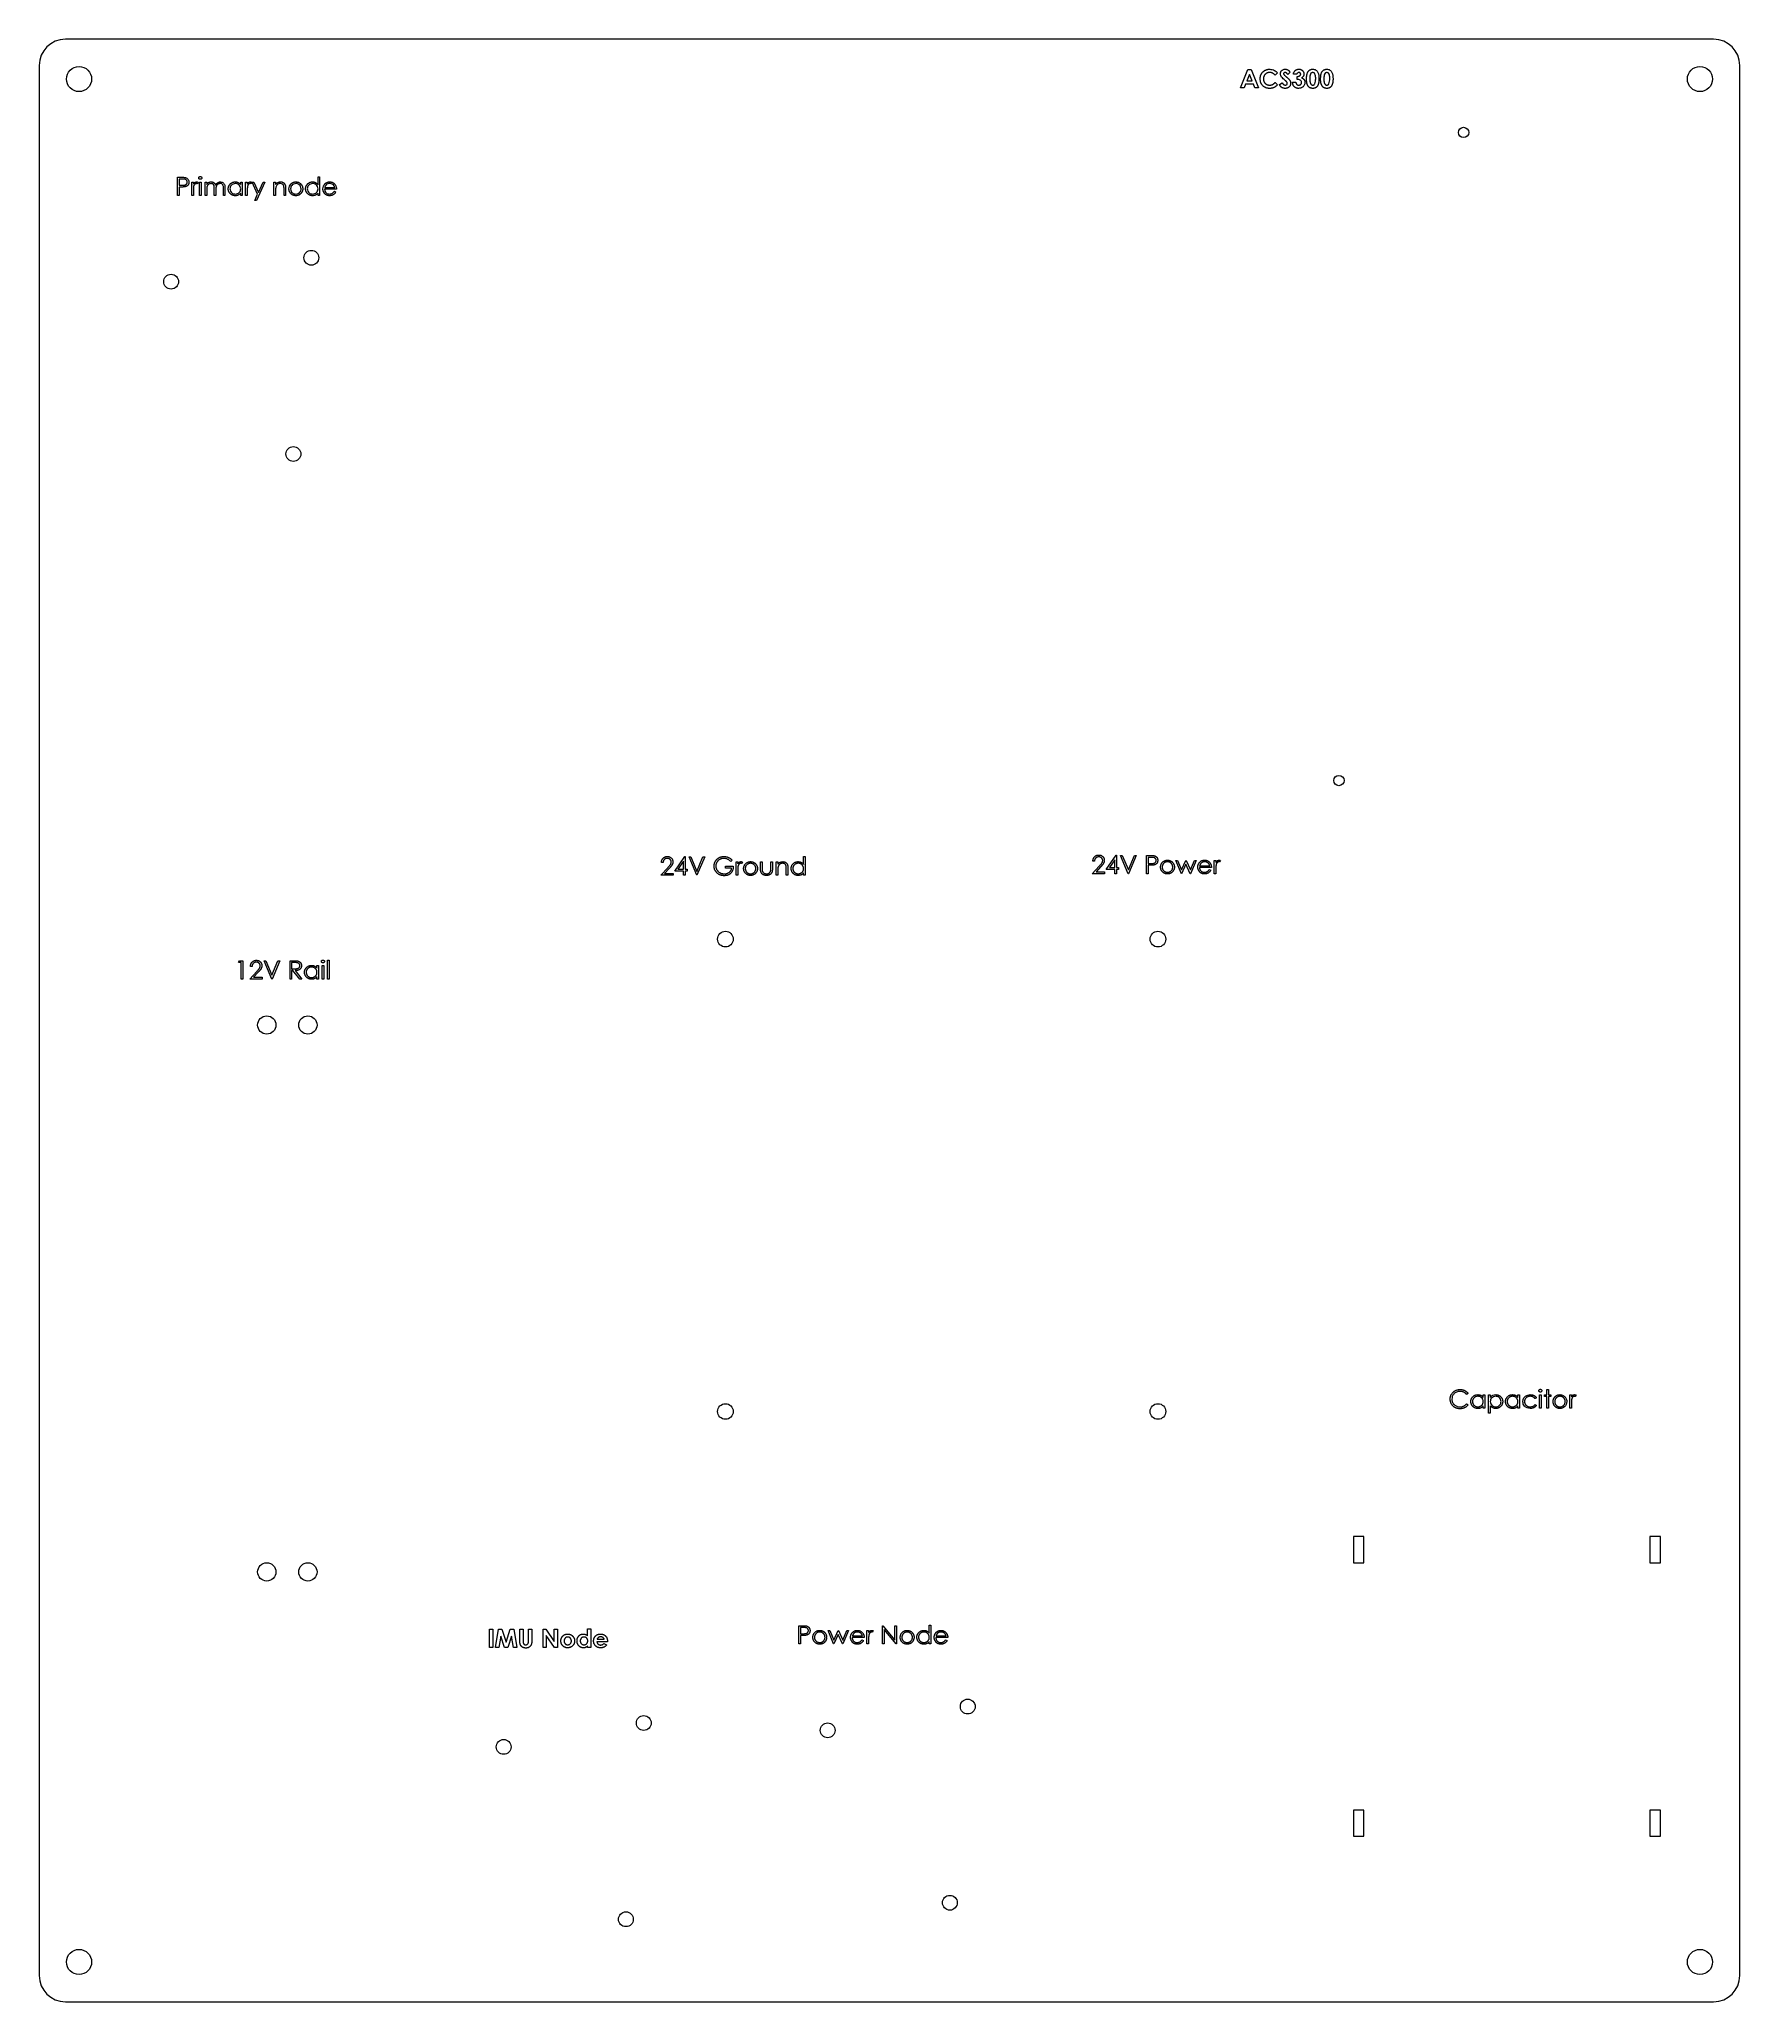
# Model space of a CAD drawing. Header units: millimetres. Extents: x 3 to 329, y 130 to 506.
import ezdxf

# ---------------------------------------------------------------- set-up
doc = ezdxf.new("R2010")
doc.units = ezdxf.units.MM

msp = doc.modelspace()

# ---------------------------------------------------------------- linework, layer by layer
at = {"color": 7, "linetype": 'Continuous', "lineweight": 15}
for p, q in [((323.5, 505.55), (7.8, 505.55)), ((2.8, 500.55), (2.8, 134.55)), ((328.5, 134.55), (328.5, 500.55)), ((232.9, 496.23), (234.31, 499.73)), ((233.84, 496.94), (233.57, 496.23)), ((235.37, 496.94), (233.84, 496.94)), ((234.61, 498.79), (234.08, 497.57)), ((234.08, 497.57), (235.13, 497.57)), ((234.31, 499.73), (234.9, 499.73)), ((235.13, 497.57), (234.61, 498.79)), ((234.9, 499.73), (236.31, 496.23)), ((235.64, 496.23), (235.37, 496.94)), ((239.97, 499.12), (239.51, 498.68)), ((239.51, 497.27), (239.95, 496.8)), ((240.33, 496.88), (240.88, 497.21)), ((242.39, 499.26), (241.92, 498.83)), ((242.84, 497.3), (243.47, 497.3)), ((243.65, 498.87), (243.02, 498.87)), ((243.74, 497.84), (243.74, 498.42)), ((233.57, 496.23), (232.9, 496.23)), ((236.31, 496.23), (235.64, 496.23)), ((29.31, 479.12), (30, 479.12)), ((29.31, 475.62), (29.31, 479.12)), ((30.26, 478.76), (29.62, 478.76)), ((29.62, 478.76), (29.62, 477.59)), ((29.62, 477.59), (30.24, 477.59)), ((32, 478.18), (32.32, 478.18)), ((32, 475.62), (32, 478.18)), ((32.32, 478.18), (32.32, 477.8)), ((33.21, 478.13), (33.04, 477.86)), ((33.48, 478.18), (33.8, 478.18)), ((33.48, 475.62), (33.48, 478.18)), ((33.8, 478.18), (33.8, 475.62)), ((34.56, 478.18), (34.87, 478.18)), ((34.56, 475.62), (34.56, 478.18)), ((34.87, 478.18), (34.87, 477.73)), ((41.38, 477.7), (41.38, 478.18)), ((41.38, 478.18), (41.69, 478.18)), ((41.69, 478.18), (41.69, 475.62)), ((42.32, 478.18), (42.64, 478.18)), ((42.32, 475.62), (42.32, 478.18)), ((42.64, 478.18), (42.64, 477.8)), ((43.53, 478.13), (43.36, 477.86)), ((43.58, 478.18), (43.92, 478.18)), ((44.61, 475.84), (43.58, 478.18)), ((43.92, 478.18), (44.78, 476.22)), ((46, 478.18), (44.43, 474.68)), ((44.78, 476.22), (45.66, 478.18)), ((45.66, 478.18), (46, 478.18)), ((47.75, 478.18), (48.07, 478.18)), ((47.75, 475.62), (47.75, 478.18)), ((48.07, 478.18), (48.07, 477.72)), ((56.19, 477.68), (56.19, 479.21)), ((56.19, 479.21), (56.5, 479.21)), ((56.5, 479.21), (56.5, 475.62)), ((29.62, 475.62), (29.31, 475.62)), ((29.62, 477.23), (29.62, 475.62)), ((29.87, 477.23), (29.62, 477.23)), ((32.32, 475.62), (32, 475.62)), ((32.32, 476.48), (32.32, 475.62)), ((33.8, 475.62), (33.48, 475.62)), ((34.87, 475.62), (34.56, 475.62)), ((34.87, 476.7), (34.87, 475.62)), ((36.31, 475.62), (36.31, 476.92)), ((36.62, 475.62), (36.31, 475.62)), ((36.62, 476.61), (36.62, 475.62)), ((38.06, 475.62), (38.06, 477.01)), ((38.37, 475.62), (38.06, 475.62)), ((38.37, 477), (38.37, 475.62)), ((41.38, 475.62), (41.38, 476.06)), ((41.69, 475.62), (41.38, 475.62)), ((42.64, 475.62), (42.32, 475.62)), ((42.64, 476.48), (42.64, 475.62)), ((44.09, 474.68), (44.61, 475.84)), ((44.43, 474.68), (44.09, 474.68)), ((48.07, 475.62), (47.75, 475.62)), ((48.07, 476.54), (48.07, 475.62)), ((49.68, 475.62), (49.68, 476.82)), ((49.99, 475.62), (49.68, 475.62)), ((49.99, 476.93), (49.99, 475.62)), ((56.19, 475.62), (56.19, 476.06)), ((56.5, 475.62), (56.19, 475.62)), ((59.73, 476.83), (57.44, 476.83)), ((57.48, 477.14), (59.42, 477.14)), ((59.32, 476.43), (59.6, 476.28)), ((121.83, 345.38), (123.19, 346.83)), ((122.28, 347.81), (121.96, 347.81)), ((123.45, 346.68), (122.58, 345.74)), ((124.52, 346.19), (126.43, 348.97)), ((126.18, 346.19), (124.52, 346.19)), ((126.18, 348.07), (125.14, 346.55)), ((125.14, 346.55), (126.18, 346.55)), ((126.18, 346.55), (126.18, 348.07)), ((126.18, 345.38), (126.18, 346.19)), ((126.43, 348.97), (126.49, 348.97)), ((126.49, 348.97), (126.49, 346.55)), ((126.49, 346.55), (126.9, 346.55)), ((126.49, 346.19), (126.49, 345.38)), ((126.9, 346.19), (126.49, 346.19)), ((126.9, 346.55), (126.9, 346.19)), ((127.26, 348.88), (127.59, 348.88)), ((128.74, 345.38), (127.26, 348.88)), ((127.59, 348.88), (128.76, 346.13)), ((128.76, 346.13), (129.93, 348.88)), ((130.26, 348.88), (128.78, 345.38)), ((129.93, 348.88), (130.26, 348.88)), ((134.26, 347.09), (135.74, 347.09)), ((134.26, 346.73), (134.26, 347.09)), ((135.42, 346.73), (134.26, 346.73)), ((135.51, 348.29), (135.24, 348.03)), ((136.28, 347.94), (136.59, 347.94)), ((136.28, 345.38), (136.28, 347.94)), ((136.59, 347.94), (136.59, 347.57)), ((136.59, 346.24), (136.59, 345.38)), ((137.49, 347.9), (137.32, 347.63)), ((140.94, 347.94), (141.26, 347.94)), ((140.94, 346.72), (140.94, 347.94)), ((141.26, 347.94), (141.26, 346.76)), ((142.92, 347.94), (143.23, 347.94)), ((142.92, 346.76), (142.92, 347.94)), ((143.23, 347.94), (143.23, 346.7)), ((143.95, 347.94), (144.26, 347.94)), ((143.95, 345.38), (143.95, 347.94)), ((144.26, 347.94), (144.26, 347.48)), ((144.26, 346.31), (144.26, 345.38)), ((145.88, 345.38), (145.88, 346.59)), ((146.19, 346.69), (146.19, 345.38)), ((149.2, 347.45), (149.2, 348.97)), ((149.2, 348.97), (149.51, 348.97)), ((149.51, 348.97), (149.51, 345.38)), ((204.47, 345.67), (205.83, 347.12)), ((204.92, 348.1), (204.6, 348.1)), ((206.09, 346.97), (205.22, 346.03)), ((205.22, 346.03), (206.85, 346.03)), ((206.85, 346.03), (206.85, 345.67)), ((207.16, 346.48), (209.07, 349.26)), ((208.82, 346.48), (207.16, 346.48)), ((208.82, 348.36), (207.78, 346.84)), ((207.78, 346.84), (208.82, 346.84)), ((208.82, 346.84), (208.82, 348.36)), ((208.82, 345.67), (208.82, 346.48)), ((209.07, 349.26), (209.14, 349.26)), ((209.14, 349.26), (209.14, 346.84)), ((209.14, 346.84), (209.54, 346.84)), ((209.14, 346.48), (209.14, 345.67)), ((209.54, 346.48), (209.14, 346.48)), ((209.54, 346.84), (209.54, 346.48)), ((209.9, 349.17), (210.23, 349.17)), ((211.38, 345.67), (209.9, 349.17)), ((210.23, 349.17), (211.4, 346.42)), ((211.4, 346.42), (212.57, 349.17)), ((212.9, 349.17), (211.42, 345.67)), ((212.57, 349.17), (212.9, 349.17)), ((214.88, 349.17), (215.57, 349.17)), ((214.88, 345.67), (214.88, 349.17)), ((215.19, 348.81), (215.19, 347.65)), ((215.83, 348.81), (215.19, 348.81)), ((215.19, 347.65), (215.81, 347.64)), ((215.19, 347.29), (215.19, 345.67)), ((215.44, 347.29), (215.19, 347.29)), ((220.49, 348.23), (220.83, 348.23)), ((221.55, 345.67), (220.49, 348.23)), ((220.83, 348.23), (221.59, 346.39)), ((221.59, 346.39), (222.42, 348.23)), ((222.44, 347.51), (221.61, 345.67)), ((222.42, 348.23), (222.48, 348.23)), ((223.26, 345.67), (222.44, 347.51)), ((222.48, 348.23), (223.29, 346.39)), ((223.29, 346.39), (224.06, 348.23)), ((224.39, 348.23), (223.32, 345.67)), ((224.06, 348.23), (224.39, 348.23)), ((227.31, 346.88), (225.02, 346.88)), ((225.05, 347.2), (226.99, 347.2)), ((226.89, 346.48), (227.17, 346.33)), ((227.85, 348.23), (228.16, 348.23)), ((227.85, 345.67), (227.85, 348.23)), ((228.16, 348.23), (228.16, 347.85)), ((228.16, 346.53), (228.16, 345.67)), ((229.06, 348.19), (228.89, 347.92)), ((124.21, 345.38), (121.83, 345.38)), ((122.58, 345.74), (124.21, 345.74)), ((124.21, 345.74), (124.21, 345.38)), ((126.49, 345.38), (126.18, 345.38)), ((128.78, 345.38), (128.74, 345.38)), ((136.59, 345.38), (136.28, 345.38)), ((144.26, 345.38), (143.95, 345.38)), ((146.19, 345.38), (145.88, 345.38)), ((149.2, 345.38), (149.2, 345.83)), ((149.51, 345.38), (149.2, 345.38)), ((206.85, 345.67), (204.47, 345.67)), ((209.14, 345.67), (208.82, 345.67)), ((211.42, 345.67), (211.38, 345.67)), ((215.19, 345.67), (214.88, 345.67)), ((221.61, 345.67), (221.55, 345.67)), ((223.32, 345.67), (223.26, 345.67)), ((228.16, 345.67), (227.85, 345.67)), ((40.96, 328.64), (41.16, 329)), ((41.5, 328.64), (40.96, 328.64)), ((41.16, 329), (41.81, 329)), ((41.5, 325.5), (41.5, 328.64)), ((41.81, 329), (41.81, 325.5)), ((43.56, 327.93), (43.25, 327.93)), ((45.85, 329), (46.19, 329)), ((47.33, 325.5), (45.85, 329)), ((46.19, 329), (47.35, 326.24)), ((47.35, 326.24), (48.52, 329)), ((48.86, 329), (47.38, 325.5)), ((48.52, 329), (48.86, 329)), ((50.83, 329), (51.53, 329)), ((50.83, 325.5), (50.83, 329)), ((51.14, 328.64), (51.14, 327.48)), ((51.8, 328.64), (51.14, 328.64)), ((51.14, 327.48), (51.79, 327.47)), ((55.99, 327.59), (55.99, 328.06)), ((55.99, 328.06), (56.3, 328.06)), ((56.3, 328.06), (56.3, 325.5)), ((56.98, 328.06), (57.29, 328.06)), ((56.98, 325.5), (56.98, 328.06)), ((57.29, 328.06), (57.29, 325.5)), ((58.01, 329.09), (58.32, 329.09)), ((58.01, 325.5), (58.01, 329.09)), ((58.32, 329.09), (58.32, 325.5)), ((41.81, 325.5), (41.5, 325.5)), ((43.11, 325.5), (44.47, 326.95)), ((45.49, 325.5), (43.11, 325.5)), ((44.74, 326.8), (43.86, 325.86)), ((43.86, 325.86), (45.49, 325.86)), ((45.49, 325.86), (45.49, 325.5)), ((47.38, 325.5), (47.33, 325.5)), ((51.14, 325.5), (50.83, 325.5)), ((51.14, 327.12), (51.14, 325.5)), ((51.4, 327.12), (51.14, 327.12)), ((52.69, 325.5), (51.4, 327.12)), ((51.79, 327.12), (53.07, 325.5)), ((53.07, 325.5), (52.69, 325.5)), ((55.99, 325.5), (55.99, 325.94)), ((56.3, 325.5), (55.99, 325.5)), ((57.29, 325.5), (56.98, 325.5)), ((58.32, 325.5), (58.01, 325.5)), ((276.46, 246.12), (276.19, 245.91)), ((279.38, 245.35), (279.38, 245.82)), ((279.38, 245.82), (279.69, 245.82)), ((279.69, 245.82), (279.69, 243.26)), ((280.41, 245.82), (280.72, 245.82)), ((280.41, 242.32), (280.41, 245.82)), ((280.72, 245.82), (280.72, 245.35)), ((286.02, 245.35), (286.02, 245.82)), ((286.02, 245.82), (286.33, 245.82)), ((286.33, 245.82), (286.33, 243.26)), ((289.56, 245.27), (289.3, 245.1)), ((290.15, 245.82), (290.46, 245.82)), ((290.15, 243.26), (290.15, 245.82)), ((290.46, 245.82), (290.46, 243.26)), ((291.09, 245.82), (291.54, 245.82)), ((291.09, 245.51), (291.09, 245.82)), ((291.54, 245.51), (291.09, 245.51)), ((291.54, 246.85), (291.85, 246.85)), ((291.54, 245.82), (291.54, 246.85)), ((291.54, 243.26), (291.54, 245.51)), ((291.85, 246.85), (291.85, 245.82)), ((291.85, 245.82), (292.3, 245.82)), ((291.85, 245.51), (291.85, 243.26)), ((292.3, 245.51), (291.85, 245.51)), ((292.3, 245.82), (292.3, 245.51)), ((295.93, 245.82), (296.25, 245.82)), ((295.93, 243.26), (295.93, 245.82)), ((296.25, 245.82), (296.25, 245.44)), ((297.15, 245.78), (296.97, 245.51)), ((276.19, 244.12), (276.46, 243.91)), ((279.38, 243.26), (279.38, 243.7)), ((279.69, 243.26), (279.38, 243.26)), ((280.72, 242.32), (280.41, 242.32)), ((280.72, 243.73), (280.72, 242.32)), ((286.02, 243.26), (286.02, 243.7)), ((286.33, 243.26), (286.02, 243.26)), ((289.3, 243.98), (289.56, 243.81)), ((290.46, 243.26), (290.15, 243.26)), ((291.85, 243.26), (291.54, 243.26)), ((296.25, 243.26), (295.93, 243.26)), ((296.25, 244.12), (296.25, 243.26)), ((256.5, 218.67), (254.5, 218.67)), ((254.5, 218.67), (254.5, 213.67)), ((256.5, 213.67), (256.5, 218.67)), ((313.3, 218.67), (311.3, 218.67)), ((311.3, 218.67), (311.3, 213.67)), ((313.3, 213.67), (313.3, 218.67)), ((254.5, 213.67), (256.5, 213.67)), ((311.3, 213.67), (313.3, 213.67)), ((89.06, 200.91), (89.69, 200.91)), ((89.06, 197.41), (89.06, 200.91)), ((89.69, 200.91), (89.69, 197.41)), ((90.18, 197.41), (90.77, 200.91)), ((90.77, 200.91), (91.42, 200.91)), ((91.19, 199.62), (90.82, 197.41)), ((91.91, 197.41), (91.19, 199.62)), ((91.42, 200.91), (92.22, 198.47)), ((92.22, 198.47), (93.02, 200.91)), ((93.25, 199.62), (92.52, 197.41)), ((93.02, 200.91), (93.67, 200.91)), ((93.63, 197.41), (93.25, 199.62)), ((93.67, 200.91), (94.26, 197.41)), ((94.85, 200.91), (95.47, 200.91)), ((94.85, 198.82), (94.85, 200.91)), ((95.47, 200.91), (95.47, 198.63)), ((96.51, 200.91), (97.13, 200.91)), ((96.51, 198.71), (96.51, 200.91)), ((97.13, 200.91), (97.13, 198.82)), ((99.29, 200.91), (99.85, 200.91)), ((99.29, 197.41), (99.29, 200.91)), ((99.85, 200.91), (101.44, 198.6)), ((99.92, 199.7), (99.92, 197.41)), ((101.5, 197.41), (99.92, 199.7)), ((101.44, 200.91), (102.07, 200.91)), ((101.44, 198.6), (101.44, 200.91)), ((102.07, 200.91), (102.07, 197.41)), ((107.81, 201), (108.44, 201)), ((107.81, 199.67), (107.81, 201)), ((108.44, 201), (108.44, 197.41)), ((148.28, 201.6), (148.96, 201.6)), ((148.28, 198.1), (148.28, 201.6)), ((149.23, 201.24), (148.59, 201.24)), ((148.59, 201.24), (148.59, 200.07)), ((148.59, 200.07), (149.2, 200.07)), ((148.59, 199.72), (148.59, 198.1)), ((148.84, 199.72), (148.59, 199.72)), ((153.89, 200.66), (154.22, 200.66)), ((154.95, 198.1), (153.89, 200.66)), ((154.22, 200.66), (154.99, 198.82)), ((154.99, 198.82), (155.82, 200.66)), ((155.84, 199.94), (155, 198.1)), ((155.82, 200.66), (155.87, 200.66)), ((156.66, 198.1), (155.84, 199.94)), ((155.87, 200.66), (156.69, 198.82)), ((156.69, 198.82), (157.46, 200.66)), ((157.79, 200.66), (156.72, 198.1)), ((157.46, 200.66), (157.79, 200.66)), ((160.8, 199.31), (158.51, 199.31)), ((158.54, 199.63), (160.48, 199.63)), ((161.33, 200.66), (161.65, 200.66)), ((161.33, 198.1), (161.33, 200.66)), ((161.65, 200.66), (161.65, 200.28)), ((162.55, 200.62), (162.37, 200.34)), ((164.3, 201.6), (164.36, 201.6)), ((164.3, 198.1), (164.3, 201.6)), ((164.36, 201.6), (166.67, 198.85)), ((164.61, 200.85), (164.61, 198.1)), ((166.92, 198.1), (164.61, 200.85)), ((166.67, 201.6), (166.99, 201.6)), ((166.67, 198.85), (166.67, 201.6)), ((166.99, 201.6), (166.99, 198.1)), ((173.27, 200.16), (173.27, 201.69)), ((173.27, 201.69), (173.58, 201.69)), ((173.58, 201.69), (173.58, 198.1)), ((176.82, 199.31), (174.53, 199.31)), ((174.56, 199.63), (176.5, 199.63)), ((89.69, 197.41), (89.06, 197.41)), ((90.82, 197.41), (90.18, 197.41)), ((92.52, 197.41), (91.91, 197.41)), ((94.26, 197.41), (93.63, 197.41)), ((99.92, 197.41), (99.29, 197.41)), ((102.07, 197.41), (101.5, 197.41)), ((107.81, 197.41), (107.81, 197.69)), ((108.44, 197.41), (107.81, 197.41)), ((111.63, 198.53), (109.61, 198.53)), ((109.65, 199.02), (111, 199.02)), ((110.92, 198.17), (111.45, 197.92)), ((111.63, 198.65), (111.63, 198.53)), ((148.59, 198.1), (148.28, 198.1)), ((155, 198.1), (154.95, 198.1)), ((156.72, 198.1), (156.66, 198.1)), ((160.38, 198.91), (160.66, 198.76)), ((161.65, 198.1), (161.33, 198.1)), ((161.65, 198.96), (161.65, 198.1)), ((164.61, 198.1), (164.3, 198.1)), ((166.99, 198.1), (166.92, 198.1)), ((173.27, 198.1), (173.27, 198.54)), ((173.58, 198.1), (173.27, 198.1)), ((176.4, 198.91), (176.68, 198.76)), ((256.5, 166.28), (254.5, 166.28)), ((254.5, 166.28), (254.5, 161.28)), ((256.5, 161.28), (256.5, 166.28)), ((313.3, 166.28), (311.3, 166.28)), ((311.3, 166.28), (311.3, 161.28)), ((313.3, 161.28), (313.3, 166.28)), ((254.5, 161.28), (256.5, 161.28)), ((311.3, 161.28), (313.3, 161.28)), ((7.8, 129.55), (323.5, 129.55))]:
    msp.add_line(p, q, dxfattribs=at)
for centre, radius in [((10.42, 497.93), 2.41), ((320.88, 497.93), 2.41), ((275.62, 487.69), 0.992), ((54.91, 463.68), 1.42), ((28.06, 459.11), 1.42), ((51.48, 426.09), 1.42), ((251.74, 363.53), 0.992), ((134.23, 333.14), 1.5), ((217.07, 333.14), 1.5), ((46.38, 316.69), 1.75), ((54.25, 316.69), 1.75), ((134.23, 242.64), 1.5), ((217.07, 242.64), 1.5), ((46.38, 211.91), 1.75), ((54.25, 211.91), 1.75), ((118.59, 182.95), 1.42), ((180.64, 186.11), 1.42), ((153.8, 181.54), 1.42), ((91.74, 178.38), 1.42), ((115.16, 145.36), 1.42), ((177.21, 148.52), 1.42), ((10.42, 137.17), 2.41), ((320.88, 137.17), 2.41)]:
    msp.add_circle(centre, radius, dxfattribs=at)
for centre, start, end in [((7.8, 500.55), 90, 180), ((323.5, 500.55), 360, 90), ((7.8, 134.55), 180, 270), ((323.5, 134.55), 270, 0)]:
    msp.add_arc(centre, 5, start, end, dxfattribs=at)
for points, knots in [([(236.65, 497.98), (236.65, 498.02), (236.65, 498.11), (236.66, 498.23), (236.68, 498.36), (236.7, 498.48), (236.74, 498.59), (236.78, 498.7), (236.82, 498.81), (236.88, 498.91), (236.94, 499.01), (237.01, 499.11), (237.08, 499.2), (237.16, 499.28), (237.25, 499.36), (237.34, 499.43), (237.44, 499.5), (237.54, 499.57), (237.65, 499.63), (237.76, 499.68), (237.88, 499.72), (237.99, 499.75), (238.11, 499.78), (238.23, 499.8), (238.35, 499.81), (238.43, 499.81), (238.47, 499.82)], [0, 0, 0, 0, 0.044663, 0.088512, 0.130926, 0.172904, 0.214, 0.254985, 0.295291, 0.335772, 0.376181, 0.416178, 0.45635, 0.496512, 0.537041, 0.578119, 0.619725, 0.662422, 0.705299, 0.74743, 0.789433, 0.831267, 0.872825, 0.91487, 0.957027, 1, 1, 1, 1]), ([(238.46, 496.14), (238.4, 496.14), (238.27, 496.14), (238.08, 496.16), (237.91, 496.21), (237.74, 496.26), (237.58, 496.34), (237.43, 496.42), (237.28, 496.53), (237.15, 496.65), (237.03, 496.79), (236.93, 496.93), (236.84, 497.08), (236.77, 497.24), (236.71, 497.42), (236.68, 497.6), (236.65, 497.79), (236.65, 497.91), (236.65, 497.98)], [0, 0, 0, 0, 0.067376, 0.131837, 0.194461, 0.255346, 0.315588, 0.375627, 0.436138, 0.497779, 0.55947, 0.620278, 0.680788, 0.741492, 0.803215, 0.866493, 0.93191, 1, 1, 1, 1]), ([(238.45, 499.19), (238.41, 499.19), (238.33, 499.18), (238.21, 499.17), (238.1, 499.14), (237.99, 499.1), (237.89, 499.05), (237.79, 498.99), (237.7, 498.92), (237.61, 498.84), (237.53, 498.75), (237.46, 498.66), (237.41, 498.56), (237.36, 498.45), (237.32, 498.34), (237.29, 498.23), (237.28, 498.11), (237.28, 498.02), (237.27, 497.98)], [0, 0, 0, 0, 0.064715, 0.127707, 0.188882, 0.249158, 0.309661, 0.370225, 0.432332, 0.495782, 0.559304, 0.621861, 0.683322, 0.744523, 0.806088, 0.868994, 0.933419, 1, 1, 1, 1]), ([(237.27, 497.98), (237.28, 497.95), (237.28, 497.9), (237.28, 497.81), (237.29, 497.73), (237.31, 497.65), (237.33, 497.57), (237.36, 497.49), (237.39, 497.42), (237.42, 497.35), (237.46, 497.29), (237.51, 497.22), (237.55, 497.16), (237.61, 497.11), (237.66, 497.05), (237.72, 497.01), (237.78, 496.96), (237.85, 496.92), (237.92, 496.88), (237.99, 496.85), (238.06, 496.82), (238.14, 496.8), (238.22, 496.78), (238.3, 496.77), (238.38, 496.76), (238.43, 496.76), (238.46, 496.76)], [0, 0, 0, 0, 0.045986, 0.090639, 0.134485, 0.177331, 0.219265, 0.260785, 0.302317, 0.343436, 0.384181, 0.424376, 0.464181, 0.504012, 0.543822, 0.583802, 0.624419, 0.665548, 0.706675, 0.747827, 0.788895, 0.830219, 0.871707, 0.913734, 0.956588, 1, 1, 1, 1]), ([(239.51, 498.68), (239.47, 498.72), (239.39, 498.8), (239.27, 498.9), (239.14, 498.99), (239.01, 499.06), (238.87, 499.12), (238.74, 499.16), (238.59, 499.18), (238.5, 499.19), (238.45, 499.19)], [0, 0, 0, 0, 0.139406, 0.272304, 0.399525, 0.522811, 0.642663, 0.761023, 0.879801, 1, 1, 1, 1]), ([(238.46, 496.76), (238.51, 496.77), (238.6, 496.77), (238.73, 496.79), (238.86, 496.82), (238.97, 496.86), (239.05, 496.9), (239.11, 496.94), (239.17, 496.98), (239.24, 497.03), (239.3, 497.08), (239.37, 497.14), (239.44, 497.2), (239.48, 497.25), (239.51, 497.27)], [0, 0, 0, 0, 0.117048, 0.22997, 0.340704, 0.449355, 0.505557, 0.565303, 0.628205, 0.694729, 0.765019, 0.83958, 0.91775, 1, 1, 1, 1]), ([(239.95, 496.8), (239.92, 496.77), (239.86, 496.71), (239.77, 496.63), (239.68, 496.55), (239.59, 496.49), (239.5, 496.42), (239.41, 496.37), (239.32, 496.32), (239.24, 496.28), (239.15, 496.25), (239.06, 496.22), (238.97, 496.19), (238.87, 496.17), (238.77, 496.15), (238.67, 496.14), (238.57, 496.14), (238.5, 496.14), (238.46, 496.14)], [0, 0, 0, 0, 0.077783, 0.151816, 0.22254, 0.290278, 0.354641, 0.415798, 0.474709, 0.530426, 0.58558, 0.640906, 0.697901, 0.75542, 0.814521, 0.874462, 0.93667, 1, 1, 1, 1]), ([(238.47, 499.82), (238.8, 499.77), (239.37, 499.7), (239.78, 499.29), (239.97, 499.12)], [0, 0, 0, 0, 0.5590211, 1, 1, 1, 1]), ([(241.43, 496.14), (241.4, 496.14), (241.34, 496.14), (241.25, 496.15), (241.17, 496.16), (241.09, 496.18), (241.01, 496.2), (240.93, 496.24), (240.86, 496.27), (240.79, 496.31), (240.72, 496.36), (240.66, 496.42), (240.6, 496.48), (240.54, 496.55), (240.48, 496.62), (240.43, 496.7), (240.37, 496.79), (240.34, 496.85), (240.33, 496.88)], [0, 0, 0, 0, 0.063551, 0.125868, 0.18624, 0.244977, 0.303358, 0.36123, 0.418489, 0.475937, 0.534204, 0.594059, 0.655469, 0.718772, 0.784975, 0.853522, 0.925182, 1, 1, 1, 1]), ([(240.51, 498.93), (240.52, 499.06), (240.56, 499.33), (240.81, 499.62), (241.11, 499.79), (241.32, 499.81), (241.42, 499.82)], [0, 0, 0, 0, 0.279395, 0.559148, 0.779455, 1, 1, 1, 1]), ([(241.39, 497.7), (241.16, 497.89), (240.85, 498.15), (240.55, 498.58), (240.52, 498.81), (240.51, 498.93)], [0, 0, 0, 0, 0.56086, 0.780712, 1, 1, 1, 1]), ([(240.88, 497.21), (240.96, 497.09), (241.06, 496.92), (241.28, 496.78), (241.4, 496.77), (241.45, 496.76)], [0, 0, 0, 0, 0.559409, 0.779873, 1, 1, 1, 1]), ([(241.42, 499.19), (241.4, 499.19), (241.36, 499.18), (241.3, 499.17), (241.26, 499.15), (241.21, 499.12), (241.18, 499.08), (241.15, 499.04), (241.14, 499), (241.13, 498.97), (241.13, 498.96)], [0, 0, 0, 0, 0.148126, 0.285993, 0.416634, 0.54738, 0.671583, 0.784401, 0.893266, 1, 1, 1, 1]), ([(241.13, 498.96), (241.14, 498.92), (241.14, 498.86), (241.18, 498.81), (241.19, 498.79)], [0, 0, 0, 0, 0.5591283, 1, 1, 1, 1]), ([(241.19, 498.79), (241.2, 498.78), (241.22, 498.76), (241.25, 498.72), (241.3, 498.67), (241.35, 498.62), (241.42, 498.56), (241.49, 498.49), (241.58, 498.42), (241.64, 498.37), (241.67, 498.34)], [0.000013, 0.000013, 0.000013, 0.000013, 0.0592342, 0.1363493, 0.2338052, 0.3494112, 0.4831792, 0.6359669, 0.8092434, 1, 1, 1, 1]), ([(241.85, 497.1), (241.85, 497.12), (241.85, 497.16), (241.83, 497.22), (241.8, 497.28), (241.77, 497.33), (241.74, 497.37), (241.71, 497.4), (241.67, 497.44), (241.63, 497.49), (241.58, 497.53), (241.52, 497.59), (241.46, 497.64), (241.41, 497.68), (241.39, 497.7)], [0, 0, 0, 0, 0.0763466, 0.1550908, 0.2383516, 0.3284041, 0.3793839, 0.4396176, 0.5098314, 0.5888746, 0.6774364, 0.7755467, 0.8826359, 0.999984, 0.999984, 0.999984, 0.999984]), ([(241.42, 499.82), (241.47, 499.81), (241.55, 499.81), (241.67, 499.79), (241.79, 499.75), (241.88, 499.71), (241.96, 499.66), (242.02, 499.62), (242.08, 499.58), (242.14, 499.53), (242.2, 499.47), (242.26, 499.4), (242.33, 499.33), (242.37, 499.28), (242.39, 499.26)], [0, 0, 0, 0, 0.10691, 0.212977, 0.319777, 0.428556, 0.485857, 0.546559, 0.611431, 0.679821, 0.753159, 0.830753, 0.913133, 1, 1, 1, 1]), ([(241.92, 498.83), (241.9, 498.86), (241.86, 498.91), (241.8, 498.98), (241.74, 499.05), (241.67, 499.1), (241.61, 499.14), (241.55, 499.17), (241.48, 499.18), (241.44, 499.19), (241.42, 499.19)], [0, 0, 0, 0, 0.16242, 0.311824, 0.448433, 0.573381, 0.689077, 0.797573, 0.900293, 1, 1, 1, 1]), ([(242.48, 497.13), (242.48, 497.1), (242.48, 497.03), (242.46, 496.93), (242.44, 496.83), (242.41, 496.74), (242.37, 496.65), (242.32, 496.57), (242.26, 496.49), (242.19, 496.42), (242.11, 496.35), (242.03, 496.29), (241.95, 496.24), (241.85, 496.2), (241.75, 496.17), (241.65, 496.15), (241.54, 496.14), (241.47, 496.14), (241.43, 496.14)], [0, 0, 0, 0, 0.065201, 0.127927, 0.189047, 0.248544, 0.307607, 0.367248, 0.426963, 0.488617, 0.550392, 0.611331, 0.672556, 0.734024, 0.797341, 0.86225, 0.929625, 1, 1, 1, 1]), ([(241.45, 496.76), (241.48, 496.76), (241.53, 496.77), (241.61, 496.79), (241.68, 496.82), (241.74, 496.86), (241.79, 496.91), (241.82, 496.97), (241.85, 497.03), (241.85, 497.07), (241.85, 497.1)], [0, 0, 0, 0, 0.141986, 0.275473, 0.404346, 0.53543, 0.661427, 0.777867, 0.88828, 1, 1, 1, 1]), ([(241.67, 498.34), (241.7, 498.31), (241.75, 498.26), (241.83, 498.2), (241.9, 498.13), (241.96, 498.08), (242.02, 498.03), (242.06, 497.99), (242.09, 497.96), (242.11, 497.94), (242.12, 497.93)], [0, 0, 0, 0, 0.192953, 0.366184, 0.520457, 0.655012, 0.770624, 0.865677, 0.942675, 1, 1, 1, 1]), ([(242.12, 497.93), (242.15, 497.9), (242.21, 497.84), (242.29, 497.74), (242.35, 497.64), (242.4, 497.54), (242.44, 497.45), (242.46, 497.34), (242.48, 497.24), (242.48, 497.17), (242.48, 497.13)], [0, 0, 0, 0, 0.150833, 0.289954, 0.417139, 0.535255, 0.648751, 0.762405, 0.879827, 1, 1, 1, 1]), ([(244, 496.14), (243.96, 496.14), (243.88, 496.14), (243.77, 496.15), (243.65, 496.18), (243.55, 496.21), (243.45, 496.26), (243.35, 496.31), (243.27, 496.37), (243.18, 496.45), (243.11, 496.53), (243.04, 496.62), (242.99, 496.72), (242.94, 496.82), (242.9, 496.93), (242.87, 497.05), (242.85, 497.17), (242.84, 497.26), (242.84, 497.3)], [0, 0, 0, 0, 0.066659, 0.130343, 0.191936, 0.251996, 0.311122, 0.369755, 0.428602, 0.488436, 0.548524, 0.608661, 0.669236, 0.730881, 0.794196, 0.85983, 0.928533, 1, 1, 1, 1]), ([(243.02, 498.87), (243.04, 499), (243.08, 499.23), (243.22, 499.41), (243.29, 499.49)], [0, 0, 0, 0, 0.56014, 1, 1, 1, 1]), ([(243.29, 499.49), (243.31, 499.52), (243.36, 499.57), (243.45, 499.63), (243.54, 499.69), (243.63, 499.74), (243.73, 499.77), (243.84, 499.8), (243.95, 499.81), (244.02, 499.81), (244.06, 499.82)], [0, 0, 0, 0, 0.127407, 0.251106, 0.372908, 0.494496, 0.616171, 0.740563, 0.867605, 1, 1, 1, 1]), ([(243.47, 497.3), (243.47, 497.28), (243.48, 497.24), (243.49, 497.18), (243.51, 497.12), (243.54, 497.06), (243.56, 497.02), (243.59, 496.97), (243.62, 496.93), (243.67, 496.88), (243.74, 496.84), (243.83, 496.79), (243.93, 496.77), (244, 496.77), (244.04, 496.76)], [0, 0, 0, 0, 0.077346, 0.150652, 0.220677, 0.286575, 0.350188, 0.411379, 0.469946, 0.528234, 0.642194, 0.755364, 0.873556, 1, 1, 1, 1]), ([(244.06, 499.19), (244, 499.18), (243.9, 499.17), (243.74, 499.07), (243.68, 498.95), (243.65, 498.87)], [0, 0, 0, 0, 0.280765, 0.561776, 1, 1, 1, 1]), ([(243.74, 498.42), (243.78, 498.43), (243.86, 498.43), (243.96, 498.45), (244.06, 498.47), (244.13, 498.5), (244.19, 498.53), (244.25, 498.56), (244.3, 498.6), (244.34, 498.65), (244.37, 498.7), (244.39, 498.75), (244.41, 498.8), (244.41, 498.84), (244.41, 498.86)], [0, 0, 0, 0, 0.141704, 0.2651, 0.370058, 0.458024, 0.535994, 0.609848, 0.680075, 0.748587, 0.81563, 0.878071, 0.939584, 1, 1, 1, 1]), ([(244.59, 497.27), (244.58, 497.32), (244.58, 497.42), (244.49, 497.59), (244.22, 497.8), (243.93, 497.83), (243.74, 497.84)], [0, 0, 0, 0, 0.125533, 0.250984, 0.500913, 1, 1, 1, 1]), ([(245.22, 497.27), (245.2, 497.09), (245.15, 496.75), (244.81, 496.37), (244.41, 496.16), (244.14, 496.14), (244, 496.14)], [0, 0, 0, 0, 0.279293, 0.558912, 0.779277, 1, 1, 1, 1]), ([(244.04, 496.76), (244.06, 496.76), (244.1, 496.76), (244.15, 496.77), (244.2, 496.78), (244.26, 496.8), (244.3, 496.82), (244.35, 496.85), (244.39, 496.88), (244.43, 496.91), (244.47, 496.95), (244.5, 496.99), (244.53, 497.03), (244.55, 497.08), (244.57, 497.12), (244.58, 497.17), (244.59, 497.22), (244.59, 497.26), (244.59, 497.27)], [0, 0, 0, 0, 0.069402, 0.135943, 0.20102, 0.264181, 0.325955, 0.388454, 0.450819, 0.514266, 0.577492, 0.638835, 0.698634, 0.758057, 0.817032, 0.876415, 0.937278, 1, 1, 1, 1]), ([(244.06, 499.82), (244.09, 499.81), (244.16, 499.81), (244.26, 499.8), (244.35, 499.78), (244.44, 499.75), (244.53, 499.71), (244.61, 499.66), (244.69, 499.61), (244.76, 499.54), (244.82, 499.48), (244.88, 499.4), (244.93, 499.33), (244.97, 499.25), (245, 499.16), (245.02, 499.08), (245.04, 498.99), (245.04, 498.93), (245.04, 498.9)], [0, 0, 0, 0, 0.068214, 0.134095, 0.198286, 0.26116, 0.323635, 0.386367, 0.449642, 0.514245, 0.578413, 0.640375, 0.700615, 0.760104, 0.819299, 0.878466, 0.93836, 1, 1, 1, 1]), ([(244.41, 498.86), (244.41, 498.88), (244.41, 498.92), (244.39, 498.99), (244.36, 499.04), (244.31, 499.09), (244.26, 499.14), (244.2, 499.17), (244.13, 499.18), (244.08, 499.19), (244.06, 499.19)], [0, 0, 0, 0, 0.126208, 0.246331, 0.363484, 0.484754, 0.608383, 0.731214, 0.860989, 1, 1, 1, 1]), ([(245.04, 498.9), (245.04, 498.86), (245.03, 498.78), (245.01, 498.68), (244.97, 498.57), (244.92, 498.47), (244.85, 498.38), (244.77, 498.3), (244.68, 498.22), (244.61, 498.18), (244.57, 498.16)], [0, 0, 0, 0, 0.124101, 0.244316, 0.364466, 0.485854, 0.608915, 0.734301, 0.863943, 1, 1, 1, 1]), ([(244.57, 498.16), (244.59, 498.16), (244.64, 498.14), (244.71, 498.11), (244.78, 498.07), (244.84, 498.03), (244.9, 497.99), (244.95, 497.94), (245, 497.89), (245.05, 497.83), (245.09, 497.77), (245.12, 497.71), (245.15, 497.64), (245.18, 497.57), (245.19, 497.5), (245.21, 497.42), (245.22, 497.35), (245.22, 497.29), (245.22, 497.27)], [0, 0, 0, 0, 0.0662215, 0.1301222, 0.1929219, 0.2547642, 0.3157568, 0.3763028, 0.4368144, 0.4981682, 0.5595162, 0.620243, 0.6809698, 0.7423491, 0.8045839, 0.8681024, 0.9333074, 0.9999892, 0.9999892, 0.9999892, 0.9999892]), ([(245.53, 497.94), (245.53, 498.02), (245.53, 498.17), (245.55, 498.38), (245.57, 498.58), (245.6, 498.77), (245.64, 498.94), (245.69, 499.09), (245.75, 499.22), (245.8, 499.3), (245.82, 499.34)], [0, 0, 0, 0, 0.161071, 0.310789, 0.449904, 0.578376, 0.696617, 0.805987, 0.906562, 1, 1, 1, 1]), ([(246.73, 496.14), (246.7, 496.14), (246.64, 496.14), (246.55, 496.15), (246.46, 496.16), (246.38, 496.18), (246.3, 496.21), (246.22, 496.24), (246.15, 496.27), (246.08, 496.32), (246.02, 496.37), (245.96, 496.42), (245.91, 496.48), (245.85, 496.55), (245.8, 496.62), (245.76, 496.7), (245.72, 496.79), (245.68, 496.88), (245.64, 496.98), (245.61, 497.09), (245.59, 497.2), (245.57, 497.33), (245.55, 497.47), (245.54, 497.62), (245.53, 497.78), (245.53, 497.89), (245.53, 497.94)], [0, 0, 0, 0, 0.038217, 0.074867, 0.110158, 0.144454, 0.17808, 0.211171, 0.243687, 0.275872, 0.308376, 0.341263, 0.37515, 0.409655, 0.445157, 0.482073, 0.520576, 0.560554, 0.603108, 0.648689, 0.697948, 0.750768, 0.807309, 0.867656, 0.931861, 1, 1, 1, 1]), ([(245.82, 499.34), (245.85, 499.38), (245.9, 499.45), (245.99, 499.55), (246.09, 499.63), (246.2, 499.7), (246.32, 499.75), (246.44, 499.79), (246.57, 499.81), (246.66, 499.81), (246.71, 499.82)], [0, 0, 0, 0, 0.132314, 0.2587, 0.380912, 0.500535, 0.620923, 0.742376, 0.868281, 1, 1, 1, 1]), ([(246.73, 499.19), (246.66, 499.18), (246.53, 499.16), (246.32, 499.01), (246.17, 498.57), (246.16, 498.19), (246.16, 497.93)], [0, 0, 0, 0, 0.124888, 0.249654, 0.498627, 1, 1, 1, 1]), ([(246.16, 497.93), (246.16, 497.88), (246.16, 497.78), (246.17, 497.63), (246.18, 497.5), (246.2, 497.38), (246.22, 497.27), (246.25, 497.17), (246.28, 497.09), (246.31, 497.02), (246.36, 496.96), (246.4, 496.91), (246.45, 496.86), (246.5, 496.83), (246.55, 496.8), (246.61, 496.78), (246.66, 496.77), (246.7, 496.76), (246.73, 496.76)], [0.0000103, 0.0000103, 0.0000103, 0.0000103, 0.1107343, 0.2123412, 0.3055021, 0.3898348, 0.4666905, 0.5352619, 0.5967629, 0.6510657, 0.7010356, 0.7478603, 0.7918334, 0.834284, 0.8753339, 0.9160347, 0.9576523, 1, 1, 1, 1]), ([(246.71, 499.82), (246.81, 499.81), (247.02, 499.8), (247.31, 499.67), (247.55, 499.46), (247.88, 498.93), (247.9, 498.4), (247.91, 497.97)], [0, 0, 0, 0, 0.1254148, 0.2506444, 0.3758513, 0.5012884, 1, 1, 1, 1]), ([(247.28, 497.97), (247.28, 498.22), (247.28, 498.59), (247.1, 499), (246.91, 499.16), (246.79, 499.18), (246.73, 499.19)], [0, 0, 0, 0, 0.501449, 0.750376, 0.875293, 1, 1, 1, 1]), ([(247.91, 497.97), (247.91, 497.92), (247.91, 497.81), (247.9, 497.65), (247.89, 497.5), (247.87, 497.36), (247.85, 497.23), (247.83, 497.1), (247.8, 496.99), (247.76, 496.89), (247.72, 496.79), (247.68, 496.71), (247.64, 496.63), (247.59, 496.55), (247.54, 496.48), (247.48, 496.42), (247.42, 496.37), (247.36, 496.32), (247.3, 496.27), (247.23, 496.24), (247.15, 496.21), (247.08, 496.18), (247, 496.16), (246.91, 496.15), (246.82, 496.14), (246.76, 496.14), (246.73, 496.14)], [0.0000056, 0.0000056, 0.0000056, 0.0000056, 0.0684909, 0.1330765, 0.193829, 0.2510829, 0.3044008, 0.3544083, 0.4012948, 0.4447007, 0.4856925, 0.5246765, 0.5623068, 0.5979466, 0.6324735, 0.665752, 0.6979853, 0.7295862, 0.7608252, 0.7923551, 0.8243126, 0.8571563, 0.8909269, 0.9259604, 0.9620613, 1, 1, 1, 1]), ([(246.73, 496.76), (246.77, 496.77), (246.86, 496.77), (247, 496.85), (247.07, 496.95), (247.11, 497)], [0, 0, 0, 0, 0.280273, 0.560471, 1, 1, 1, 1]), ([(247.11, 497), (247.17, 497.18), (247.28, 497.49), (247.28, 497.83), (247.28, 497.97)], [0, 0, 0, 0, 0.55844, 1, 1, 1, 1]), ([(248.22, 497.94), (248.22, 498.02), (248.23, 498.17), (248.24, 498.38), (248.26, 498.58), (248.29, 498.77), (248.33, 498.94), (248.38, 499.09), (248.44, 499.22), (248.49, 499.3), (248.51, 499.34)], [0, 0, 0, 0, 0.161071, 0.310789, 0.449904, 0.578376, 0.696617, 0.805987, 0.906562, 1, 1, 1, 1]), ([(249.42, 496.14), (249.39, 496.14), (249.33, 496.14), (249.24, 496.15), (249.15, 496.16), (249.07, 496.18), (248.99, 496.21), (248.92, 496.24), (248.84, 496.27), (248.78, 496.32), (248.71, 496.37), (248.65, 496.42), (248.6, 496.48), (248.54, 496.55), (248.5, 496.62), (248.45, 496.7), (248.41, 496.79), (248.37, 496.88), (248.33, 496.98), (248.3, 497.09), (248.28, 497.2), (248.26, 497.33), (248.24, 497.47), (248.23, 497.62), (248.22, 497.78), (248.22, 497.89), (248.22, 497.94)], [0, 0, 0, 0, 0.038217, 0.074867, 0.110158, 0.144454, 0.17808, 0.211171, 0.243687, 0.275872, 0.308376, 0.341263, 0.37515, 0.409655, 0.445157, 0.482073, 0.520576, 0.560554, 0.603108, 0.648689, 0.697948, 0.750768, 0.807309, 0.867656, 0.931861, 1, 1, 1, 1]), ([(248.51, 499.34), (248.54, 499.38), (248.59, 499.45), (248.68, 499.55), (248.78, 499.63), (248.89, 499.7), (249.01, 499.75), (249.13, 499.79), (249.27, 499.81), (249.36, 499.81), (249.4, 499.82)], [0, 0, 0, 0, 0.132314, 0.2587, 0.380912, 0.500535, 0.620923, 0.742376, 0.868281, 1, 1, 1, 1]), ([(249.42, 499.19), (249.35, 499.18), (249.23, 499.16), (249.01, 499.01), (248.86, 498.57), (248.85, 498.19), (248.85, 497.93)], [0, 0, 0, 0, 0.124888, 0.249654, 0.498627, 1, 1, 1, 1]), ([(248.85, 497.93), (248.85, 497.88), (248.85, 497.78), (248.86, 497.63), (248.87, 497.5), (248.89, 497.38), (248.91, 497.27), (248.94, 497.17), (248.97, 497.09), (249.01, 497.02), (249.05, 496.96), (249.09, 496.91), (249.14, 496.86), (249.19, 496.83), (249.24, 496.8), (249.3, 496.78), (249.36, 496.77), (249.4, 496.76), (249.42, 496.76)], [0.0000103, 0.0000103, 0.0000103, 0.0000103, 0.1107343, 0.2123412, 0.3055021, 0.3898348, 0.4666905, 0.5352619, 0.5967629, 0.6510657, 0.7010356, 0.7478603, 0.7918334, 0.834284, 0.8753339, 0.9160347, 0.9576523, 1, 1, 1, 1]), ([(249.4, 499.82), (249.51, 499.81), (249.71, 499.8), (250, 499.67), (250.24, 499.46), (250.57, 498.93), (250.59, 498.4), (250.6, 497.97)], [0, 0, 0, 0, 0.125415, 0.250645, 0.375852, 0.501286, 1, 1, 1, 1]), ([(249.97, 497.97), (249.97, 498.22), (249.97, 498.59), (249.8, 499), (249.6, 499.16), (249.48, 499.18), (249.42, 499.19)], [0, 0, 0, 0, 0.501449, 0.750376, 0.875293, 1, 1, 1, 1]), ([(250.6, 497.97), (250.6, 497.92), (250.6, 497.81), (250.59, 497.65), (250.58, 497.5), (250.57, 497.36), (250.54, 497.23), (250.52, 497.1), (250.49, 496.99), (250.45, 496.89), (250.42, 496.79), (250.37, 496.71), (250.33, 496.63), (250.28, 496.55), (250.23, 496.48), (250.17, 496.42), (250.12, 496.37), (250.05, 496.32), (249.99, 496.27), (249.92, 496.24), (249.85, 496.21), (249.77, 496.18), (249.69, 496.16), (249.6, 496.15), (249.51, 496.14), (249.45, 496.14), (249.42, 496.14)], [0.0000056, 0.0000056, 0.0000056, 0.0000056, 0.0684909, 0.1330765, 0.193829, 0.2510829, 0.3044008, 0.3544083, 0.4012948, 0.4447007, 0.4856925, 0.5246765, 0.5623068, 0.5979466, 0.6324735, 0.665752, 0.6979853, 0.7295862, 0.7608252, 0.7923551, 0.8243126, 0.8571563, 0.8909269, 0.9259604, 0.9620613, 1, 1, 1, 1]), ([(249.42, 496.76), (249.44, 496.76), (249.48, 496.77), (249.53, 496.78), (249.59, 496.8), (249.64, 496.82), (249.68, 496.86), (249.73, 496.9), (249.77, 496.95), (249.79, 496.99), (249.8, 497)], [0, 0, 0, 0, 0.1240354, 0.242846, 0.3603417, 0.4790424, 0.5993341, 0.7254885, 0.8585494, 0.9999746, 0.9999746, 0.9999746, 0.9999746]), ([(249.8, 497), (249.86, 497.18), (249.97, 497.49), (249.97, 497.83), (249.97, 497.97)], [0, 0, 0, 0, 0.558442, 1, 1, 1, 1]), ([(30, 479.12), (30.15, 479.12), (30.41, 479.12), (30.68, 479.08), (30.79, 479.07)], [0, 0, 0, 0, 0.560313, 1, 1, 1, 1]), ([(30.24, 477.59), (30.27, 477.59), (30.32, 477.59), (30.41, 477.59), (30.48, 477.59), (30.56, 477.6), (30.62, 477.61), (30.68, 477.62), (30.73, 477.63), (30.79, 477.65), (30.86, 477.68), (30.93, 477.73), (31, 477.79), (31.05, 477.86), (31.09, 477.93), (31.13, 478.01), (31.15, 478.09), (31.15, 478.15), (31.15, 478.18)], [0, 0, 0, 0, 0.072538, 0.140034, 0.202496, 0.260575, 0.313228, 0.361583, 0.404878, 0.444127, 0.5164, 0.586507, 0.655085, 0.724384, 0.793974, 0.861638, 0.930111, 1, 1, 1, 1]), ([(31.15, 478.18), (31.15, 478.21), (31.15, 478.26), (31.13, 478.35), (31.09, 478.42), (31.05, 478.5), (31, 478.56), (30.94, 478.62), (30.87, 478.67), (30.8, 478.7), (30.75, 478.71), (30.7, 478.73), (30.64, 478.74), (30.58, 478.75), (30.51, 478.75), (30.43, 478.76), (30.35, 478.76), (30.29, 478.76), (30.26, 478.76)], [0, 0, 0, 0, 0.070044, 0.139238, 0.208197, 0.279173, 0.349987, 0.418354, 0.48761, 0.557411, 0.59533, 0.637964, 0.685913, 0.738185, 0.796103, 0.858517, 0.926658, 1, 1, 1, 1]), ([(31.46, 478.18), (31.46, 478.15), (31.46, 478.1), (31.45, 478.01), (31.44, 477.93), (31.42, 477.86), (31.39, 477.79), (31.36, 477.72), (31.32, 477.66), (31.28, 477.6), (31.23, 477.54), (31.18, 477.49), (31.12, 477.45), (31.06, 477.41), (30.99, 477.37), (30.92, 477.34), (30.84, 477.31), (30.79, 477.3), (30.76, 477.29)], [0, 0, 0, 0, 0.070119, 0.137192, 0.202016, 0.264631, 0.326117, 0.38601, 0.445812, 0.505298, 0.564633, 0.624283, 0.683902, 0.743953, 0.805388, 0.868388, 0.933084, 1, 1, 1, 1]), ([(30.79, 479.07), (30.9, 479.03), (31.11, 478.95), (31.33, 478.71), (31.45, 478.45), (31.46, 478.27), (31.46, 478.18)], [0, 0, 0, 0, 0.279708, 0.559378, 0.779497, 1, 1, 1, 1]), ([(32.32, 477.8), (32.34, 477.84), (32.38, 477.9), (32.46, 477.99), (32.53, 478.06), (32.61, 478.12), (32.69, 478.17), (32.77, 478.2), (32.86, 478.22), (32.91, 478.22), (32.94, 478.22)], [0, 0, 0, 0, 0.160059, 0.306112, 0.438367, 0.560541, 0.675317, 0.786114, 0.892842, 1, 1, 1, 1]), ([(32.88, 477.91), (32.81, 477.89), (32.66, 477.86), (32.47, 477.65), (32.41, 477.47), (32.37, 477.36)], [0, 0, 0, 0, 0.278343, 0.558765, 1, 1, 1, 1]), ([(33.04, 477.86), (33.01, 477.88), (32.96, 477.9), (32.9, 477.91), (32.88, 477.91)], [0, 0, 0, 0, 0.560406, 1, 1, 1, 1]), ([(32.94, 478.22), (32.99, 478.22), (33.09, 478.2), (33.18, 478.16), (33.21, 478.13)], [0, 0, 0, 0, 0.5592201, 1, 1, 1, 1]), ([(33.35, 478.98), (33.35, 479), (33.35, 479.04), (33.37, 479.09), (33.39, 479.13), (33.43, 479.18), (33.48, 479.21), (33.53, 479.24), (33.58, 479.25), (33.62, 479.25), (33.64, 479.25)], [0, 0, 0, 0, 0.12329, 0.242149, 0.363437, 0.489745, 0.618115, 0.744894, 0.868932, 1, 1, 1, 1]), ([(33.64, 478.72), (33.62, 478.72), (33.58, 478.72), (33.53, 478.73), (33.48, 478.76), (33.43, 478.79), (33.39, 478.83), (33.37, 478.88), (33.35, 478.93), (33.35, 478.97), (33.35, 478.98)], [0, 0, 0, 0, 0.131867, 0.256661, 0.384213, 0.513365, 0.640443, 0.761085, 0.879146, 1, 1, 1, 1]), ([(33.64, 479.25), (33.66, 479.25), (33.7, 479.25), (33.75, 479.24), (33.8, 479.21), (33.85, 479.18), (33.88, 479.14), (33.91, 479.09), (33.93, 479.04), (33.93, 479), (33.93, 478.98)], [0, 0, 0, 0, 0.131899, 0.258284, 0.384341, 0.51198, 0.638632, 0.75923, 0.877412, 1, 1, 1, 1]), ([(33.93, 478.98), (33.93, 478.97), (33.93, 478.93), (33.91, 478.88), (33.88, 478.83), (33.85, 478.79), (33.8, 478.76), (33.75, 478.73), (33.7, 478.72), (33.66, 478.72), (33.64, 478.72)], [0, 0, 0, 0, 0.120162, 0.237546, 0.357497, 0.484917, 0.613329, 0.74015, 0.867301, 1, 1, 1, 1]), ([(34.87, 477.73), (34.9, 477.77), (34.96, 477.85), (35.04, 477.94), (35.13, 478.03), (35.2, 478.07), (35.23, 478.09)], [0, 0, 0, 0, 0.283595, 0.543395, 0.780646, 1, 1, 1, 1]), ([(35.7, 477.91), (35.6, 477.89), (35.39, 477.87), (35.13, 477.68), (34.88, 477.3), (34.88, 476.94), (34.87, 476.7)], [0, 0, 0, 0, 0.18655, 0.373354, 0.560141, 1, 1, 1, 1]), ([(35.23, 478.09), (35.27, 478.11), (35.35, 478.15), (35.48, 478.19), (35.62, 478.22), (35.71, 478.22), (35.76, 478.22)], [0, 0, 0, 0, 0.253734, 0.503035, 0.750014, 1, 1, 1, 1]), ([(36.31, 476.92), (36.32, 477.15), (36.33, 477.44), (36.16, 477.73), (35.98, 477.87), (35.81, 477.89), (35.7, 477.91)], [0, 0, 0, 0, 0.500539, 0.625898, 0.751364, 1, 1, 1, 1]), ([(35.76, 478.22), (35.79, 478.22), (35.85, 478.22), (35.94, 478.21), (36.03, 478.18), (36.11, 478.15), (36.19, 478.11), (36.26, 478.06), (36.33, 478.01), (36.39, 477.95), (36.44, 477.88), (36.49, 477.8), (36.53, 477.71), (36.56, 477.64), (36.57, 477.6)], [0, 0, 0, 0, 0.084152, 0.166532, 0.248836, 0.331246, 0.412957, 0.490494, 0.566156, 0.639987, 0.716765, 0.802144, 0.895833, 1, 1, 1, 1]), ([(36.57, 477.6), (36.58, 477.63), (36.61, 477.68), (36.66, 477.75), (36.7, 477.81), (36.75, 477.87), (36.81, 477.93), (36.86, 477.98), (36.92, 478.02), (37, 478.08), (37.1, 478.14), (37.23, 478.19), (37.37, 478.22), (37.46, 478.22), (37.51, 478.22)], [0, 0, 0, 0, 0.071766, 0.141226, 0.209116, 0.27484, 0.339483, 0.402476, 0.464942, 0.526833, 0.647415, 0.765562, 0.881615, 1, 1, 1, 1]), ([(37.45, 477.91), (37.38, 477.9), (37.23, 477.89), (37.03, 477.79), (36.87, 477.66), (36.62, 477.29), (36.62, 476.91), (36.62, 476.61)], [0, 0, 0, 0, 0.125319, 0.250669, 0.376094, 0.501521, 1, 1, 1, 1]), ([(38.06, 477.01), (38.07, 477.22), (38.08, 477.5), (37.89, 477.75), (37.72, 477.88), (37.56, 477.9), (37.45, 477.91)], [0, 0, 0, 0, 0.499444, 0.624931, 0.750561, 1, 1, 1, 1]), ([(37.51, 478.22), (37.61, 478.21), (37.83, 478.19), (38.1, 478.02), (38.36, 477.62), (38.37, 477.26), (38.37, 477)], [0, 0, 0, 0, 0.186884, 0.373571, 0.560265, 1, 1, 1, 1]), ([(39, 476.91), (39, 476.95), (39.01, 477.04), (39.02, 477.17), (39.05, 477.29), (39.1, 477.41), (39.15, 477.52), (39.22, 477.63), (39.3, 477.74), (39.39, 477.84), (39.49, 477.93), (39.6, 478.01), (39.71, 478.07), (39.83, 478.13), (39.95, 478.17), (40.08, 478.2), (40.21, 478.22), (40.3, 478.22), (40.34, 478.22)], [0, 0, 0, 0, 0.063775, 0.126079, 0.186904, 0.247574, 0.308003, 0.369132, 0.432033, 0.496791, 0.561611, 0.624914, 0.686726, 0.748079, 0.809582, 0.871631, 0.934886, 1, 1, 1, 1]), ([(40.35, 477.91), (40.2, 477.89), (39.9, 477.86), (39.56, 477.59), (39.35, 477.25), (39.33, 477.02), (39.32, 476.9)], [0, 0, 0, 0, 0.2797671, 0.5592868, 0.779725, 1, 1, 1, 1]), ([(40.34, 478.22), (40.4, 478.22), (40.5, 478.22), (40.65, 478.19), (40.79, 478.15), (40.93, 478.1), (41.05, 478.03), (41.17, 477.94), (41.28, 477.83), (41.35, 477.75), (41.38, 477.7)], [0, 0, 0, 0, 0.1298621, 0.2546535, 0.3760146, 0.4952553, 0.6147977, 0.7381056, 0.8651963, 0.9999921, 0.9999921, 0.9999921, 0.9999921]), ([(41.38, 476.89), (41.36, 477.04), (41.33, 477.35), (41.05, 477.68), (40.71, 477.88), (40.47, 477.9), (40.35, 477.91)], [0, 0, 0, 0, 0.279667, 0.559206, 0.779487, 1, 1, 1, 1]), ([(42.64, 477.8), (42.66, 477.84), (42.7, 477.9), (42.78, 477.99), (42.85, 478.06), (42.93, 478.12), (43.01, 478.17), (43.09, 478.2), (43.18, 478.22), (43.23, 478.22), (43.26, 478.22)], [0, 0, 0, 0, 0.160059, 0.306112, 0.438367, 0.560541, 0.675317, 0.786114, 0.892842, 1, 1, 1, 1]), ([(43.2, 477.91), (43.13, 477.89), (42.98, 477.86), (42.79, 477.65), (42.73, 477.47), (42.69, 477.36)], [0, 0, 0, 0, 0.278344, 0.558765, 1, 1, 1, 1]), ([(43.36, 477.86), (43.33, 477.88), (43.28, 477.9), (43.23, 477.91), (43.2, 477.91)], [0, 0, 0, 0, 0.560416, 1, 1, 1, 1]), ([(43.26, 478.22), (43.31, 478.22), (43.41, 478.2), (43.5, 478.16), (43.53, 478.13)], [0, 0, 0, 0, 0.559229, 1, 1, 1, 1]), ([(48.07, 477.72), (48.1, 477.76), (48.16, 477.84), (48.27, 477.95), (48.39, 478.03), (48.51, 478.1), (48.63, 478.16), (48.76, 478.19), (48.9, 478.22), (48.99, 478.22), (49.04, 478.22)], [0.0000104, 0.0000104, 0.0000104, 0.0000104, 0.140976, 0.2735688, 0.3989883, 0.5199298, 0.63811, 0.7565889, 0.8768598, 1, 1, 1, 1]), ([(48.98, 477.91), (48.87, 477.9), (48.65, 477.87), (48.39, 477.69), (48.2, 477.48), (48.14, 477.31), (48.11, 477.23)], [0, 0, 0, 0, 0.279559, 0.559374, 0.779717, 1, 1, 1, 1]), ([(49.64, 477.4), (49.62, 477.49), (49.57, 477.65), (49.34, 477.87), (49.12, 477.89), (48.98, 477.91)], [0, 0, 0, 0, 0.281188, 0.561328, 1, 1, 1, 1]), ([(49.04, 478.22), (49.09, 478.22), (49.18, 478.22), (49.31, 478.19), (49.44, 478.14), (49.56, 478.08), (49.66, 478), (49.75, 477.91), (49.83, 477.8), (49.88, 477.71), (49.91, 477.62), (49.94, 477.55), (49.95, 477.46), (49.97, 477.37), (49.98, 477.27), (49.99, 477.16), (49.99, 477.05), (49.99, 476.97), (49.99, 476.93)], [0, 0, 0, 0, 0.07724, 0.151178, 0.223488, 0.295543, 0.366976, 0.437131, 0.507044, 0.57856, 0.616614, 0.658756, 0.704491, 0.754803, 0.809332, 0.868274, 0.932073, 1, 1, 1, 1]), ([(50.62, 476.89), (50.64, 477.08), (50.67, 477.42), (50.88, 477.68), (50.97, 477.8)], [0, 0, 0, 0, 0.559294, 1, 1, 1, 1]), ([(51.95, 477.91), (51.8, 477.89), (51.5, 477.85), (51.17, 477.57), (50.97, 477.24), (50.95, 477.01), (50.94, 476.89)], [0, 0, 0, 0, 0.279483, 0.559258, 0.779548, 1, 1, 1, 1]), ([(50.97, 477.8), (51.01, 477.83), (51.07, 477.9), (51.18, 477.98), (51.29, 478.06), (51.41, 478.12), (51.54, 478.16), (51.67, 478.2), (51.81, 478.22), (51.9, 478.22), (51.95, 478.22)], [0.0000088, 0.0000088, 0.0000088, 0.0000088, 0.1284975, 0.252713, 0.3748191, 0.4964364, 0.6179106, 0.7412876, 0.8687004, 1, 1, 1, 1]), ([(51.95, 478.22), (52, 478.22), (52.09, 478.22), (52.23, 478.2), (52.36, 478.16), (52.49, 478.12), (52.6, 478.06), (52.72, 477.99), (52.82, 477.9), (52.89, 477.83), (52.92, 477.8)], [0, 0, 0, 0, 0.131751, 0.258332, 0.382134, 0.503804, 0.624693, 0.746871, 0.871514, 1, 1, 1, 1]), ([(52.96, 476.89), (52.94, 477.04), (52.9, 477.34), (52.63, 477.67), (52.3, 477.88), (52.06, 477.9), (51.95, 477.91)], [0, 0, 0, 0, 0.279578, 0.559393, 0.779649, 1, 1, 1, 1]), ([(52.92, 477.8), (52.95, 477.77), (53, 477.7), (53.07, 477.6), (53.14, 477.49), (53.18, 477.38), (53.22, 477.27), (53.25, 477.14), (53.27, 477.02), (53.27, 476.93), (53.27, 476.89)], [0, 0, 0, 0, 0.128157, 0.253834, 0.376506, 0.498534, 0.621368, 0.744565, 0.870634, 1, 1, 1, 1]), ([(53.81, 476.91), (53.81, 476.95), (53.81, 477.04), (53.83, 477.17), (53.86, 477.29), (53.91, 477.41), (53.96, 477.52), (54.03, 477.63), (54.11, 477.74), (54.2, 477.84), (54.3, 477.93), (54.41, 478.01), (54.52, 478.07), (54.64, 478.13), (54.76, 478.17), (54.89, 478.2), (55.02, 478.22), (55.11, 478.22), (55.15, 478.22)], [0, 0, 0, 0, 0.063775, 0.126079, 0.186904, 0.247574, 0.308003, 0.369132, 0.432033, 0.496791, 0.561611, 0.624914, 0.686726, 0.748079, 0.809582, 0.871631, 0.934886, 1, 1, 1, 1]), ([(55.16, 477.91), (55.01, 477.89), (54.71, 477.86), (54.37, 477.59), (54.16, 477.25), (54.14, 477.02), (54.12, 476.9)], [0, 0, 0, 0, 0.2797671, 0.5592868, 0.779725, 1, 1, 1, 1]), ([(55.15, 478.22), (55.2, 478.22), (55.31, 478.22), (55.46, 478.19), (55.6, 478.15), (55.73, 478.09), (55.86, 478.01), (55.98, 477.92), (56.09, 477.81), (56.15, 477.72), (56.19, 477.68)], [0, 0, 0, 0, 0.128884, 0.252985, 0.37421, 0.494102, 0.614753, 0.738511, 0.866243, 1, 1, 1, 1]), ([(56.19, 476.89), (56.17, 477.04), (56.14, 477.35), (55.85, 477.68), (55.51, 477.88), (55.28, 477.9), (55.16, 477.91)], [0, 0, 0, 0, 0.279667, 0.559206, 0.77949, 1, 1, 1, 1]), ([(57.13, 476.89), (57.15, 477.06), (57.17, 477.38), (57.35, 477.63), (57.42, 477.74)], [0, 0, 0, 0, 0.5594234, 1, 1, 1, 1]), ([(57.42, 477.74), (57.46, 477.78), (57.52, 477.86), (57.62, 477.96), (57.74, 478.04), (57.86, 478.11), (57.99, 478.16), (58.13, 478.2), (58.27, 478.22), (58.37, 478.22), (58.42, 478.22)], [0.0000086, 0.0000086, 0.0000086, 0.0000086, 0.1288353, 0.2535893, 0.3746433, 0.49534, 0.6163248, 0.7397593, 0.8668423, 1, 1, 1, 1]), ([(57.78, 477.67), (57.76, 477.65), (57.73, 477.62), (57.69, 477.57), (57.64, 477.51), (57.6, 477.45), (57.57, 477.38), (57.53, 477.31), (57.5, 477.23), (57.49, 477.17), (57.48, 477.14)], [0, 0, 0, 0, 0.1099838, 0.2225805, 0.3384999, 0.4587086, 0.5855353, 0.7175177, 0.8546668, 0.9999799, 0.9999799, 0.9999799, 0.9999799]), ([(58.44, 477.91), (58.3, 477.9), (58.06, 477.87), (57.87, 477.73), (57.78, 477.67)], [0, 0, 0, 0, 0.559466, 1, 1, 1, 1]), ([(58.42, 478.22), (58.48, 478.22), (58.58, 478.22), (58.73, 478.19), (58.87, 478.15), (59.01, 478.1), (59.13, 478.03), (59.25, 477.94), (59.36, 477.84), (59.42, 477.76), (59.45, 477.72)], [0, 0, 0, 0, 0.1320402, 0.2590328, 0.3818798, 0.5022584, 0.6227522, 0.7447426, 0.8701089, 0.9999927, 0.9999927, 0.9999927, 0.9999927]), ([(59.42, 477.14), (59.38, 477.27), (59.3, 477.51), (59.03, 477.75), (58.74, 477.88), (58.54, 477.9), (58.44, 477.91)], [0, 0, 0, 0, 0.280136, 0.559187, 0.779594, 1, 1, 1, 1]), ([(59.45, 477.72), (59.54, 477.56), (59.71, 477.29), (59.72, 476.97), (59.73, 476.83)], [0, 0, 0, 0, 0.558904, 1, 1, 1, 1]), ([(30.76, 477.29), (30.74, 477.29), (30.69, 477.28), (30.62, 477.27), (30.52, 477.26), (30.42, 477.25), (30.3, 477.24), (30.17, 477.24), (30.03, 477.23), (29.93, 477.23), (29.87, 477.23)], [0, 0, 0, 0, 0.075173, 0.164746, 0.268017, 0.385912, 0.517789, 0.663691, 0.824413, 1, 1, 1, 1]), ([(32.37, 477.36), (32.37, 477.34), (32.36, 477.29), (32.35, 477.22), (32.34, 477.13), (32.33, 477.02), (32.32, 476.91), (32.32, 476.78), (32.32, 476.63), (32.32, 476.53), (32.32, 476.48)], [0, 0, 0, 0, 0.070855, 0.156938, 0.2586, 0.375891, 0.508166, 0.656238, 0.820177, 1, 1, 1, 1]), ([(40.33, 475.57), (40.29, 475.58), (40.2, 475.58), (40.07, 475.6), (39.94, 475.63), (39.82, 475.67), (39.71, 475.72), (39.6, 475.79), (39.49, 475.87), (39.39, 475.96), (39.3, 476.06), (39.22, 476.16), (39.15, 476.28), (39.1, 476.39), (39.05, 476.51), (39.02, 476.64), (39.01, 476.77), (39, 476.86), (39, 476.91)], [0, 0, 0, 0, 0.06462, 0.127433, 0.189004, 0.24993, 0.310668, 0.372329, 0.434939, 0.499576, 0.564191, 0.626735, 0.688109, 0.749294, 0.810331, 0.871901, 0.935046, 1, 1, 1, 1]), ([(39.32, 476.9), (39.34, 476.75), (39.38, 476.45), (39.65, 476.12), (39.99, 475.92), (40.23, 475.9), (40.35, 475.89)], [0, 0, 0, 0, 0.279433, 0.559142, 0.779569, 1, 1, 1, 1]), ([(41.38, 476.06), (41.34, 476.02), (41.28, 475.94), (41.16, 475.84), (41.04, 475.76), (40.91, 475.69), (40.77, 475.64), (40.63, 475.6), (40.49, 475.58), (40.39, 475.58), (40.33, 475.57)], [0, 0, 0, 0, 0.134298, 0.262085, 0.38627, 0.507165, 0.6273, 0.748145, 0.87237, 1, 1, 1, 1]), ([(40.35, 475.89), (40.5, 475.91), (40.8, 475.94), (41.15, 476.2), (41.35, 476.54), (41.37, 476.77), (41.38, 476.89)], [0, 0, 0, 0, 0.279825, 0.55939, 0.779611, 1, 1, 1, 1]), ([(42.69, 477.36), (42.69, 477.34), (42.68, 477.29), (42.67, 477.22), (42.66, 477.13), (42.65, 477.02), (42.64, 476.91), (42.64, 476.78), (42.64, 476.63), (42.64, 476.53), (42.64, 476.48)], [0, 0, 0, 0, 0.070855, 0.156938, 0.2586, 0.375891, 0.508166, 0.656238, 0.820177, 1, 1, 1, 1]), ([(48.11, 477.23), (48.11, 477.21), (48.1, 477.18), (48.09, 477.11), (48.08, 477.04), (48.08, 476.96), (48.07, 476.87), (48.07, 476.77), (48.07, 476.66), (48.07, 476.58), (48.07, 476.54)], [0, 0, 0, 0, 0.076995, 0.167615, 0.271052, 0.38946, 0.520843, 0.666399, 0.826094, 1, 1, 1, 1]), ([(49.68, 476.82), (49.68, 476.86), (49.68, 476.92), (49.68, 477.02), (49.68, 477.11), (49.67, 477.18), (49.67, 477.25), (49.66, 477.31), (49.65, 477.36), (49.65, 477.39), (49.64, 477.4)], [0, 0, 0, 0, 0.17885, 0.34211, 0.489826, 0.623254, 0.74008, 0.841483, 0.928908, 1, 1, 1, 1]), ([(51.95, 475.57), (51.9, 475.58), (51.81, 475.58), (51.67, 475.6), (51.54, 475.63), (51.42, 475.67), (51.3, 475.73), (51.19, 475.79), (51.09, 475.88), (50.99, 475.97), (50.91, 476.07), (50.83, 476.17), (50.77, 476.28), (50.71, 476.4), (50.67, 476.51), (50.64, 476.64), (50.63, 476.76), (50.62, 476.85), (50.62, 476.89)], [0, 0, 0, 0, 0.068742, 0.134635, 0.198324, 0.260825, 0.322714, 0.384555, 0.446913, 0.510958, 0.574931, 0.636685, 0.697483, 0.757134, 0.816966, 0.876818, 0.937663, 1, 1, 1, 1]), ([(50.94, 476.89), (50.96, 476.74), (50.99, 476.45), (51.26, 476.11), (51.6, 475.92), (51.83, 475.9), (51.95, 475.89)], [0, 0, 0, 0, 0.279622, 0.559165, 0.779514, 1, 1, 1, 1]), ([(53.27, 476.89), (53.27, 476.85), (53.27, 476.76), (53.25, 476.64), (53.22, 476.51), (53.18, 476.4), (53.13, 476.28), (53.06, 476.17), (52.99, 476.07), (52.9, 475.97), (52.81, 475.88), (52.7, 475.8), (52.59, 475.73), (52.48, 475.67), (52.35, 475.63), (52.23, 475.6), (52.09, 475.58), (52, 475.58), (51.95, 475.57)], [0, 0, 0, 0, 0.062416, 0.123337, 0.183265, 0.243172, 0.302898, 0.363774, 0.425605, 0.489659, 0.553785, 0.616222, 0.677854, 0.739517, 0.802097, 0.865866, 0.931508, 1, 1, 1, 1]), ([(51.95, 475.89), (52.1, 475.91), (52.39, 475.94), (52.73, 476.21), (52.92, 476.54), (52.95, 476.77), (52.96, 476.89)], [0, 0, 0, 0, 0.279749, 0.55911, 0.779599, 1, 1, 1, 1]), ([(55.14, 475.57), (55.1, 475.58), (55.01, 475.58), (54.88, 475.6), (54.75, 475.63), (54.63, 475.67), (54.51, 475.72), (54.4, 475.79), (54.3, 475.87), (54.2, 475.96), (54.11, 476.06), (54.03, 476.16), (53.96, 476.28), (53.9, 476.39), (53.86, 476.51), (53.83, 476.64), (53.81, 476.77), (53.81, 476.86), (53.81, 476.91)], [0, 0, 0, 0, 0.06462, 0.127433, 0.189004, 0.24993, 0.310668, 0.372329, 0.434939, 0.499576, 0.564191, 0.626735, 0.688109, 0.749294, 0.810331, 0.871901, 0.935046, 1, 1, 1, 1]), ([(54.12, 476.9), (54.14, 476.75), (54.19, 476.45), (54.46, 476.12), (54.8, 475.92), (55.04, 475.9), (55.15, 475.89)], [0, 0, 0, 0, 0.279433, 0.559142, 0.779566, 1, 1, 1, 1]), ([(56.19, 476.06), (56.15, 476.02), (56.08, 475.94), (55.97, 475.84), (55.84, 475.76), (55.72, 475.69), (55.58, 475.64), (55.44, 475.6), (55.29, 475.58), (55.19, 475.58), (55.14, 475.57)], [0, 0, 0, 0, 0.1342984, 0.262085, 0.3862699, 0.5071646, 0.6273002, 0.7481449, 0.8723702, 1, 1, 1, 1]), ([(55.15, 475.89), (55.3, 475.91), (55.6, 475.94), (55.95, 476.2), (56.16, 476.54), (56.18, 476.77), (56.19, 476.89)], [0, 0, 0, 0, 0.279826, 0.559389, 0.779611, 1, 1, 1, 1]), ([(58.42, 475.57), (58.37, 475.58), (58.27, 475.58), (58.13, 475.6), (58, 475.63), (57.88, 475.67), (57.76, 475.73), (57.66, 475.8), (57.56, 475.88), (57.47, 475.98), (57.39, 476.08), (57.32, 476.18), (57.26, 476.29), (57.21, 476.41), (57.18, 476.52), (57.15, 476.64), (57.13, 476.77), (57.13, 476.85), (57.13, 476.89)], [0, 0, 0, 0, 0.071579, 0.139629, 0.204797, 0.268135, 0.329814, 0.391301, 0.453434, 0.516552, 0.579631, 0.641119, 0.701294, 0.76081, 0.819932, 0.87892, 0.938983, 1, 1, 1, 1]), ([(57.44, 476.83), (57.46, 476.69), (57.49, 476.42), (57.74, 476.1), (58.05, 475.92), (58.27, 475.9), (58.38, 475.89)], [0, 0, 0, 0, 0.279954, 0.55936, 0.779522, 1, 1, 1, 1]), ([(58.38, 475.89), (58.48, 475.9), (58.69, 475.92), (59.05, 476.07), (59.22, 476.29), (59.32, 476.43)], [0, 0, 0, 0, 0.280538, 0.560961, 1, 1, 1, 1]), ([(59.6, 476.28), (59.58, 476.24), (59.53, 476.16), (59.46, 476.06), (59.38, 475.96), (59.29, 475.88), (59.2, 475.81), (59.11, 475.75), (59.01, 475.7), (58.9, 475.65), (58.79, 475.62), (58.67, 475.59), (58.55, 475.58), (58.46, 475.58), (58.42, 475.57)], [0, 0, 0, 0, 0.09337, 0.181661, 0.265874, 0.346355, 0.4246, 0.501903, 0.579992, 0.658443, 0.738672, 0.821894, 0.908801, 1, 1, 1, 1]), ([(121.96, 347.81), (121.96, 347.85), (121.97, 347.93), (121.99, 348.05), (122.01, 348.16), (122.05, 348.27), (122.1, 348.37), (122.16, 348.47), (122.22, 348.56), (122.3, 348.65), (122.38, 348.72), (122.47, 348.79), (122.57, 348.85), (122.66, 348.89), (122.77, 348.93), (122.88, 348.96), (122.99, 348.97), (123.06, 348.97), (123.1, 348.97)], [0, 0, 0, 0, 0.068791, 0.135103, 0.198979, 0.261904, 0.323495, 0.385195, 0.446969, 0.509765, 0.572251, 0.633405, 0.693251, 0.752583, 0.812579, 0.873275, 0.93555, 1, 1, 1, 1]), ([(123.09, 348.61), (123.06, 348.61), (123.01, 348.61), (122.93, 348.6), (122.85, 348.59), (122.78, 348.56), (122.71, 348.53), (122.65, 348.5), (122.59, 348.45), (122.53, 348.4), (122.48, 348.35), (122.43, 348.29), (122.39, 348.22), (122.35, 348.15), (122.32, 348.07), (122.3, 347.99), (122.29, 347.9), (122.28, 347.84), (122.28, 347.81)], [0, 0, 0, 0, 0.064439, 0.126547, 0.186887, 0.245878, 0.304041, 0.362191, 0.420976, 0.48066, 0.5406, 0.600689, 0.661936, 0.724443, 0.789038, 0.856314, 0.926352, 1, 1, 1, 1]), ([(123.85, 347.91), (123.85, 347.93), (123.85, 347.98), (123.83, 348.05), (123.82, 348.11), (123.79, 348.18), (123.76, 348.24), (123.72, 348.3), (123.68, 348.35), (123.63, 348.41), (123.57, 348.45), (123.51, 348.5), (123.45, 348.53), (123.38, 348.56), (123.31, 348.59), (123.24, 348.6), (123.17, 348.61), (123.11, 348.61), (123.09, 348.61)], [0, 0, 0, 0, 0.061965, 0.122122, 0.180988, 0.239933, 0.299906, 0.359989, 0.421776, 0.486576, 0.551535, 0.615018, 0.677259, 0.73973, 0.80305, 0.866495, 0.931973, 1, 1, 1, 1]), ([(123.1, 348.97), (123.14, 348.97), (123.22, 348.97), (123.33, 348.96), (123.43, 348.93), (123.53, 348.9), (123.62, 348.85), (123.71, 348.8), (123.8, 348.74), (123.87, 348.66), (123.94, 348.59), (124, 348.5), (124.05, 348.42), (124.09, 348.33), (124.12, 348.23), (124.14, 348.14), (124.16, 348.04), (124.16, 347.97), (124.16, 347.93)], [0, 0, 0, 0, 0.0694755, 0.1365168, 0.2007888, 0.2638297, 0.325735, 0.3872907, 0.4495092, 0.5129678, 0.5762752, 0.6375801, 0.6979026, 0.7571721, 0.8165985, 0.8766532, 0.9372896, 1, 1, 1, 1]), ([(123.19, 346.83), (123.22, 346.87), (123.28, 346.93), (123.37, 347.03), (123.45, 347.12), (123.52, 347.2), (123.59, 347.28), (123.64, 347.35), (123.68, 347.41), (123.73, 347.48), (123.78, 347.57), (123.82, 347.68), (123.84, 347.79), (123.85, 347.87), (123.85, 347.91)], [0, 0, 0, 0, 0.1108026, 0.2128292, 0.3061013, 0.3906473, 0.4669245, 0.534481, 0.5935869, 0.644557, 0.7362005, 0.825024, 0.9119856, 1, 1, 1, 1]), ([(124.16, 347.93), (124.16, 347.88), (124.16, 347.79), (124.13, 347.65), (124.08, 347.51), (124.03, 347.4), (123.97, 347.31), (123.93, 347.23), (123.87, 347.16), (123.8, 347.07), (123.73, 346.98), (123.64, 346.88), (123.55, 346.78), (123.49, 346.71), (123.45, 346.68)], [0, 0, 0, 0, 0.098702, 0.195672, 0.292422, 0.391343, 0.444462, 0.504229, 0.570352, 0.642546, 0.722288, 0.807921, 0.90047, 1, 1, 1, 1]), ([(132.06, 347.14), (132.06, 347.18), (132.06, 347.26), (132.07, 347.38), (132.09, 347.5), (132.12, 347.62), (132.15, 347.73), (132.2, 347.84), (132.24, 347.95), (132.3, 348.06), (132.37, 348.17), (132.44, 348.26), (132.51, 348.36), (132.59, 348.44), (132.68, 348.53), (132.77, 348.6), (132.87, 348.67), (132.98, 348.73), (133.08, 348.79), (133.2, 348.84), (133.31, 348.88), (133.43, 348.91), (133.55, 348.94), (133.68, 348.96), (133.81, 348.97), (133.9, 348.97), (133.94, 348.97)], [0, 0, 0, 0, 0.042039, 0.083544, 0.124643, 0.165303, 0.206171, 0.246971, 0.288329, 0.329987, 0.371797, 0.412738, 0.453459, 0.494001, 0.534381, 0.574952, 0.615892, 0.65725, 0.699007, 0.740486, 0.782325, 0.824567, 0.867041, 0.9105, 0.954619, 1, 1, 1, 1]), ([(132.49, 345.96), (132.45, 346), (132.39, 346.08), (132.3, 346.22), (132.22, 346.36), (132.16, 346.5), (132.12, 346.66), (132.08, 346.81), (132.06, 346.97), (132.06, 347.08), (132.06, 347.14)], [0, 0, 0, 0, 0.127896, 0.253668, 0.376738, 0.499344, 0.621999, 0.745699, 0.871345, 1, 1, 1, 1]), ([(133.93, 348.61), (133.9, 348.61), (133.83, 348.61), (133.73, 348.6), (133.63, 348.59), (133.53, 348.57), (133.43, 348.54), (133.34, 348.5), (133.24, 348.46), (133.15, 348.42), (133.06, 348.36), (132.98, 348.31), (132.9, 348.25), (132.82, 348.18), (132.75, 348.11), (132.69, 348.04), (132.63, 347.96), (132.58, 347.87), (132.53, 347.79), (132.49, 347.7), (132.45, 347.61), (132.42, 347.52), (132.4, 347.43), (132.38, 347.34), (132.38, 347.24), (132.37, 347.18), (132.37, 347.15)], [0, 0, 0, 0, 0.0428412, 0.0855713, 0.1277187, 0.1700684, 0.2127872, 0.2554816, 0.2988771, 0.3428606, 0.3865276, 0.4295324, 0.4718862, 0.5137293, 0.5550817, 0.5965352, 0.6381201, 0.6798222, 0.7213315, 0.7618884, 0.8021993, 0.8418063, 0.8810604, 0.9206332, 0.9601012, 1, 1, 1, 1]), ([(132.37, 347.15), (132.37, 347.12), (132.38, 347.05), (132.38, 346.96), (132.4, 346.86), (132.43, 346.77), (132.46, 346.68), (132.49, 346.58), (132.54, 346.49), (132.59, 346.41), (132.65, 346.32), (132.71, 346.24), (132.78, 346.16), (132.85, 346.09), (132.93, 346.02), (133.01, 345.96), (133.1, 345.91), (133.19, 345.85), (133.29, 345.81), (133.39, 345.76), (133.49, 345.73), (133.59, 345.7), (133.7, 345.68), (133.81, 345.66), (133.92, 345.65), (133.99, 345.65), (134.03, 345.65)], [0, 0, 0, 0, 0.0389942, 0.0778819, 0.1166516, 0.1554161, 0.1946183, 0.2342615, 0.2745471, 0.3156673, 0.3570196, 0.3980825, 0.4390979, 0.4798333, 0.5212741, 0.5628408, 0.6052921, 0.6484087, 0.6917273, 0.7351489, 0.7783689, 0.8216609, 0.8655237, 0.9097315, 0.9545226, 1, 1, 1, 1]), ([(134, 345.29), (133.96, 345.29), (133.89, 345.3), (133.77, 345.3), (133.66, 345.32), (133.55, 345.33), (133.45, 345.36), (133.34, 345.39), (133.24, 345.42), (133.15, 345.46), (133.05, 345.5), (132.96, 345.55), (132.88, 345.61), (132.79, 345.67), (132.71, 345.73), (132.63, 345.8), (132.56, 345.88), (132.51, 345.93), (132.49, 345.96)], [0, 0, 0, 0, 0.069237, 0.136557, 0.202094, 0.266464, 0.329769, 0.391879, 0.453271, 0.514115, 0.57439, 0.634142, 0.693923, 0.754152, 0.81447, 0.875661, 0.937348, 1, 1, 1, 1]), ([(135.24, 348.03), (135.2, 348.08), (135.1, 348.17), (134.94, 348.29), (134.78, 348.39), (134.61, 348.47), (134.44, 348.53), (134.27, 348.58), (134.1, 348.61), (133.99, 348.61), (133.93, 348.61)], [0, 0, 0, 0, 0.136144, 0.269043, 0.398517, 0.5271, 0.652283, 0.77168, 0.887495, 1, 1, 1, 1]), ([(133.94, 348.97), (133.98, 348.97), (134.05, 348.97), (134.16, 348.96), (134.26, 348.95), (134.37, 348.93), (134.47, 348.91), (134.57, 348.88), (134.67, 348.85), (134.76, 348.81), (134.86, 348.77), (134.96, 348.72), (135.05, 348.66), (135.14, 348.6), (135.24, 348.53), (135.33, 348.45), (135.42, 348.37), (135.48, 348.32), (135.51, 348.29)], [0, 0, 0, 0, 0.061617, 0.122179, 0.182216, 0.241864, 0.30096, 0.359969, 0.419033, 0.478069, 0.537993, 0.59896, 0.661321, 0.725248, 0.79122, 0.858746, 0.928318, 1, 1, 1, 1]), ([(135.74, 347.09), (135.74, 347.02), (135.73, 346.89), (135.71, 346.7), (135.67, 346.52), (135.62, 346.35), (135.55, 346.19), (135.47, 346.04), (135.37, 345.9), (135.27, 345.78), (135.14, 345.66), (135.01, 345.56), (134.87, 345.48), (134.71, 345.41), (134.55, 345.36), (134.38, 345.32), (134.19, 345.3), (134.07, 345.3), (134, 345.29)], [0, 0, 0, 0, 0.071272, 0.139493, 0.204635, 0.267406, 0.328446, 0.388397, 0.447734, 0.507392, 0.566768, 0.625478, 0.684067, 0.743248, 0.804033, 0.866499, 0.931723, 1, 1, 1, 1]), ([(134.03, 345.65), (134.08, 345.65), (134.17, 345.66), (134.3, 345.67), (134.42, 345.69), (134.54, 345.73), (134.66, 345.77), (134.77, 345.82), (134.87, 345.88), (134.97, 345.95), (135.06, 346.03), (135.14, 346.11), (135.21, 346.2), (135.28, 346.3), (135.33, 346.4), (135.37, 346.5), (135.4, 346.61), (135.42, 346.69), (135.42, 346.73)], [0, 0, 0, 0, 0.07063, 0.138694, 0.204918, 0.269441, 0.332636, 0.395302, 0.457764, 0.520657, 0.582852, 0.643315, 0.70258, 0.760908, 0.81949, 0.878269, 0.938491, 1, 1, 1, 1]), ([(136.59, 347.57), (136.61, 347.6), (136.66, 347.67), (136.73, 347.76), (136.81, 347.83), (136.89, 347.89), (136.97, 347.93), (137.05, 347.96), (137.13, 347.98), (137.19, 347.99), (137.21, 347.99)], [0, 0, 0, 0, 0.160059, 0.306112, 0.438367, 0.560541, 0.675317, 0.786114, 0.892842, 1, 1, 1, 1]), ([(136.65, 347.12), (136.64, 347.1), (136.63, 347.06), (136.62, 346.98), (136.61, 346.89), (136.6, 346.79), (136.6, 346.67), (136.59, 346.54), (136.59, 346.4), (136.59, 346.3), (136.59, 346.24)], [0, 0, 0, 0, 0.070855, 0.156938, 0.2586, 0.375891, 0.508166, 0.656238, 0.820177, 1, 1, 1, 1]), ([(137.16, 347.67), (137.13, 347.67), (137.08, 347.67), (137, 347.64), (136.93, 347.6), (136.87, 347.55), (136.83, 347.5), (136.79, 347.46), (136.76, 347.42), (136.74, 347.37), (136.71, 347.31), (136.69, 347.25), (136.67, 347.19), (136.65, 347.14), (136.65, 347.12)], [0, 0, 0, 0, 0.093807, 0.191338, 0.295191, 0.410312, 0.47193, 0.536425, 0.603119, 0.674118, 0.749332, 0.828283, 0.91204, 1, 1, 1, 1]), ([(137.32, 347.63), (137.3, 347.63), (137.27, 347.65), (137.23, 347.66), (137.19, 347.67), (137.17, 347.67), (137.16, 347.67)], [0, 0, 0, 0, 0.295139, 0.56023, 0.794983, 1, 1, 1, 1]), ([(137.21, 347.99), (137.24, 347.99), (137.28, 347.98), (137.35, 347.97), (137.42, 347.94), (137.46, 347.91), (137.49, 347.9)], [0, 0, 0, 0, 0.225278, 0.463523, 0.720324, 1, 1, 1, 1]), ([(137.71, 346.66), (137.71, 346.7), (137.72, 346.78), (137.73, 346.91), (137.76, 347.03), (137.8, 347.14), (137.85, 347.26), (137.91, 347.36), (137.98, 347.47), (138.04, 347.53), (138.06, 347.56)], [0, 0, 0, 0, 0.128919, 0.255238, 0.378679, 0.501088, 0.622714, 0.746241, 0.871589, 1, 1, 1, 1]), ([(139.04, 345.34), (138.99, 345.34), (138.9, 345.34), (138.76, 345.36), (138.63, 345.39), (138.51, 345.44), (138.39, 345.49), (138.28, 345.56), (138.18, 345.64), (138.08, 345.73), (138, 345.83), (137.92, 345.94), (137.86, 346.05), (137.8, 346.16), (137.76, 346.28), (137.73, 346.4), (137.72, 346.53), (137.71, 346.61), (137.71, 346.66)], [0, 0, 0, 0, 0.068742, 0.134635, 0.198324, 0.260825, 0.322714, 0.384555, 0.446913, 0.510958, 0.574931, 0.636685, 0.697483, 0.757134, 0.816966, 0.876818, 0.937663, 1, 1, 1, 1]), ([(139.04, 347.67), (139, 347.67), (138.94, 347.67), (138.84, 347.65), (138.74, 347.63), (138.65, 347.6), (138.56, 347.56), (138.48, 347.51), (138.4, 347.44), (138.32, 347.38), (138.25, 347.3), (138.19, 347.22), (138.14, 347.13), (138.1, 347.05), (138.07, 346.95), (138.04, 346.86), (138.03, 346.76), (138.03, 346.69), (138.03, 346.65)], [0, 0, 0, 0, 0.063846, 0.126044, 0.187165, 0.247399, 0.30838, 0.36978, 0.432584, 0.497641, 0.562401, 0.625557, 0.687332, 0.748313, 0.809791, 0.871768, 0.934836, 1, 1, 1, 1]), ([(138.03, 346.65), (138.03, 346.61), (138.03, 346.52), (138.06, 346.39), (138.1, 346.26), (138.16, 346.14), (138.23, 346.03), (138.32, 345.93), (138.42, 345.85), (138.53, 345.78), (138.65, 345.72), (138.77, 345.68), (138.9, 345.66), (138.99, 345.65), (139.04, 345.65)], [0, 0, 0, 0, 0.084733, 0.168179, 0.251488, 0.335841, 0.419834, 0.502345, 0.583649, 0.665931, 0.748717, 0.831047, 0.91441, 1, 1, 1, 1]), ([(138.06, 347.56), (138.1, 347.6), (138.16, 347.66), (138.27, 347.75), (138.38, 347.82), (138.5, 347.88), (138.62, 347.93), (138.76, 347.96), (138.9, 347.98), (138.99, 347.99), (139.04, 347.99)], [0, 0, 0, 0, 0.128498, 0.252713, 0.374819, 0.496436, 0.617911, 0.741288, 0.8687, 1, 1, 1, 1]), ([(139.04, 347.99), (139.09, 347.99), (139.18, 347.98), (139.32, 347.96), (139.45, 347.93), (139.57, 347.88), (139.69, 347.82), (139.81, 347.75), (139.91, 347.67), (139.98, 347.6), (140.01, 347.57)], [0, 0, 0, 0, 0.131751, 0.258332, 0.382134, 0.503804, 0.624693, 0.746871, 0.871514, 1, 1, 1, 1]), ([(140.05, 346.65), (140.04, 346.69), (140.04, 346.76), (140.03, 346.86), (140.01, 346.95), (139.97, 347.05), (139.93, 347.13), (139.88, 347.22), (139.82, 347.3), (139.75, 347.38), (139.67, 347.44), (139.59, 347.51), (139.51, 347.56), (139.42, 347.6), (139.33, 347.63), (139.23, 347.66), (139.14, 347.67), (139.07, 347.67), (139.04, 347.67)], [0, 0, 0, 0, 0.0651848, 0.1282737, 0.1902702, 0.2517683, 0.3127687, 0.3747933, 0.4379696, 0.5030474, 0.5681252, 0.6309497, 0.6923691, 0.7529732, 0.8136411, 0.8743552, 0.936573, 1, 1, 1, 1]), ([(140.36, 346.66), (140.36, 346.61), (140.36, 346.53), (140.34, 346.4), (140.31, 346.28), (140.27, 346.16), (140.22, 346.05), (140.15, 345.94), (140.08, 345.83), (139.99, 345.73), (139.9, 345.64), (139.79, 345.56), (139.68, 345.49), (139.57, 345.44), (139.44, 345.39), (139.31, 345.36), (139.18, 345.34), (139.09, 345.34), (139.04, 345.34)], [0, 0, 0, 0, 0.062416, 0.123337, 0.183265, 0.243172, 0.302898, 0.363774, 0.425605, 0.489659, 0.553785, 0.616222, 0.677854, 0.739517, 0.802097, 0.865866, 0.931508, 1, 1, 1, 1]), ([(139.04, 345.65), (139.08, 345.65), (139.17, 345.66), (139.3, 345.68), (139.43, 345.72), (139.54, 345.78), (139.65, 345.85), (139.75, 345.93), (139.84, 346.03), (139.91, 346.14), (139.97, 346.26), (140.02, 346.39), (140.04, 346.52), (140.04, 346.61), (140.05, 346.65)], [0, 0, 0, 0, 0.085606, 0.168983, 0.250908, 0.333708, 0.416005, 0.49766, 0.579893, 0.663902, 0.748466, 0.831791, 0.915252, 1, 1, 1, 1]), ([(140.01, 347.57), (140.04, 347.53), (140.09, 347.47), (140.16, 347.37), (140.23, 347.26), (140.27, 347.15), (140.31, 347.03), (140.34, 346.91), (140.36, 346.78), (140.36, 346.7), (140.36, 346.66)], [0, 0, 0, 0, 0.128157, 0.253834, 0.376506, 0.498534, 0.621368, 0.744565, 0.870634, 1, 1, 1, 1]), ([(142.09, 345.34), (142.06, 345.34), (142, 345.34), (141.91, 345.35), (141.82, 345.36), (141.74, 345.38), (141.66, 345.4), (141.59, 345.42), (141.52, 345.45), (141.45, 345.49), (141.39, 345.53), (141.33, 345.57), (141.28, 345.62), (141.23, 345.67), (141.18, 345.72), (141.14, 345.78), (141.1, 345.84), (141.07, 345.91), (141.04, 345.98), (141.01, 346.06), (140.99, 346.15), (140.97, 346.25), (140.96, 346.35), (140.95, 346.47), (140.94, 346.59), (140.94, 346.68), (140.94, 346.72)], [0, 0, 0, 0, 0.045152, 0.088727, 0.130534, 0.171071, 0.210096, 0.247769, 0.284849, 0.320986, 0.356387, 0.391549, 0.426191, 0.460511, 0.494971, 0.529534, 0.564576, 0.600096, 0.637535, 0.678213, 0.722583, 0.770182, 0.821879, 0.877067, 0.936524, 1, 1, 1, 1]), ([(141.26, 346.76), (141.26, 346.72), (141.26, 346.65), (141.26, 346.56), (141.26, 346.47), (141.27, 346.39), (141.28, 346.32), (141.28, 346.26), (141.29, 346.2), (141.3, 346.17), (141.31, 346.16)], [0, 0, 0, 0, 0.173617, 0.33212, 0.477936, 0.609932, 0.727032, 0.831671, 0.921715, 1, 1, 1, 1]), ([(141.31, 346.16), (141.31, 346.14), (141.33, 346.1), (141.35, 346.05), (141.38, 346), (141.41, 345.95), (141.45, 345.9), (141.49, 345.86), (141.54, 345.82), (141.61, 345.78), (141.7, 345.73), (141.82, 345.68), (141.95, 345.66), (142.05, 345.65), (142.09, 345.65)], [0, 0, 0, 0, 0.060487, 0.119716, 0.178086, 0.235971, 0.29461, 0.353536, 0.413161, 0.474545, 0.599234, 0.727029, 0.859695, 1, 1, 1, 1]), ([(143.23, 346.7), (143.23, 346.65), (143.23, 346.57), (143.22, 346.45), (143.22, 346.34), (143.2, 346.24), (143.18, 346.14), (143.16, 346.06), (143.14, 345.98), (143.11, 345.91), (143.07, 345.84), (143.04, 345.78), (142.99, 345.72), (142.95, 345.67), (142.9, 345.62), (142.84, 345.57), (142.79, 345.53), (142.73, 345.49), (142.66, 345.45), (142.59, 345.42), (142.52, 345.4), (142.44, 345.38), (142.36, 345.36), (142.27, 345.35), (142.18, 345.34), (142.12, 345.34), (142.09, 345.34)], [0, 0, 0, 0, 0.06221, 0.120696, 0.175548, 0.226191, 0.273711, 0.317302, 0.357837, 0.395428, 0.431089, 0.466097, 0.501015, 0.535424, 0.570174, 0.604765, 0.640093, 0.675939, 0.712225, 0.749455, 0.787601, 0.826784, 0.867829, 0.91016, 0.953939, 1, 1, 1, 1]), ([(142.09, 345.65), (142.14, 345.65), (142.23, 345.66), (142.36, 345.68), (142.48, 345.72), (142.59, 345.78), (142.68, 345.85), (142.76, 345.94), (142.82, 346.03), (142.85, 346.1), (142.87, 346.13)], [0, 0, 0, 0, 0.144632, 0.279837, 0.408371, 0.533043, 0.653596, 0.770016, 0.884339, 1, 1, 1, 1]), ([(142.87, 346.13), (142.87, 346.15), (142.88, 346.18), (142.89, 346.23), (142.9, 346.29), (142.91, 346.36), (142.91, 346.45), (142.91, 346.54), (142.92, 346.64), (142.92, 346.72), (142.92, 346.76)], [0, 0, 0, 0, 0.069693, 0.154074, 0.254591, 0.371465, 0.504755, 0.653494, 0.818953, 1, 1, 1, 1]), ([(144.26, 347.48), (144.3, 347.52), (144.36, 347.6), (144.47, 347.71), (144.59, 347.8), (144.71, 347.87), (144.83, 347.92), (144.96, 347.96), (145.1, 347.98), (145.19, 347.98), (145.24, 347.99)], [0, 0, 0, 0, 0.140976, 0.273569, 0.398988, 0.51993, 0.63811, 0.756589, 0.87686, 1, 1, 1, 1]), ([(144.31, 346.99), (144.31, 346.98), (144.3, 346.94), (144.29, 346.88), (144.28, 346.81), (144.28, 346.73), (144.27, 346.64), (144.27, 346.54), (144.26, 346.43), (144.26, 346.35), (144.26, 346.31)], [0, 0, 0, 0, 0.076995, 0.167615, 0.271052, 0.38946, 0.520843, 0.666399, 0.826094, 1, 1, 1, 1]), ([(145.18, 347.67), (145.16, 347.67), (145.11, 347.67), (145.03, 347.66), (144.96, 347.65), (144.89, 347.63), (144.82, 347.6), (144.76, 347.56), (144.69, 347.52), (144.63, 347.48), (144.57, 347.43), (144.52, 347.38), (144.47, 347.32), (144.43, 347.26), (144.39, 347.2), (144.36, 347.13), (144.33, 347.07), (144.32, 347.02), (144.31, 346.99)], [0, 0, 0, 0, 0.0639861, 0.1266269, 0.1889844, 0.2502302, 0.3123512, 0.3745736, 0.4381475, 0.5029204, 0.5679741, 0.6307713, 0.6929346, 0.7543975, 0.8152184, 0.8761169, 0.9380146, 1, 1, 1, 1]), ([(145.84, 347.17), (145.83, 347.21), (145.81, 347.29), (145.76, 347.39), (145.7, 347.48), (145.62, 347.55), (145.53, 347.61), (145.42, 347.64), (145.31, 347.67), (145.22, 347.67), (145.18, 347.67)], [0, 0, 0, 0, 0.13552, 0.260833, 0.378476, 0.493178, 0.609281, 0.729981, 0.859261, 1, 1, 1, 1]), ([(145.24, 347.99), (145.28, 347.98), (145.38, 347.98), (145.51, 347.95), (145.64, 347.91), (145.75, 347.84), (145.86, 347.77), (145.95, 347.67), (146.03, 347.57), (146.08, 347.47), (146.11, 347.38), (146.13, 347.31), (146.15, 347.23), (146.17, 347.14), (146.18, 347.04), (146.19, 346.93), (146.19, 346.81), (146.19, 346.73), (146.19, 346.69)], [0, 0, 0, 0, 0.07724, 0.151178, 0.223488, 0.295543, 0.366976, 0.437131, 0.507044, 0.57856, 0.616614, 0.658756, 0.704491, 0.754803, 0.809332, 0.868274, 0.932073, 1, 1, 1, 1]), ([(145.88, 346.59), (145.88, 346.62), (145.88, 346.69), (145.88, 346.78), (145.87, 346.87), (145.87, 346.95), (145.86, 347.02), (145.86, 347.08), (145.85, 347.13), (145.85, 347.16), (145.84, 347.17)], [0, 0, 0, 0, 0.17885, 0.34211, 0.489826, 0.623254, 0.74008, 0.841483, 0.928908, 1, 1, 1, 1]), ([(146.82, 346.67), (146.82, 346.71), (146.83, 346.8), (146.84, 346.93), (146.87, 347.06), (146.92, 347.18), (146.97, 347.29), (147.04, 347.4), (147.12, 347.5), (147.21, 347.6), (147.31, 347.69), (147.42, 347.77), (147.53, 347.84), (147.65, 347.89), (147.77, 347.93), (147.9, 347.96), (148.03, 347.98), (148.12, 347.99), (148.16, 347.99)], [0, 0, 0, 0, 0.063775, 0.126079, 0.186904, 0.247574, 0.308003, 0.369132, 0.432033, 0.496791, 0.561611, 0.624914, 0.686726, 0.748079, 0.809582, 0.871631, 0.934886, 1, 1, 1, 1]), ([(148.16, 345.34), (148.11, 345.34), (148.02, 345.34), (147.89, 345.36), (147.76, 345.39), (147.64, 345.43), (147.53, 345.49), (147.42, 345.56), (147.31, 345.63), (147.21, 345.73), (147.12, 345.82), (147.04, 345.93), (146.97, 346.04), (146.92, 346.16), (146.87, 346.28), (146.84, 346.4), (146.83, 346.53), (146.82, 346.62), (146.82, 346.67)], [0, 0, 0, 0, 0.06462, 0.127433, 0.189004, 0.24993, 0.310668, 0.372329, 0.434939, 0.499576, 0.564191, 0.626735, 0.688109, 0.749294, 0.810331, 0.871901, 0.935046, 1, 1, 1, 1]), ([(148.17, 347.67), (148.12, 347.67), (148.03, 347.67), (147.9, 347.64), (147.77, 347.6), (147.65, 347.54), (147.54, 347.47), (147.44, 347.38), (147.35, 347.28), (147.27, 347.17), (147.21, 347.05), (147.17, 346.93), (147.14, 346.8), (147.14, 346.71), (147.14, 346.67)], [0, 0, 0, 0, 0.085921, 0.169593, 0.252476, 0.336244, 0.419505, 0.502036, 0.584775, 0.669846, 0.754185, 0.836658, 0.91801, 1, 1, 1, 1]), ([(147.14, 346.67), (147.14, 346.62), (147.14, 346.54), (147.17, 346.41), (147.21, 346.28), (147.27, 346.16), (147.35, 346.05), (147.44, 345.95), (147.54, 345.86), (147.65, 345.78), (147.78, 345.73), (147.9, 345.68), (148.03, 345.66), (148.12, 345.65), (148.17, 345.65)], [0, 0, 0, 0, 0.081589, 0.162859, 0.245484, 0.330807, 0.416493, 0.499893, 0.583048, 0.667158, 0.751312, 0.833785, 0.916256, 1, 1, 1, 1]), ([(148.16, 347.99), (148.22, 347.98), (148.32, 347.98), (148.47, 347.96), (148.61, 347.91), (148.75, 347.85), (148.87, 347.78), (148.99, 347.68), (149.1, 347.57), (149.17, 347.49), (149.2, 347.45)], [0, 0, 0, 0, 0.128884, 0.252985, 0.37421, 0.494102, 0.614753, 0.738511, 0.866243, 1, 1, 1, 1]), ([(149.2, 346.66), (149.2, 346.69), (149.2, 346.76), (149.18, 346.86), (149.16, 346.96), (149.13, 347.06), (149.08, 347.14), (149.03, 347.23), (148.97, 347.31), (148.9, 347.38), (148.83, 347.45), (148.75, 347.51), (148.66, 347.56), (148.57, 347.6), (148.48, 347.63), (148.38, 347.66), (148.27, 347.67), (148.2, 347.67), (148.17, 347.67)], [0, 0, 0, 0, 0.065634, 0.129188, 0.191219, 0.251913, 0.312507, 0.373494, 0.435152, 0.498741, 0.562095, 0.624187, 0.685476, 0.746097, 0.807612, 0.869967, 0.933951, 1, 1, 1, 1]), ([(148.17, 345.65), (148.21, 345.65), (148.3, 345.66), (148.44, 345.68), (148.57, 345.73), (148.69, 345.78), (148.8, 345.85), (148.91, 345.94), (149, 346.04), (149.07, 346.14), (149.13, 346.26), (149.17, 346.39), (149.19, 346.52), (149.2, 346.61), (149.2, 346.66)], [0, 0, 0, 0, 0.084802, 0.168664, 0.252552, 0.33824, 0.423103, 0.505556, 0.586176, 0.667136, 0.748499, 0.830452, 0.913456, 1, 1, 1, 1]), ([(204.6, 348.1), (204.61, 348.14), (204.61, 348.22), (204.63, 348.34), (204.66, 348.45), (204.69, 348.56), (204.74, 348.66), (204.8, 348.76), (204.86, 348.85), (204.94, 348.94), (205.02, 349.01), (205.11, 349.08), (205.21, 349.14), (205.3, 349.18), (205.41, 349.22), (205.52, 349.24), (205.63, 349.26), (205.71, 349.26), (205.74, 349.26)], [0, 0, 0, 0, 0.068791, 0.135103, 0.198979, 0.261904, 0.323495, 0.385195, 0.446969, 0.509765, 0.572251, 0.633405, 0.693251, 0.752583, 0.812579, 0.873275, 0.93555, 1, 1, 1, 1]), ([(205.73, 348.9), (205.7, 348.9), (205.65, 348.9), (205.57, 348.89), (205.49, 348.88), (205.42, 348.85), (205.35, 348.82), (205.29, 348.79), (205.23, 348.74), (205.17, 348.69), (205.12, 348.64), (205.07, 348.58), (205.03, 348.51), (204.99, 348.44), (204.97, 348.36), (204.94, 348.28), (204.93, 348.19), (204.92, 348.13), (204.92, 348.1)], [0, 0, 0, 0, 0.064439, 0.126547, 0.186887, 0.245878, 0.304041, 0.362191, 0.420976, 0.48066, 0.5406, 0.600689, 0.661936, 0.724443, 0.789038, 0.856314, 0.926352, 1, 1, 1, 1]), ([(206.49, 348.19), (206.49, 348.22), (206.49, 348.27), (206.48, 348.33), (206.46, 348.4), (206.43, 348.47), (206.4, 348.53), (206.36, 348.59), (206.32, 348.64), (206.27, 348.7), (206.21, 348.74), (206.15, 348.79), (206.09, 348.82), (206.02, 348.85), (205.95, 348.88), (205.88, 348.89), (205.81, 348.9), (205.75, 348.9), (205.73, 348.9)], [0, 0, 0, 0, 0.061965, 0.122122, 0.180988, 0.239933, 0.299906, 0.359989, 0.421776, 0.486576, 0.551535, 0.615018, 0.677259, 0.73973, 0.80305, 0.866495, 0.931973, 1, 1, 1, 1]), ([(205.74, 349.26), (205.78, 349.26), (205.86, 349.26), (205.97, 349.25), (206.07, 349.22), (206.17, 349.19), (206.27, 349.14), (206.35, 349.09), (206.44, 349.03), (206.51, 348.95), (206.58, 348.88), (206.64, 348.79), (206.69, 348.71), (206.73, 348.62), (206.76, 348.52), (206.79, 348.43), (206.8, 348.33), (206.8, 348.26), (206.8, 348.22)], [0, 0, 0, 0, 0.069475, 0.136517, 0.200789, 0.26383, 0.325735, 0.387291, 0.449509, 0.512968, 0.576275, 0.63758, 0.697903, 0.757172, 0.816599, 0.876653, 0.93729, 1, 1, 1, 1]), ([(205.83, 347.12), (205.86, 347.16), (205.92, 347.22), (206.01, 347.32), (206.09, 347.41), (206.17, 347.49), (206.23, 347.57), (206.28, 347.64), (206.33, 347.7), (206.37, 347.77), (206.42, 347.86), (206.46, 347.97), (206.48, 348.08), (206.49, 348.16), (206.49, 348.19)], [0, 0, 0, 0, 0.110803, 0.212829, 0.306101, 0.390647, 0.466924, 0.534481, 0.593587, 0.644557, 0.7362, 0.825024, 0.911986, 1, 1, 1, 1]), ([(206.8, 348.22), (206.8, 348.17), (206.8, 348.08), (206.77, 347.94), (206.72, 347.8), (206.67, 347.69), (206.62, 347.6), (206.57, 347.52), (206.51, 347.45), (206.44, 347.36), (206.37, 347.27), (206.28, 347.17), (206.19, 347.07), (206.13, 347), (206.09, 346.97)], [0, 0, 0, 0, 0.098702, 0.195672, 0.292422, 0.391343, 0.444462, 0.504229, 0.570352, 0.642546, 0.722288, 0.807921, 0.90047, 1, 1, 1, 1]), ([(216.33, 347.35), (216.31, 347.34), (216.26, 347.33), (216.19, 347.32), (216.09, 347.31), (215.99, 347.3), (215.87, 347.3), (215.74, 347.29), (215.6, 347.29), (215.5, 347.29), (215.44, 347.29)], [0, 0, 0, 0, 0.075173, 0.164746, 0.268017, 0.385912, 0.517789, 0.663691, 0.824413, 1, 1, 1, 1]), ([(215.57, 349.17), (215.61, 349.17), (215.7, 349.17), (215.83, 349.17), (215.95, 349.17), (216.06, 349.16), (216.15, 349.15), (216.23, 349.14), (216.3, 349.14), (216.34, 349.13), (216.36, 349.12)], [0, 0, 0, 0, 0.1769558, 0.3390551, 0.4863182, 0.6187809, 0.7356188, 0.8387425, 0.9264571, 1, 1, 1, 1]), ([(215.81, 347.64), (215.84, 347.64), (215.89, 347.64), (215.98, 347.64), (216.05, 347.65), (216.13, 347.66), (216.19, 347.66), (216.25, 347.67), (216.3, 347.69), (216.36, 347.71), (216.43, 347.74), (216.5, 347.79), (216.57, 347.84), (216.62, 347.91), (216.67, 347.98), (216.7, 348.06), (216.72, 348.15), (216.72, 348.2), (216.72, 348.23)], [0, 0, 0, 0, 0.072538, 0.140034, 0.202496, 0.260575, 0.313228, 0.361583, 0.404878, 0.444127, 0.5164, 0.586507, 0.655085, 0.724384, 0.793974, 0.861638, 0.930111, 1, 1, 1, 1]), ([(216.72, 348.23), (216.72, 348.26), (216.72, 348.32), (216.7, 348.4), (216.67, 348.48), (216.62, 348.55), (216.57, 348.62), (216.51, 348.67), (216.44, 348.72), (216.37, 348.75), (216.32, 348.77), (216.27, 348.78), (216.21, 348.79), (216.15, 348.8), (216.08, 348.81), (216, 348.81), (215.92, 348.81), (215.86, 348.81), (215.83, 348.81)], [0, 0, 0, 0, 0.070044, 0.139238, 0.208197, 0.279173, 0.349987, 0.418354, 0.48761, 0.557411, 0.59533, 0.637964, 0.685913, 0.738185, 0.796103, 0.858517, 0.926658, 1, 1, 1, 1]), ([(217.03, 348.23), (217.03, 348.21), (217.03, 348.15), (217.02, 348.07), (217.01, 347.99), (216.99, 347.91), (216.96, 347.84), (216.93, 347.78), (216.89, 347.71), (216.85, 347.65), (216.8, 347.6), (216.75, 347.55), (216.69, 347.5), (216.63, 347.46), (216.56, 347.43), (216.49, 347.39), (216.41, 347.37), (216.36, 347.35), (216.33, 347.35)], [0, 0, 0, 0, 0.070119, 0.137192, 0.202016, 0.264631, 0.326117, 0.38601, 0.445812, 0.505298, 0.564633, 0.624283, 0.683902, 0.743953, 0.805388, 0.868388, 0.933084, 1, 1, 1, 1]), ([(216.36, 349.12), (216.39, 349.11), (216.43, 349.1), (216.5, 349.07), (216.57, 349.04), (216.63, 349.01), (216.69, 348.97), (216.75, 348.92), (216.8, 348.87), (216.85, 348.82), (216.89, 348.76), (216.93, 348.69), (216.96, 348.63), (216.99, 348.55), (217.01, 348.48), (217.02, 348.4), (217.03, 348.32), (217.03, 348.26), (217.03, 348.23)], [0, 0, 0, 0, 0.062481, 0.12349, 0.183411, 0.243153, 0.302127, 0.36171, 0.421842, 0.482932, 0.544552, 0.605681, 0.66768, 0.729984, 0.794551, 0.860346, 0.928907, 1, 1, 1, 1]), ([(217.57, 346.95), (217.57, 346.99), (217.57, 347.07), (217.59, 347.2), (217.62, 347.32), (217.66, 347.43), (217.71, 347.55), (217.77, 347.65), (217.84, 347.76), (217.89, 347.82), (217.92, 347.85)], [0, 0, 0, 0, 0.128919, 0.255238, 0.378679, 0.501088, 0.622714, 0.746241, 0.871589, 1, 1, 1, 1]), ([(218.9, 345.63), (218.85, 345.63), (218.76, 345.63), (218.62, 345.65), (218.49, 345.68), (218.37, 345.73), (218.25, 345.78), (218.14, 345.85), (218.04, 345.93), (217.94, 346.02), (217.85, 346.12), (217.78, 346.23), (217.71, 346.34), (217.66, 346.45), (217.62, 346.57), (217.59, 346.69), (217.57, 346.82), (217.57, 346.9), (217.57, 346.95)], [0, 0, 0, 0, 0.068742, 0.134635, 0.198324, 0.260825, 0.322714, 0.384555, 0.446913, 0.510958, 0.574931, 0.636685, 0.697483, 0.757134, 0.816966, 0.876818, 0.937663, 1, 1, 1, 1]), ([(218.9, 347.96), (218.86, 347.96), (218.79, 347.96), (218.7, 347.94), (218.6, 347.92), (218.51, 347.89), (218.42, 347.85), (218.34, 347.8), (218.26, 347.73), (218.18, 347.67), (218.11, 347.59), (218.05, 347.51), (218, 347.42), (217.96, 347.34), (217.93, 347.24), (217.9, 347.15), (217.89, 347.05), (217.89, 346.98), (217.89, 346.94)], [0, 0, 0, 0, 0.0638459, 0.1260436, 0.1871654, 0.2473993, 0.30838, 0.3697796, 0.4325839, 0.4976408, 0.5624011, 0.6255571, 0.687332, 0.7483127, 0.809791, 0.8717676, 0.9348362, 1, 1, 1, 1]), ([(217.89, 346.94), (217.89, 346.9), (217.89, 346.81), (217.92, 346.68), (217.96, 346.55), (218.02, 346.43), (218.09, 346.32), (218.18, 346.22), (218.28, 346.14), (218.39, 346.07), (218.5, 346.01), (218.63, 345.97), (218.76, 345.95), (218.85, 345.94), (218.9, 345.94)], [0, 0, 0, 0, 0.084733, 0.168179, 0.251488, 0.335841, 0.419834, 0.502345, 0.583649, 0.665931, 0.748717, 0.831047, 0.91441, 1, 1, 1, 1]), ([(217.92, 347.85), (217.95, 347.89), (218.02, 347.95), (218.13, 348.04), (218.24, 348.11), (218.36, 348.17), (218.48, 348.22), (218.62, 348.25), (218.75, 348.27), (218.85, 348.27), (218.9, 348.28)], [0, 0, 0, 0, 0.128498, 0.252713, 0.374819, 0.496436, 0.617911, 0.741288, 0.8687, 1, 1, 1, 1]), ([(218.9, 348.28), (218.94, 348.27), (219.04, 348.27), (219.18, 348.25), (219.31, 348.22), (219.43, 348.17), (219.55, 348.11), (219.66, 348.04), (219.77, 347.95), (219.84, 347.89), (219.87, 347.85)], [0, 0, 0, 0, 0.131751, 0.258332, 0.382134, 0.503804, 0.624693, 0.746871, 0.871514, 1, 1, 1, 1]), ([(219.9, 346.94), (219.9, 346.98), (219.9, 347.05), (219.89, 347.15), (219.86, 347.24), (219.83, 347.34), (219.79, 347.42), (219.74, 347.51), (219.68, 347.59), (219.61, 347.66), (219.53, 347.73), (219.45, 347.8), (219.37, 347.85), (219.28, 347.89), (219.19, 347.92), (219.09, 347.94), (219, 347.96), (218.93, 347.96), (218.9, 347.96)], [0, 0, 0, 0, 0.0651848, 0.1282737, 0.1902702, 0.2517683, 0.3127687, 0.3747933, 0.4379696, 0.5030474, 0.5681252, 0.6309497, 0.6923691, 0.7529732, 0.8136411, 0.8743552, 0.936573, 1, 1, 1, 1]), ([(220.22, 346.95), (220.22, 346.9), (220.22, 346.82), (220.2, 346.69), (220.17, 346.57), (220.13, 346.45), (220.08, 346.34), (220.01, 346.23), (219.94, 346.12), (219.85, 346.02), (219.76, 345.93), (219.65, 345.85), (219.54, 345.78), (219.43, 345.73), (219.3, 345.68), (219.17, 345.65), (219.04, 345.63), (218.94, 345.63), (218.9, 345.63)], [0, 0, 0, 0, 0.062416, 0.123337, 0.183265, 0.243172, 0.302898, 0.363774, 0.425605, 0.489659, 0.553785, 0.616222, 0.677854, 0.739517, 0.802097, 0.865866, 0.931508, 1, 1, 1, 1]), ([(218.9, 345.94), (218.94, 345.94), (219.03, 345.95), (219.16, 345.97), (219.29, 346.01), (219.4, 346.07), (219.51, 346.14), (219.61, 346.22), (219.7, 346.32), (219.77, 346.43), (219.83, 346.55), (219.87, 346.68), (219.9, 346.81), (219.9, 346.9), (219.9, 346.94)], [0, 0, 0, 0, 0.085606, 0.168983, 0.250908, 0.333708, 0.416005, 0.49766, 0.579893, 0.663902, 0.748466, 0.831791, 0.915252, 1, 1, 1, 1]), ([(219.87, 347.85), (219.9, 347.82), (219.95, 347.76), (220.02, 347.66), (220.08, 347.55), (220.13, 347.44), (220.17, 347.32), (220.2, 347.2), (220.22, 347.07), (220.22, 346.99), (220.22, 346.95)], [0, 0, 0, 0, 0.128157, 0.253834, 0.376506, 0.498534, 0.621368, 0.744565, 0.870634, 1, 1, 1, 1]), ([(224.71, 346.95), (224.71, 346.98), (224.71, 347.06), (224.72, 347.18), (224.75, 347.29), (224.78, 347.4), (224.82, 347.5), (224.87, 347.61), (224.93, 347.71), (224.98, 347.77), (225, 347.8)], [0, 0, 0, 0, 0.128045, 0.253768, 0.377428, 0.500551, 0.623296, 0.746578, 0.872348, 1, 1, 1, 1]), ([(225.99, 345.63), (225.94, 345.63), (225.85, 345.63), (225.71, 345.65), (225.58, 345.68), (225.45, 345.73), (225.34, 345.78), (225.23, 345.85), (225.13, 345.94), (225.05, 346.03), (224.97, 346.13), (224.9, 346.24), (224.84, 346.35), (224.79, 346.46), (224.75, 346.58), (224.73, 346.7), (224.71, 346.82), (224.71, 346.9), (224.71, 346.95)], [0, 0, 0, 0, 0.071579, 0.139629, 0.204797, 0.268135, 0.329814, 0.391301, 0.453434, 0.516552, 0.579631, 0.641119, 0.701294, 0.76081, 0.819932, 0.87892, 0.938983, 1, 1, 1, 1]), ([(225, 347.8), (225.03, 347.84), (225.09, 347.91), (225.2, 348.01), (225.31, 348.09), (225.44, 348.16), (225.57, 348.21), (225.7, 348.25), (225.85, 348.27), (225.95, 348.27), (226, 348.28)], [0, 0, 0, 0, 0.128835, 0.253589, 0.374643, 0.49534, 0.616325, 0.739759, 0.866842, 1, 1, 1, 1]), ([(225.02, 346.88), (225.02, 346.85), (225.02, 346.78), (225.04, 346.69), (225.06, 346.6), (225.09, 346.51), (225.13, 346.43), (225.18, 346.35), (225.23, 346.27), (225.29, 346.21), (225.36, 346.14), (225.43, 346.09), (225.51, 346.04), (225.59, 346.01), (225.68, 345.98), (225.77, 345.96), (225.86, 345.94), (225.92, 345.94), (225.95, 345.94)], [0, 0, 0, 0, 0.068385, 0.134476, 0.198391, 0.260753, 0.321829, 0.383037, 0.444653, 0.507398, 0.569825, 0.630778, 0.690929, 0.750945, 0.811049, 0.872331, 0.935004, 1, 1, 1, 1]), ([(225.36, 347.72), (225.34, 347.71), (225.31, 347.68), (225.26, 347.62), (225.22, 347.57), (225.18, 347.5), (225.14, 347.44), (225.11, 347.36), (225.08, 347.28), (225.06, 347.23), (225.05, 347.2)], [0, 0, 0, 0, 0.109984, 0.22258, 0.3385, 0.458709, 0.585535, 0.717518, 0.854667, 1, 1, 1, 1]), ([(226.02, 347.96), (225.99, 347.96), (225.92, 347.96), (225.83, 347.95), (225.74, 347.93), (225.66, 347.9), (225.58, 347.87), (225.5, 347.83), (225.43, 347.78), (225.38, 347.74), (225.36, 347.72)], [0, 0, 0, 0, 0.131092, 0.259141, 0.384162, 0.505992, 0.629098, 0.750669, 0.874039, 1, 1, 1, 1]), ([(225.95, 345.94), (225.98, 345.94), (226.05, 345.94), (226.14, 345.96), (226.23, 345.98), (226.32, 346), (226.41, 346.03), (226.48, 346.07), (226.56, 346.11), (226.63, 346.16), (226.69, 346.22), (226.76, 346.29), (226.83, 346.38), (226.87, 346.45), (226.89, 346.48)], [0, 0, 0, 0, 0.082592, 0.163879, 0.245659, 0.327726, 0.40861, 0.485749, 0.559169, 0.630268, 0.705306, 0.792065, 0.889796, 1, 1, 1, 1]), ([(227.17, 346.33), (227.15, 346.3), (227.11, 346.22), (227.03, 346.11), (226.96, 346.02), (226.87, 345.94), (226.78, 345.87), (226.69, 345.8), (226.59, 345.75), (226.48, 345.7), (226.37, 345.67), (226.25, 345.65), (226.12, 345.63), (226.04, 345.63), (225.99, 345.63)], [0, 0, 0, 0, 0.09337, 0.181661, 0.265874, 0.346355, 0.4246, 0.501903, 0.579992, 0.658443, 0.738672, 0.821894, 0.908801, 1, 1, 1, 1]), ([(226, 348.28), (226.05, 348.27), (226.16, 348.27), (226.31, 348.25), (226.45, 348.21), (226.58, 348.15), (226.71, 348.08), (226.82, 347.99), (226.93, 347.89), (227, 347.81), (227.03, 347.77)], [0, 0, 0, 0, 0.1320402, 0.2590328, 0.3818798, 0.5022584, 0.6227522, 0.7447426, 0.8701089, 1, 1, 1, 1]), ([(226.99, 347.2), (226.98, 347.24), (226.96, 347.32), (226.91, 347.43), (226.86, 347.53), (226.8, 347.62), (226.73, 347.69), (226.65, 347.76), (226.56, 347.82), (226.46, 347.87), (226.35, 347.91), (226.24, 347.94), (226.13, 347.96), (226.05, 347.96), (226.02, 347.96)], [0, 0, 0, 0, 0.09624, 0.185231, 0.267501, 0.3444, 0.419595, 0.496891, 0.576638, 0.660268, 0.745387, 0.83004, 0.914474, 1, 1, 1, 1]), ([(227.03, 347.77), (227.05, 347.74), (227.1, 347.68), (227.15, 347.58), (227.2, 347.48), (227.24, 347.37), (227.27, 347.26), (227.29, 347.14), (227.3, 347.01), (227.31, 346.93), (227.31, 346.88)], [0, 0, 0, 0, 0.118522, 0.236255, 0.356174, 0.47725, 0.60154, 0.729618, 0.862158, 1, 1, 1, 1]), ([(228.16, 347.85), (228.18, 347.89), (228.23, 347.96), (228.3, 348.05), (228.38, 348.12), (228.46, 348.18), (228.54, 348.22), (228.62, 348.25), (228.7, 348.27), (228.76, 348.27), (228.79, 348.28)], [0, 0, 0, 0, 0.160059, 0.306112, 0.438367, 0.560541, 0.675317, 0.786114, 0.892842, 1, 1, 1, 1]), ([(228.22, 347.41), (228.21, 347.39), (228.2, 347.35), (228.19, 347.27), (228.18, 347.18), (228.17, 347.08), (228.17, 346.96), (228.16, 346.83), (228.16, 346.69), (228.16, 346.59), (228.16, 346.53)], [0, 0, 0, 0, 0.070855, 0.156938, 0.2586, 0.375891, 0.508166, 0.656238, 0.820177, 1, 1, 1, 1]), ([(228.73, 347.96), (228.7, 347.96), (228.65, 347.96), (228.57, 347.93), (228.5, 347.89), (228.44, 347.84), (228.4, 347.79), (228.36, 347.75), (228.34, 347.71), (228.31, 347.66), (228.28, 347.6), (228.26, 347.54), (228.24, 347.48), (228.22, 347.43), (228.22, 347.41)], [0, 0, 0, 0, 0.093807, 0.191338, 0.295191, 0.410312, 0.47193, 0.536425, 0.603119, 0.674118, 0.749332, 0.828283, 0.91204, 1, 1, 1, 1]), ([(228.89, 347.92), (228.87, 347.92), (228.84, 347.94), (228.8, 347.95), (228.76, 347.96), (228.74, 347.96), (228.73, 347.96)], [0, 0, 0, 0, 0.295139, 0.56023, 0.794983, 1, 1, 1, 1]), ([(228.79, 348.28), (228.81, 348.27), (228.85, 348.27), (228.92, 348.26), (228.99, 348.23), (229.04, 348.2), (229.06, 348.19)], [0, 0, 0, 0, 0.225278, 0.463523, 0.720324, 1, 1, 1, 1]), ([(149.2, 345.83), (149.16, 345.79), (149.1, 345.71), (148.98, 345.61), (148.86, 345.52), (148.73, 345.45), (148.59, 345.4), (148.45, 345.37), (148.31, 345.34), (148.21, 345.34), (148.16, 345.34)], [0, 0, 0, 0, 0.134298, 0.262085, 0.38627, 0.507165, 0.6273, 0.748145, 0.87237, 1, 1, 1, 1]), ([(43.25, 327.93), (43.25, 327.97), (43.25, 328.05), (43.27, 328.17), (43.3, 328.28), (43.34, 328.39), (43.38, 328.49), (43.44, 328.59), (43.51, 328.68), (43.58, 328.76), (43.67, 328.84), (43.76, 328.91), (43.85, 328.97), (43.95, 329.01), (44.05, 329.05), (44.16, 329.07), (44.27, 329.09), (44.35, 329.09), (44.39, 329.09)], [0, 0, 0, 0, 0.068791, 0.135103, 0.198979, 0.261904, 0.323495, 0.385195, 0.446969, 0.509765, 0.572251, 0.633405, 0.693251, 0.752583, 0.812579, 0.873275, 0.93555, 1, 1, 1, 1]), ([(44.37, 328.73), (44.34, 328.73), (44.29, 328.73), (44.21, 328.72), (44.14, 328.7), (44.07, 328.68), (44, 328.65), (43.93, 328.61), (43.87, 328.57), (43.81, 328.52), (43.76, 328.47), (43.71, 328.4), (43.67, 328.34), (43.64, 328.27), (43.61, 328.19), (43.59, 328.11), (43.57, 328.02), (43.56, 327.96), (43.56, 327.93)], [0, 0, 0, 0, 0.064439, 0.126547, 0.186887, 0.245878, 0.304041, 0.362191, 0.420976, 0.48066, 0.5406, 0.600689, 0.661936, 0.724443, 0.789038, 0.856314, 0.926352, 1, 1, 1, 1]), ([(45.13, 328.02), (45.13, 328.05), (45.13, 328.09), (45.12, 328.16), (45.1, 328.23), (45.08, 328.29), (45.05, 328.36), (45.01, 328.41), (44.96, 328.47), (44.91, 328.52), (44.86, 328.57), (44.8, 328.62), (44.73, 328.65), (44.67, 328.68), (44.6, 328.7), (44.53, 328.72), (44.45, 328.73), (44.4, 328.73), (44.37, 328.73)], [0, 0, 0, 0, 0.061965, 0.122122, 0.180988, 0.239933, 0.299906, 0.359989, 0.421776, 0.486576, 0.551535, 0.615018, 0.677259, 0.73973, 0.80305, 0.866495, 0.931973, 1, 1, 1, 1]), ([(44.39, 329.09), (44.43, 329.09), (44.5, 329.09), (44.61, 329.07), (44.72, 329.05), (44.82, 329.02), (44.91, 328.97), (45, 328.92), (45.08, 328.86), (45.15, 328.78), (45.22, 328.7), (45.28, 328.62), (45.33, 328.54), (45.37, 328.45), (45.41, 328.35), (45.43, 328.25), (45.44, 328.15), (45.44, 328.09), (45.45, 328.05)], [0, 0, 0, 0, 0.069475, 0.136517, 0.200789, 0.26383, 0.325735, 0.387291, 0.449509, 0.512968, 0.576275, 0.63758, 0.697903, 0.757172, 0.816599, 0.876653, 0.93729, 1, 1, 1, 1]), ([(44.47, 326.95), (44.5, 326.99), (44.57, 327.05), (44.66, 327.15), (44.74, 327.24), (44.81, 327.32), (44.87, 327.4), (44.93, 327.47), (44.97, 327.53), (45.02, 327.6), (45.06, 327.69), (45.1, 327.8), (45.13, 327.91), (45.13, 327.99), (45.13, 328.02)], [0, 0, 0, 0, 0.110803, 0.212829, 0.306101, 0.390647, 0.466924, 0.534481, 0.593587, 0.644557, 0.7362, 0.825024, 0.911986, 1, 1, 1, 1]), ([(45.45, 328.05), (45.44, 328), (45.44, 327.91), (45.41, 327.76), (45.37, 327.63), (45.31, 327.52), (45.26, 327.43), (45.21, 327.35), (45.15, 327.27), (45.09, 327.19), (45.01, 327.1), (44.93, 327), (44.84, 326.9), (44.77, 326.83), (44.74, 326.8)], [0, 0, 0, 0, 0.0987022, 0.1956723, 0.2924224, 0.3913425, 0.4444624, 0.5042288, 0.5703523, 0.6425458, 0.7222875, 0.8079211, 0.9004695, 1, 1, 1, 1]), ([(51.53, 329), (51.58, 329), (51.67, 329), (51.8, 329), (51.91, 329), (52.02, 328.99), (52.11, 328.98), (52.19, 328.98), (52.26, 328.97), (52.3, 328.96), (52.32, 328.95)], [0, 0, 0, 0, 0.176258, 0.338434, 0.484822, 0.617158, 0.734698, 0.837385, 0.926372, 1, 1, 1, 1]), ([(53.03, 328.07), (53.03, 328.02), (53.02, 327.93), (53, 327.8), (52.95, 327.67), (52.89, 327.56), (52.82, 327.46), (52.72, 327.37), (52.62, 327.29), (52.52, 327.24), (52.43, 327.2), (52.35, 327.18), (52.28, 327.16), (52.19, 327.15), (52.1, 327.13), (52, 327.12), (51.9, 327.12), (51.82, 327.12), (51.79, 327.12)], [0, 0, 0, 0, 0.07878, 0.153721, 0.226714, 0.299191, 0.37119, 0.443006, 0.516689, 0.593217, 0.633873, 0.676989, 0.7229, 0.771959, 0.824211, 0.879379, 0.937948, 1, 1, 1, 1]), ([(51.79, 327.47), (51.82, 327.47), (51.87, 327.47), (51.96, 327.48), (52.04, 327.48), (52.11, 327.49), (52.17, 327.5), (52.23, 327.51), (52.29, 327.52), (52.35, 327.54), (52.42, 327.57), (52.5, 327.62), (52.56, 327.68), (52.62, 327.74), (52.66, 327.82), (52.69, 327.9), (52.71, 327.98), (52.71, 328.04), (52.71, 328.07)], [0, 0, 0, 0, 0.071668, 0.138913, 0.201185, 0.259124, 0.312255, 0.360682, 0.405086, 0.445102, 0.518778, 0.589462, 0.658462, 0.727283, 0.796322, 0.863175, 0.930949, 1, 1, 1, 1]), ([(52.71, 328.07), (52.71, 328.1), (52.71, 328.15), (52.69, 328.23), (52.66, 328.31), (52.61, 328.38), (52.56, 328.45), (52.5, 328.5), (52.43, 328.55), (52.36, 328.58), (52.3, 328.6), (52.25, 328.61), (52.19, 328.62), (52.13, 328.63), (52.05, 328.64), (51.98, 328.64), (51.89, 328.64), (51.83, 328.64), (51.8, 328.64)], [0, 0, 0, 0, 0.068814, 0.136365, 0.204019, 0.273064, 0.342913, 0.410965, 0.479169, 0.549308, 0.587652, 0.630647, 0.678879, 0.731934, 0.791111, 0.855283, 0.925086, 1, 1, 1, 1]), ([(52.32, 328.95), (52.35, 328.95), (52.4, 328.94), (52.47, 328.91), (52.54, 328.88), (52.61, 328.84), (52.67, 328.8), (52.73, 328.75), (52.78, 328.7), (52.83, 328.65), (52.88, 328.59), (52.92, 328.52), (52.95, 328.45), (52.98, 328.38), (53, 328.31), (53.02, 328.23), (53.03, 328.15), (53.03, 328.09), (53.03, 328.07)], [0, 0, 0, 0, 0.064217, 0.127064, 0.188745, 0.249132, 0.309453, 0.369827, 0.43065, 0.492352, 0.554072, 0.61569, 0.676798, 0.738439, 0.801317, 0.865185, 0.931641, 1, 1, 1, 1]), ([(53.61, 326.79), (53.61, 326.83), (53.62, 326.92), (53.63, 327.05), (53.67, 327.17), (53.71, 327.29), (53.76, 327.41), (53.83, 327.52), (53.91, 327.62), (54.01, 327.72), (54.11, 327.81), (54.21, 327.89), (54.32, 327.96), (54.44, 328.01), (54.56, 328.05), (54.69, 328.08), (54.82, 328.1), (54.91, 328.1), (54.96, 328.1)], [0, 0, 0, 0, 0.063775, 0.126079, 0.186904, 0.247574, 0.308003, 0.369132, 0.432033, 0.496791, 0.561611, 0.624914, 0.686726, 0.748079, 0.809582, 0.871631, 0.934886, 1, 1, 1, 1]), ([(54.96, 327.79), (54.91, 327.79), (54.82, 327.79), (54.69, 327.76), (54.56, 327.72), (54.44, 327.66), (54.33, 327.59), (54.23, 327.5), (54.14, 327.4), (54.06, 327.29), (54, 327.17), (53.96, 327.04), (53.93, 326.92), (53.93, 326.83), (53.93, 326.78)], [0, 0, 0, 0, 0.085921, 0.169593, 0.252476, 0.336244, 0.419505, 0.502036, 0.584775, 0.669846, 0.754185, 0.836658, 0.91801, 1, 1, 1, 1]), ([(54.96, 328.1), (55.01, 328.1), (55.11, 328.1), (55.26, 328.08), (55.4, 328.04), (55.54, 327.98), (55.66, 327.91), (55.78, 327.82), (55.89, 327.71), (55.96, 327.63), (55.99, 327.59)], [0, 0, 0, 0, 0.129862, 0.254654, 0.376015, 0.495255, 0.614798, 0.738106, 0.865196, 1, 1, 1, 1]), ([(55.99, 326.78), (55.99, 326.81), (55.99, 326.88), (55.97, 326.98), (55.95, 327.08), (55.92, 327.17), (55.88, 327.26), (55.82, 327.35), (55.76, 327.43), (55.69, 327.5), (55.62, 327.57), (55.54, 327.63), (55.45, 327.68), (55.36, 327.72), (55.27, 327.75), (55.17, 327.77), (55.07, 327.79), (55, 327.79), (54.96, 327.79)], [0, 0, 0, 0, 0.0656338, 0.1291881, 0.1912187, 0.2519128, 0.3125075, 0.3734944, 0.4351516, 0.4987415, 0.5620952, 0.6241866, 0.6854757, 0.7460968, 0.8076116, 0.8699666, 0.933951, 1, 1, 1, 1]), ([(56.84, 328.87), (56.84, 328.88), (56.85, 328.92), (56.86, 328.97), (56.89, 329.02), (56.93, 329.06), (56.97, 329.09), (57.02, 329.12), (57.08, 329.13), (57.11, 329.14), (57.13, 329.14)], [0, 0, 0, 0, 0.12329, 0.242149, 0.363437, 0.489745, 0.618115, 0.744894, 0.868932, 1, 1, 1, 1]), ([(57.13, 328.6), (57.11, 328.6), (57.08, 328.6), (57.02, 328.62), (56.97, 328.64), (56.93, 328.68), (56.89, 328.72), (56.86, 328.76), (56.85, 328.81), (56.84, 328.85), (56.84, 328.87)], [0, 0, 0, 0, 0.131867, 0.256661, 0.384213, 0.513365, 0.640443, 0.761085, 0.879146, 1, 1, 1, 1]), ([(57.13, 329.14), (57.15, 329.14), (57.19, 329.13), (57.25, 329.12), (57.3, 329.09), (57.34, 329.06), (57.38, 329.02), (57.41, 328.97), (57.42, 328.92), (57.43, 328.88), (57.43, 328.87)], [0, 0, 0, 0, 0.1318993, 0.2582841, 0.3843411, 0.5119796, 0.638632, 0.7592298, 0.8774122, 1, 1, 1, 1]), ([(57.43, 328.87), (57.43, 328.85), (57.42, 328.81), (57.41, 328.76), (57.38, 328.72), (57.34, 328.68), (57.3, 328.64), (57.25, 328.62), (57.19, 328.6), (57.15, 328.6), (57.13, 328.6)], [0, 0, 0, 0, 0.120162, 0.237546, 0.357497, 0.484917, 0.613329, 0.74015, 0.867301, 1, 1, 1, 1]), ([(54.95, 325.46), (54.9, 325.46), (54.81, 325.46), (54.68, 325.48), (54.55, 325.51), (54.43, 325.55), (54.32, 325.61), (54.21, 325.67), (54.1, 325.75), (54, 325.84), (53.91, 325.94), (53.83, 326.05), (53.76, 326.16), (53.71, 326.27), (53.66, 326.4), (53.63, 326.52), (53.62, 326.65), (53.61, 326.74), (53.61, 326.79)], [0, 0, 0, 0, 0.06462, 0.127433, 0.189004, 0.24993, 0.310668, 0.372329, 0.434939, 0.499576, 0.564191, 0.626735, 0.688109, 0.749294, 0.810331, 0.871901, 0.935046, 1, 1, 1, 1]), ([(53.93, 326.78), (53.93, 326.74), (53.93, 326.65), (53.96, 326.53), (54, 326.4), (54.06, 326.28), (54.14, 326.17), (54.23, 326.06), (54.33, 325.98), (54.45, 325.9), (54.57, 325.84), (54.69, 325.8), (54.82, 325.78), (54.91, 325.77), (54.96, 325.77)], [0, 0, 0, 0, 0.081589, 0.162859, 0.245484, 0.330807, 0.416493, 0.499893, 0.583048, 0.667158, 0.751312, 0.833785, 0.916256, 1, 1, 1, 1]), ([(55.99, 325.94), (55.96, 325.9), (55.89, 325.83), (55.77, 325.72), (55.65, 325.64), (55.52, 325.57), (55.38, 325.52), (55.24, 325.48), (55.1, 325.46), (55, 325.46), (54.95, 325.46)], [0, 0, 0, 0, 0.134298, 0.262085, 0.38627, 0.507165, 0.6273, 0.748145, 0.87237, 1, 1, 1, 1]), ([(54.96, 325.77), (55, 325.77), (55.09, 325.78), (55.23, 325.8), (55.36, 325.84), (55.48, 325.9), (55.6, 325.97), (55.7, 326.06), (55.79, 326.15), (55.86, 326.26), (55.92, 326.38), (55.96, 326.51), (55.99, 326.64), (55.99, 326.73), (55.99, 326.78)], [0, 0, 0, 0, 0.0848024, 0.1686635, 0.2525519, 0.3382397, 0.4231027, 0.5055561, 0.5861757, 0.6671357, 0.7484992, 0.8304524, 0.9134557, 1, 1, 1, 1]), ([(273.05, 245.03), (273.05, 245.1), (273.05, 245.22), (273.08, 245.4), (273.12, 245.58), (273.18, 245.74), (273.26, 245.9), (273.35, 246.05), (273.46, 246.2), (273.59, 246.33), (273.72, 246.45), (273.87, 246.56), (274.03, 246.65), (274.19, 246.72), (274.36, 246.78), (274.55, 246.82), (274.74, 246.85), (274.87, 246.85), (274.93, 246.85)], [0, 0, 0, 0, 0.064558, 0.127014, 0.187955, 0.248014, 0.307748, 0.368235, 0.42947, 0.492743, 0.556258, 0.618217, 0.679655, 0.741246, 0.803415, 0.866815, 0.932328, 1, 1, 1, 1]), ([(273.49, 243.78), (273.46, 243.83), (273.39, 243.91), (273.3, 244.06), (273.22, 244.2), (273.16, 244.36), (273.11, 244.52), (273.08, 244.68), (273.05, 244.86), (273.05, 244.97), (273.05, 245.03)], [0, 0, 0, 0, 0.1243285, 0.247156, 0.3687797, 0.4907339, 0.6136138, 0.7389576, 0.8673106, 1, 1, 1, 1]), ([(274.91, 246.49), (274.69, 246.47), (274.24, 246.42), (273.72, 246.04), (273.41, 245.54), (273.38, 245.19), (273.36, 245.01)], [0, 0, 0, 0, 0.279856, 0.559517, 0.779683, 1, 1, 1, 1]), ([(273.36, 245.01), (273.39, 244.78), (273.44, 244.33), (273.88, 243.84), (274.4, 243.57), (274.76, 243.54), (274.94, 243.53)], [0, 0, 0, 0, 0.279434, 0.558923, 0.779283, 1, 1, 1, 1]), ([(276.19, 245.91), (276.17, 245.93), (276.13, 245.98), (276.06, 246.04), (276, 246.11), (275.93, 246.16), (275.86, 246.21), (275.79, 246.26), (275.71, 246.31), (275.6, 246.36), (275.46, 246.41), (275.29, 246.46), (275.1, 246.49), (274.98, 246.49), (274.91, 246.49)], [0, 0, 0, 0, 0.063163, 0.125475, 0.187121, 0.248294, 0.309295, 0.36985, 0.430973, 0.492456, 0.616148, 0.740844, 0.868183, 1, 1, 1, 1]), ([(274.93, 246.85), (274.97, 246.85), (275.05, 246.85), (275.17, 246.84), (275.29, 246.83), (275.4, 246.8), (275.51, 246.78), (275.61, 246.74), (275.72, 246.71), (275.81, 246.66), (275.91, 246.61), (276, 246.55), (276.09, 246.49), (276.17, 246.43), (276.25, 246.36), (276.33, 246.29), (276.4, 246.2), (276.44, 246.15), (276.46, 246.12)], [0, 0, 0, 0, 0.068548, 0.135683, 0.201215, 0.265682, 0.329267, 0.392395, 0.45507, 0.517127, 0.57879, 0.63974, 0.700192, 0.759806, 0.819628, 0.879355, 0.939512, 1, 1, 1, 1]), ([(277, 244.55), (277, 244.59), (277, 244.68), (277.02, 244.81), (277.05, 244.93), (277.1, 245.05), (277.15, 245.17), (277.22, 245.28), (277.3, 245.38), (277.39, 245.48), (277.49, 245.57), (277.6, 245.65), (277.71, 245.72), (277.83, 245.77), (277.95, 245.81), (278.08, 245.84), (278.21, 245.86), (278.3, 245.86), (278.34, 245.87)], [0, 0, 0, 0, 0.063775, 0.126079, 0.186904, 0.247574, 0.308003, 0.369132, 0.432033, 0.496791, 0.561611, 0.624914, 0.686726, 0.748079, 0.809582, 0.871631, 0.934886, 1, 1, 1, 1]), ([(278.33, 243.22), (278.29, 243.22), (278.2, 243.22), (278.07, 243.24), (277.94, 243.27), (277.82, 243.31), (277.7, 243.37), (277.59, 243.43), (277.49, 243.51), (277.39, 243.6), (277.3, 243.7), (277.22, 243.81), (277.15, 243.92), (277.09, 244.03), (277.05, 244.16), (277.02, 244.28), (277, 244.41), (277, 244.5), (277, 244.55)], [0, 0, 0, 0, 0.06462, 0.127433, 0.189004, 0.24993, 0.310668, 0.372329, 0.434939, 0.499576, 0.564191, 0.626735, 0.688109, 0.749294, 0.810331, 0.871901, 0.935046, 1, 1, 1, 1]), ([(278.35, 245.55), (278.2, 245.53), (277.9, 245.5), (277.56, 245.23), (277.35, 244.9), (277.33, 244.66), (277.31, 244.54)], [0, 0, 0, 0, 0.279767, 0.559288, 0.779718, 1, 1, 1, 1]), ([(277.31, 244.54), (277.33, 244.4), (277.38, 244.1), (277.65, 243.76), (277.99, 243.57), (278.23, 243.54), (278.34, 243.53)], [0, 0, 0, 0, 0.279434, 0.559149, 0.779577, 1, 1, 1, 1]), ([(278.34, 245.87), (278.39, 245.86), (278.5, 245.86), (278.65, 245.84), (278.79, 245.8), (278.92, 245.74), (279.05, 245.67), (279.17, 245.58), (279.28, 245.47), (279.34, 245.39), (279.38, 245.35)], [0, 0, 0, 0, 0.129862, 0.254654, 0.376015, 0.495255, 0.614798, 0.738106, 0.865196, 1, 1, 1, 1]), ([(278.34, 243.53), (278.39, 243.53), (278.48, 243.54), (278.61, 243.56), (278.74, 243.6), (278.87, 243.66), (278.98, 243.73), (279.08, 243.82), (279.17, 243.92), (279.25, 244.02), (279.3, 244.14), (279.35, 244.27), (279.37, 244.4), (279.38, 244.49), (279.38, 244.54)], [0, 0, 0, 0, 0.0848024, 0.1686635, 0.2525519, 0.3382397, 0.4231027, 0.5055561, 0.5861757, 0.6671357, 0.7484992, 0.8304524, 0.9134557, 1, 1, 1, 1]), ([(279.38, 244.54), (279.36, 244.69), (279.33, 244.99), (279.04, 245.32), (278.7, 245.52), (278.47, 245.54), (278.35, 245.55)], [0, 0, 0, 0, 0.27966, 0.559212, 0.779489, 1, 1, 1, 1]), ([(280.72, 245.35), (280.88, 245.51), (281.17, 245.82), (281.58, 245.85), (281.76, 245.87)], [0, 0, 0, 0, 0.558406, 1, 1, 1, 1]), ([(281.75, 245.55), (281.6, 245.53), (281.3, 245.5), (280.96, 245.23), (280.75, 244.89), (280.73, 244.65), (280.72, 244.54)], [0, 0, 0, 0, 0.2797472, 0.5593065, 0.7795114, 1, 1, 1, 1]), ([(280.72, 244.54), (280.74, 244.38), (280.77, 244.08), (281.06, 243.75), (281.4, 243.57), (281.64, 243.54), (281.76, 243.53)], [0, 0, 0, 0, 0.279649, 0.558873, 0.779461, 1, 1, 1, 1]), ([(282.79, 244.54), (282.77, 244.69), (282.72, 244.99), (282.45, 245.33), (282.11, 245.52), (281.87, 245.54), (281.75, 245.55)], [0, 0, 0, 0, 0.279384, 0.5590776, 0.7794959, 1, 1, 1, 1]), ([(281.76, 245.87), (281.8, 245.86), (281.89, 245.86), (282.02, 245.84), (282.15, 245.81), (282.27, 245.77), (282.39, 245.72), (282.5, 245.65), (282.61, 245.57), (282.71, 245.48), (282.8, 245.38), (282.88, 245.28), (282.95, 245.17), (283, 245.05), (283.05, 244.93), (283.08, 244.81), (283.1, 244.68), (283.1, 244.59), (283.1, 244.55)], [0.0000059, 0.0000059, 0.0000059, 0.0000059, 0.065081, 0.1286361, 0.1906529, 0.252125, 0.3134463, 0.3752273, 0.4384981, 0.5032851, 0.5680097, 0.630879, 0.6921535, 0.7525521, 0.8131911, 0.8739854, 0.9362579, 1, 1, 1, 1]), ([(281.76, 243.53), (281.91, 243.55), (282.21, 243.59), (282.54, 243.86), (282.75, 244.19), (282.77, 244.43), (282.79, 244.54)], [0, 0, 0, 0, 0.279632, 0.559242, 0.779777, 1, 1, 1, 1]), ([(283.1, 244.55), (283.1, 244.5), (283.1, 244.41), (283.08, 244.28), (283.05, 244.16), (283.01, 244.03), (282.95, 243.92), (282.88, 243.81), (282.8, 243.7), (282.71, 243.6), (282.61, 243.51), (282.51, 243.43), (282.4, 243.37), (282.28, 243.31), (282.16, 243.27), (282.03, 243.24), (281.9, 243.22), (281.81, 243.22), (281.77, 243.22)], [0, 0, 0, 0, 0.064921, 0.128034, 0.189574, 0.25058, 0.311733, 0.37325, 0.435763, 0.500346, 0.564949, 0.627528, 0.689157, 0.749865, 0.81076, 0.8723, 0.935413, 1, 1, 1, 1]), ([(283.64, 244.55), (283.64, 244.59), (283.64, 244.68), (283.66, 244.81), (283.69, 244.93), (283.74, 245.05), (283.79, 245.17), (283.86, 245.28), (283.94, 245.38), (284.03, 245.48), (284.13, 245.57), (284.24, 245.65), (284.35, 245.72), (284.47, 245.77), (284.59, 245.81), (284.72, 245.84), (284.85, 245.86), (284.94, 245.86), (284.98, 245.87)], [0, 0, 0, 0, 0.063775, 0.126079, 0.186904, 0.247574, 0.308003, 0.369132, 0.432033, 0.496791, 0.561611, 0.624914, 0.686726, 0.748079, 0.809582, 0.871631, 0.934886, 1, 1, 1, 1]), ([(284.97, 243.22), (284.93, 243.22), (284.84, 243.22), (284.71, 243.24), (284.58, 243.27), (284.46, 243.31), (284.34, 243.37), (284.23, 243.43), (284.13, 243.51), (284.03, 243.6), (283.94, 243.7), (283.86, 243.81), (283.79, 243.92), (283.74, 244.03), (283.69, 244.16), (283.66, 244.28), (283.64, 244.41), (283.64, 244.5), (283.64, 244.55)], [0, 0, 0, 0, 0.06462, 0.127433, 0.189004, 0.24993, 0.310668, 0.372329, 0.434939, 0.499576, 0.564191, 0.626735, 0.688109, 0.749294, 0.810331, 0.871901, 0.935046, 1, 1, 1, 1]), ([(284.99, 245.55), (284.94, 245.55), (284.85, 245.55), (284.72, 245.52), (284.59, 245.48), (284.47, 245.42), (284.36, 245.35), (284.26, 245.26), (284.17, 245.16), (284.09, 245.05), (284.03, 244.93), (283.99, 244.8), (283.96, 244.68), (283.96, 244.59), (283.95, 244.54)], [0, 0, 0, 0, 0.0859205, 0.1695934, 0.2524755, 0.3362445, 0.4195045, 0.5020359, 0.5847746, 0.6698465, 0.7541849, 0.8366582, 0.9180097, 1, 1, 1, 1]), ([(283.95, 244.54), (283.96, 244.5), (283.96, 244.41), (283.99, 244.29), (284.03, 244.16), (284.09, 244.04), (284.17, 243.93), (284.26, 243.82), (284.36, 243.74), (284.47, 243.66), (284.59, 243.6), (284.72, 243.56), (284.85, 243.54), (284.94, 243.53), (284.98, 243.53)], [0, 0, 0, 0, 0.0815893, 0.1628589, 0.2454837, 0.3308071, 0.4164934, 0.4998932, 0.5830482, 0.6671579, 0.7513119, 0.8337848, 0.9162565, 1, 1, 1, 1]), ([(284.98, 245.87), (285.04, 245.86), (285.14, 245.86), (285.29, 245.84), (285.43, 245.8), (285.56, 245.74), (285.69, 245.67), (285.81, 245.58), (285.92, 245.47), (285.98, 245.39), (286.02, 245.35)], [0, 0, 0, 0, 0.129862, 0.254654, 0.376015, 0.495255, 0.614798, 0.738106, 0.865196, 1, 1, 1, 1]), ([(284.98, 243.53), (285.03, 243.53), (285.12, 243.54), (285.25, 243.56), (285.38, 243.6), (285.51, 243.66), (285.62, 243.73), (285.73, 243.82), (285.81, 243.92), (285.89, 244.02), (285.95, 244.14), (285.99, 244.27), (286.01, 244.4), (286.02, 244.49), (286.02, 244.54)], [0, 0, 0, 0, 0.084802, 0.168664, 0.252552, 0.33824, 0.423103, 0.505556, 0.586176, 0.667136, 0.748499, 0.830452, 0.913456, 1, 1, 1, 1]), ([(286.02, 244.54), (286.02, 244.57), (286.02, 244.64), (286, 244.74), (285.98, 244.84), (285.95, 244.93), (285.9, 245.02), (285.85, 245.11), (285.79, 245.19), (285.72, 245.26), (285.65, 245.33), (285.56, 245.39), (285.48, 245.44), (285.39, 245.48), (285.29, 245.51), (285.2, 245.53), (285.09, 245.55), (285.02, 245.55), (284.99, 245.55)], [0, 0, 0, 0, 0.065634, 0.129188, 0.191219, 0.251913, 0.312507, 0.373494, 0.435152, 0.498741, 0.562095, 0.624187, 0.685476, 0.746097, 0.807612, 0.869967, 0.933951, 1, 1, 1, 1]), ([(286.96, 244.52), (286.99, 244.72), (287.04, 245.13), (287.43, 245.58), (287.91, 245.83), (288.23, 245.85), (288.39, 245.87)], [0, 0, 0, 0, 0.279383, 0.558787, 0.779286, 1, 1, 1, 1]), ([(288.37, 243.22), (288.17, 243.24), (287.76, 243.27), (287.3, 243.61), (287.01, 244.05), (286.98, 244.36), (286.96, 244.52)], [0, 0, 0, 0, 0.280082, 0.559645, 0.779822, 1, 1, 1, 1]), ([(288.37, 245.55), (288.33, 245.55), (288.25, 245.55), (288.14, 245.53), (288.04, 245.51), (287.94, 245.48), (287.84, 245.44), (287.75, 245.39), (287.66, 245.33), (287.58, 245.26), (287.51, 245.19), (287.45, 245.11), (287.39, 245.02), (287.35, 244.94), (287.32, 244.84), (287.29, 244.75), (287.28, 244.65), (287.28, 244.58), (287.27, 244.55)], [0, 0, 0, 0, 0.069522, 0.136921, 0.201969, 0.265462, 0.328248, 0.390817, 0.45355, 0.517542, 0.580738, 0.641922, 0.701597, 0.760313, 0.818757, 0.877718, 0.938094, 1, 1, 1, 1]), ([(287.27, 244.55), (287.28, 244.5), (287.28, 244.41), (287.31, 244.28), (287.35, 244.16), (287.41, 244.03), (287.49, 243.92), (287.59, 243.82), (287.69, 243.73), (287.81, 243.66), (287.94, 243.6), (288.08, 243.56), (288.22, 243.54), (288.32, 243.53), (288.37, 243.53)], [0, 0, 0, 0, 0.0805252, 0.1599655, 0.2403214, 0.3225285, 0.4050236, 0.4865966, 0.5678655, 0.6513328, 0.7362376, 0.8215291, 0.9090049, 0.9999918, 0.9999918, 0.9999918, 0.9999918]), ([(289.3, 245.1), (289.27, 245.14), (289.21, 245.21), (289.12, 245.3), (289.01, 245.38), (288.9, 245.44), (288.78, 245.49), (288.65, 245.53), (288.51, 245.55), (288.42, 245.55), (288.37, 245.55)], [0, 0, 0, 0, 0.128324, 0.252584, 0.373506, 0.493364, 0.614609, 0.73847, 0.865995, 1, 1, 1, 1]), ([(288.39, 245.87), (288.43, 245.86), (288.52, 245.86), (288.64, 245.85), (288.76, 245.82), (288.88, 245.79), (288.99, 245.75), (289.1, 245.7), (289.2, 245.65), (289.28, 245.59), (289.36, 245.52), (289.44, 245.44), (289.5, 245.36), (289.54, 245.3), (289.56, 245.27)], [0, 0, 0, 0, 0.091269, 0.182081, 0.27191, 0.362049, 0.450066, 0.533976, 0.613602, 0.690198, 0.765413, 0.841437, 0.919733, 1, 1, 1, 1]), ([(290.01, 246.63), (290.01, 246.64), (290.01, 246.68), (290.03, 246.73), (290.06, 246.78), (290.1, 246.82), (290.14, 246.85), (290.19, 246.88), (290.25, 246.89), (290.28, 246.9), (290.3, 246.9)], [0, 0, 0, 0, 0.1232899, 0.2421491, 0.3634375, 0.4897454, 0.6181148, 0.7448938, 0.8689323, 0.9999762, 0.9999762, 0.9999762, 0.9999762]), ([(290.3, 246.36), (290.28, 246.36), (290.25, 246.36), (290.19, 246.38), (290.14, 246.4), (290.1, 246.44), (290.06, 246.48), (290.03, 246.52), (290.01, 246.57), (290.01, 246.61), (290.01, 246.63)], [0.000024, 0.000024, 0.000024, 0.000024, 0.1318668, 0.2566614, 0.3842132, 0.5133652, 0.6404432, 0.761085, 0.8791455, 1, 1, 1, 1]), ([(290.3, 246.9), (290.34, 246.89), (290.43, 246.88), (290.52, 246.81), (290.58, 246.72), (290.59, 246.66), (290.59, 246.63)], [0, 0, 0, 0, 0.279899, 0.559889, 0.779911, 1, 1, 1, 1]), ([(290.59, 246.63), (290.59, 246.59), (290.58, 246.5), (290.49, 246.42), (290.4, 246.37), (290.33, 246.36), (290.3, 246.36)], [0, 0, 0, 0, 0.2791509, 0.5588448, 0.7793363, 1, 1, 1, 1]), ([(292.75, 244.53), (292.75, 244.58), (292.75, 244.66), (292.77, 244.79), (292.8, 244.91), (292.83, 245.02), (292.88, 245.14), (292.94, 245.24), (293.02, 245.35), (293.07, 245.41), (293.1, 245.44)], [0, 0, 0, 0, 0.128919, 0.255238, 0.378679, 0.501088, 0.622714, 0.746241, 0.871589, 1, 1, 1, 1]), ([(294.07, 243.22), (294.03, 243.22), (293.93, 243.22), (293.8, 243.24), (293.67, 243.27), (293.54, 243.31), (293.43, 243.37), (293.32, 243.44), (293.21, 243.52), (293.12, 243.61), (293.03, 243.71), (292.96, 243.82), (292.89, 243.93), (292.84, 244.04), (292.8, 244.16), (292.77, 244.28), (292.75, 244.41), (292.75, 244.49), (292.75, 244.53)], [0, 0, 0, 0, 0.068742, 0.134635, 0.198324, 0.260825, 0.322714, 0.384555, 0.446913, 0.510958, 0.574931, 0.636685, 0.697483, 0.757134, 0.816966, 0.876818, 0.937663, 1, 1, 1, 1]), ([(294.07, 245.55), (294.04, 245.55), (293.97, 245.55), (293.87, 245.53), (293.78, 245.51), (293.69, 245.48), (293.6, 245.44), (293.51, 245.38), (293.43, 245.32), (293.36, 245.25), (293.29, 245.18), (293.23, 245.1), (293.18, 245.01), (293.14, 244.92), (293.1, 244.83), (293.08, 244.74), (293.07, 244.63), (293.06, 244.57), (293.06, 244.53)], [0, 0, 0, 0, 0.063846, 0.126044, 0.187165, 0.247399, 0.30838, 0.36978, 0.432584, 0.497641, 0.562401, 0.625557, 0.687332, 0.748313, 0.809791, 0.871768, 0.934836, 1, 1, 1, 1]), ([(293.06, 244.53), (293.06, 244.49), (293.07, 244.4), (293.09, 244.27), (293.14, 244.14), (293.2, 244.02), (293.27, 243.91), (293.36, 243.81), (293.45, 243.73), (293.56, 243.66), (293.68, 243.6), (293.81, 243.56), (293.94, 243.54), (294.03, 243.53), (294.07, 243.53)], [0, 0, 0, 0, 0.084733, 0.168179, 0.251488, 0.335841, 0.419834, 0.502345, 0.583649, 0.665931, 0.748717, 0.831047, 0.91441, 1, 1, 1, 1]), ([(293.1, 245.44), (293.13, 245.48), (293.2, 245.54), (293.3, 245.63), (293.42, 245.7), (293.54, 245.76), (293.66, 245.81), (293.79, 245.84), (293.93, 245.86), (294.03, 245.86), (294.07, 245.87)], [0, 0, 0, 0, 0.1284975, 0.252713, 0.3748191, 0.4964364, 0.6179106, 0.7412876, 0.8687004, 1, 1, 1, 1]), ([(294.07, 245.87), (294.28, 245.84), (294.65, 245.8), (294.93, 245.55), (295.05, 245.44)], [0, 0, 0, 0, 0.559176, 1, 1, 1, 1]), ([(295.08, 244.53), (295.08, 244.57), (295.08, 244.63), (295.06, 244.74), (295.04, 244.83), (295.01, 244.92), (294.97, 245.01), (294.91, 245.1), (294.85, 245.18), (294.78, 245.25), (294.71, 245.32), (294.63, 245.38), (294.54, 245.44), (294.46, 245.48), (294.37, 245.51), (294.27, 245.53), (294.17, 245.55), (294.11, 245.55), (294.07, 245.55)], [0, 0, 0, 0, 0.065185, 0.128274, 0.19027, 0.251768, 0.312769, 0.374793, 0.43797, 0.503047, 0.568125, 0.63095, 0.692369, 0.752973, 0.813641, 0.874355, 0.936573, 1, 1, 1, 1]), ([(295.4, 244.53), (295.37, 244.34), (295.32, 243.95), (294.97, 243.51), (294.53, 243.25), (294.23, 243.23), (294.07, 243.22)], [0, 0, 0, 0, 0.279519, 0.559378, 0.779504, 1, 1, 1, 1]), ([(294.07, 243.53), (294.12, 243.53), (294.21, 243.54), (294.34, 243.56), (294.46, 243.6), (294.58, 243.66), (294.69, 243.73), (294.79, 243.81), (294.88, 243.91), (294.95, 244.02), (295.01, 244.14), (295.05, 244.27), (295.08, 244.4), (295.08, 244.49), (295.08, 244.53)], [0, 0, 0, 0, 0.085606, 0.168983, 0.250908, 0.333708, 0.416005, 0.49766, 0.579893, 0.663902, 0.748466, 0.831791, 0.915252, 1, 1, 1, 1]), ([(295.05, 245.44), (295.16, 245.29), (295.36, 245.02), (295.39, 244.68), (295.4, 244.53)], [0, 0, 0, 0, 0.559209, 1, 1, 1, 1]), ([(296.25, 245.44), (296.34, 245.56), (296.46, 245.73), (296.7, 245.85), (296.82, 245.86), (296.87, 245.87)], [0, 0, 0, 0, 0.55879, 0.77948, 1, 1, 1, 1]), ([(296.3, 245), (296.3, 244.98), (296.29, 244.93), (296.28, 244.86), (296.27, 244.77), (296.26, 244.67), (296.26, 244.55), (296.25, 244.42), (296.25, 244.28), (296.25, 244.17), (296.25, 244.12)], [0, 0, 0, 0, 0.0708549, 0.1569381, 0.2586004, 0.3758909, 0.5081662, 0.6562378, 0.8201768, 1, 1, 1, 1]), ([(296.81, 245.55), (296.79, 245.55), (296.74, 245.55), (296.66, 245.52), (296.59, 245.48), (296.53, 245.43), (296.48, 245.38), (296.45, 245.34), (296.42, 245.29), (296.39, 245.24), (296.37, 245.19), (296.35, 245.13), (296.32, 245.07), (296.31, 245.02), (296.3, 245)], [0, 0, 0, 0, 0.093807, 0.191338, 0.295191, 0.410312, 0.47193, 0.536425, 0.603119, 0.674118, 0.749332, 0.828283, 0.91204, 1, 1, 1, 1]), ([(296.97, 245.51), (296.96, 245.51), (296.93, 245.52), (296.89, 245.54), (296.85, 245.55), (296.82, 245.55), (296.81, 245.55)], [0, 0, 0, 0, 0.2951388, 0.5602299, 0.7949834, 1, 1, 1, 1]), ([(296.87, 245.87), (296.93, 245.86), (297.02, 245.85), (297.11, 245.8), (297.15, 245.78)], [0, 0, 0, 0, 0.5592026, 1, 1, 1, 1]), ([(274.94, 243.17), (274.9, 243.17), (274.83, 243.17), (274.72, 243.18), (274.61, 243.19), (274.5, 243.21), (274.4, 243.23), (274.31, 243.26), (274.21, 243.29), (274.12, 243.32), (274.03, 243.37), (273.94, 243.41), (273.86, 243.46), (273.78, 243.52), (273.7, 243.58), (273.63, 243.64), (273.56, 243.71), (273.52, 243.76), (273.49, 243.78)], [0, 0, 0, 0, 0.069663, 0.13775, 0.203917, 0.26878, 0.332414, 0.394754, 0.45618, 0.516996, 0.577396, 0.637198, 0.696999, 0.756756, 0.816554, 0.876948, 0.938132, 1, 1, 1, 1]), ([(274.94, 243.53), (275, 243.53), (275.12, 243.54), (275.29, 243.56), (275.46, 243.61), (275.62, 243.67), (275.78, 243.76), (275.92, 243.86), (276.06, 243.98), (276.14, 244.07), (276.19, 244.12)], [0.0000078, 0.0000078, 0.0000078, 0.0000078, 0.1285152, 0.2529486, 0.3747547, 0.4959398, 0.6171806, 0.7409095, 0.8678111, 1, 1, 1, 1]), ([(276.46, 243.91), (276.44, 243.88), (276.39, 243.82), (276.32, 243.74), (276.25, 243.67), (276.17, 243.6), (276.08, 243.53), (276, 243.47), (275.9, 243.41), (275.81, 243.36), (275.71, 243.32), (275.61, 243.28), (275.5, 243.25), (275.4, 243.22), (275.29, 243.2), (275.17, 243.18), (275.06, 243.17), (274.98, 243.17), (274.94, 243.17)], [0, 0, 0, 0, 0.061674, 0.123053, 0.183475, 0.243727, 0.304279, 0.364863, 0.425946, 0.487391, 0.54922, 0.611144, 0.673529, 0.736961, 0.800785, 0.866013, 0.932101, 1, 1, 1, 1]), ([(279.38, 243.7), (279.34, 243.66), (279.27, 243.59), (279.16, 243.48), (279.03, 243.4), (278.91, 243.33), (278.77, 243.28), (278.63, 243.24), (278.48, 243.22), (278.38, 243.22), (278.33, 243.22)], [0, 0, 0, 0, 0.134298, 0.262085, 0.38627, 0.507165, 0.6273, 0.748145, 0.87237, 1, 1, 1, 1]), ([(281.77, 243.22), (281.72, 243.22), (281.62, 243.22), (281.47, 243.25), (281.33, 243.29), (281.19, 243.34), (281.06, 243.42), (280.94, 243.5), (280.83, 243.61), (280.76, 243.69), (280.72, 243.73)], [0, 0, 0, 0, 0.1268408, 0.2505478, 0.3712302, 0.4921158, 0.613401, 0.7379973, 0.8661319, 0.999993, 0.999993, 0.999993, 0.999993]), ([(286.02, 243.7), (285.98, 243.66), (285.91, 243.59), (285.8, 243.48), (285.68, 243.4), (285.55, 243.33), (285.41, 243.28), (285.27, 243.24), (285.12, 243.22), (285.02, 243.22), (284.97, 243.22)], [0, 0, 0, 0, 0.134298, 0.262085, 0.38627, 0.507165, 0.6273, 0.748145, 0.87237, 1, 1, 1, 1]), ([(288.37, 243.53), (288.57, 243.56), (288.94, 243.6), (289.19, 243.86), (289.3, 243.98)], [0, 0, 0, 0, 0.558799, 1, 1, 1, 1]), ([(289.56, 243.81), (289.55, 243.79), (289.52, 243.74), (289.46, 243.67), (289.41, 243.61), (289.35, 243.56), (289.28, 243.51), (289.22, 243.46), (289.15, 243.41), (289.07, 243.37), (288.99, 243.34), (288.91, 243.3), (288.83, 243.28), (288.74, 243.26), (288.65, 243.24), (288.56, 243.23), (288.46, 243.22), (288.4, 243.22), (288.37, 243.22)], [0, 0, 0, 0, 0.059633, 0.119069, 0.178197, 0.236957, 0.295932, 0.355856, 0.416473, 0.477742, 0.539903, 0.602538, 0.665422, 0.729765, 0.794829, 0.861827, 0.930011, 1, 1, 1, 1]), ([(102.7, 198.68), (102.7, 198.73), (102.7, 198.83), (102.72, 198.97), (102.76, 199.1), (102.8, 199.23), (102.87, 199.35), (102.94, 199.46), (103.03, 199.57), (103.1, 199.63), (103.13, 199.67)], [0, 0, 0, 0, 0.130489, 0.256474, 0.379237, 0.500978, 0.622367, 0.744855, 0.870259, 1, 1, 1, 1]), ([(103.13, 199.67), (103.16, 199.69), (103.23, 199.75), (103.33, 199.82), (103.43, 199.88), (103.54, 199.93), (103.65, 199.96), (103.77, 199.99), (103.89, 200.01), (103.97, 200.01), (104.01, 200.01)], [0, 0, 0, 0, 0.1310144, 0.2584644, 0.3825798, 0.5049906, 0.6272275, 0.7492967, 0.8736904, 1, 1, 1, 1]), ([(104.02, 199.43), (104, 199.43), (103.95, 199.42), (103.88, 199.42), (103.81, 199.4), (103.75, 199.38), (103.69, 199.35), (103.63, 199.31), (103.57, 199.27), (103.52, 199.22), (103.48, 199.17), (103.44, 199.11), (103.4, 199.05), (103.38, 198.98), (103.35, 198.92), (103.34, 198.84), (103.33, 198.77), (103.33, 198.72), (103.33, 198.69)], [0, 0, 0, 0, 0.064416, 0.126803, 0.187423, 0.246518, 0.306285, 0.365703, 0.426477, 0.488622, 0.550895, 0.612679, 0.673914, 0.735734, 0.798735, 0.86329, 0.930665, 1, 1, 1, 1]), ([(104.01, 200.01), (104.04, 200.01), (104.09, 200.01), (104.18, 200), (104.27, 199.99), (104.35, 199.97), (104.44, 199.94), (104.52, 199.91), (104.6, 199.88), (104.68, 199.83), (104.75, 199.79), (104.83, 199.74), (104.89, 199.68), (104.96, 199.62), (105.02, 199.56), (105.07, 199.49), (105.12, 199.42), (105.17, 199.35), (105.21, 199.27), (105.25, 199.19), (105.28, 199.11), (105.3, 199.03), (105.32, 198.95), (105.33, 198.86), (105.34, 198.78), (105.34, 198.72), (105.35, 198.69)], [0, 0, 0, 0, 0.042599, 0.084364, 0.126142, 0.167706, 0.209066, 0.250973, 0.293148, 0.336041, 0.378761, 0.420893, 0.462622, 0.503914, 0.545188, 0.586138, 0.627722, 0.669585, 0.711432, 0.752691, 0.793971, 0.834592, 0.875577, 0.91664, 0.958072, 1, 1, 1, 1]), ([(104.72, 198.69), (104.72, 198.72), (104.72, 198.77), (104.71, 198.85), (104.69, 198.92), (104.67, 198.99), (104.64, 199.05), (104.61, 199.11), (104.57, 199.17), (104.52, 199.22), (104.47, 199.27), (104.42, 199.31), (104.36, 199.35), (104.3, 199.38), (104.23, 199.4), (104.17, 199.42), (104.09, 199.42), (104.05, 199.43), (104.02, 199.43)], [0, 0, 0, 0, 0.070243, 0.13784, 0.202698, 0.265406, 0.326938, 0.388125, 0.449117, 0.511101, 0.572086, 0.632197, 0.691339, 0.750564, 0.810546, 0.871335, 0.934654, 1, 1, 1, 1]), ([(105.79, 198.68), (105.8, 198.73), (105.8, 198.82), (105.81, 198.96), (105.84, 199.09), (105.88, 199.21), (105.93, 199.33), (105.99, 199.44), (106.06, 199.54), (106.14, 199.64), (106.23, 199.73), (106.33, 199.8), (106.43, 199.87), (106.54, 199.92), (106.65, 199.96), (106.76, 199.99), (106.88, 200.01), (106.96, 200.01), (107, 200.01)], [0, 0, 0, 0, 0.071018, 0.139309, 0.205474, 0.269598, 0.332253, 0.39483, 0.457376, 0.520582, 0.583374, 0.644082, 0.70304, 0.761664, 0.819844, 0.878346, 0.938412, 1, 1, 1, 1]), ([(107.13, 199.43), (107.11, 199.43), (107.06, 199.42), (106.99, 199.42), (106.92, 199.4), (106.85, 199.38), (106.79, 199.35), (106.73, 199.31), (106.68, 199.27), (106.62, 199.22), (106.58, 199.17), (106.54, 199.11), (106.5, 199.05), (106.47, 198.99), (106.45, 198.92), (106.43, 198.84), (106.42, 198.77), (106.42, 198.72), (106.42, 198.69)], [0, 0, 0, 0, 0.065523, 0.128421, 0.189996, 0.250359, 0.309744, 0.369856, 0.430537, 0.492876, 0.555257, 0.616197, 0.677577, 0.738631, 0.800922, 0.864882, 0.931422, 1, 1, 1, 1]), ([(107, 200.01), (107.04, 200.01), (107.12, 200.01), (107.23, 199.99), (107.33, 199.96), (107.44, 199.93), (107.54, 199.88), (107.63, 199.82), (107.73, 199.75), (107.78, 199.69), (107.81, 199.67)], [0, 0, 0, 0, 0.126487, 0.250129, 0.371755, 0.493597, 0.615962, 0.740516, 0.867782, 1, 1, 1, 1]), ([(107.86, 198.69), (107.86, 198.72), (107.86, 198.77), (107.85, 198.85), (107.83, 198.92), (107.81, 198.99), (107.78, 199.05), (107.74, 199.11), (107.7, 199.17), (107.65, 199.22), (107.6, 199.27), (107.54, 199.31), (107.48, 199.35), (107.42, 199.38), (107.35, 199.4), (107.28, 199.42), (107.21, 199.42), (107.16, 199.43), (107.13, 199.43)], [0, 0, 0, 0, 0.0691632, 0.1350958, 0.1990629, 0.2615484, 0.3220443, 0.3826464, 0.4433848, 0.5051547, 0.5665159, 0.6272543, 0.6870263, 0.7469701, 0.8075389, 0.8697326, 0.9332588, 1, 1, 1, 1]), ([(108.98, 198.67), (108.98, 198.72), (108.98, 198.81), (109, 198.95), (109.03, 199.08), (109.07, 199.2), (109.12, 199.32), (109.19, 199.43), (109.26, 199.53), (109.35, 199.63), (109.45, 199.72), (109.55, 199.8), (109.66, 199.86), (109.77, 199.92), (109.89, 199.96), (110.02, 199.99), (110.15, 200.01), (110.24, 200.01), (110.29, 200.01)], [0, 0, 0, 0, 0.067451, 0.132706, 0.195663, 0.257481, 0.318729, 0.379576, 0.441281, 0.50399, 0.566629, 0.62786, 0.688183, 0.748487, 0.808936, 0.870587, 0.934225, 1, 1, 1, 1]), ([(109.88, 199.33), (109.86, 199.31), (109.82, 199.28), (109.76, 199.21), (109.7, 199.12), (109.67, 199.06), (109.65, 199.02)], [0, 0, 0, 0, 0.205398, 0.437897, 0.702016, 1, 1, 1, 1]), ([(110.34, 199.47), (110.29, 199.47), (110.21, 199.47), (110.09, 199.44), (109.98, 199.4), (109.91, 199.35), (109.88, 199.33)], [0, 0, 0, 0, 0.261049, 0.510296, 0.754558, 1, 1, 1, 1]), ([(110.29, 200.01), (110.33, 200.01), (110.43, 200.01), (110.57, 199.99), (110.7, 199.96), (110.83, 199.92), (110.94, 199.87), (111.06, 199.8), (111.16, 199.72), (111.26, 199.64), (111.34, 199.54), (111.42, 199.44), (111.48, 199.32), (111.54, 199.2), (111.58, 199.07), (111.61, 198.94), (111.62, 198.8), (111.63, 198.7), (111.63, 198.65)], [0, 0, 0, 0, 0.0675, 0.132529, 0.19498, 0.255982, 0.315768, 0.37518, 0.435072, 0.495743, 0.556656, 0.616619, 0.676758, 0.737601, 0.799533, 0.863575, 0.930221, 1, 1, 1, 1]), ([(111, 199.02), (110.99, 199.06), (110.96, 199.12), (110.91, 199.21), (110.84, 199.28), (110.76, 199.35), (110.66, 199.4), (110.56, 199.44), (110.45, 199.47), (110.38, 199.47), (110.34, 199.47)], [0, 0, 0, 0, 0.11928, 0.237159, 0.356489, 0.480961, 0.607829, 0.735017, 0.864689, 1, 1, 1, 1]), ([(149.73, 199.77), (149.71, 199.77), (149.66, 199.76), (149.58, 199.75), (149.49, 199.74), (149.39, 199.73), (149.27, 199.72), (149.14, 199.72), (148.99, 199.72), (148.89, 199.72), (148.84, 199.72)], [0, 0, 0, 0, 0.075172, 0.164743, 0.268011, 0.385964, 0.517799, 0.663698, 0.824417, 1, 1, 1, 1]), ([(148.96, 201.6), (149.01, 201.6), (149.1, 201.6), (149.23, 201.6), (149.35, 201.59), (149.45, 201.59), (149.55, 201.58), (149.63, 201.57), (149.7, 201.56), (149.74, 201.55), (149.76, 201.55)], [0, 0, 0, 0, 0.176956, 0.339055, 0.486318, 0.618781, 0.735619, 0.838742, 0.926457, 1, 1, 1, 1]), ([(149.2, 200.07), (149.23, 200.07), (149.29, 200.07), (149.37, 200.07), (149.45, 200.08), (149.52, 200.08), (149.59, 200.09), (149.65, 200.1), (149.7, 200.11), (149.76, 200.14), (149.83, 200.17), (149.9, 200.21), (149.97, 200.27), (150.02, 200.34), (150.06, 200.41), (150.09, 200.49), (150.11, 200.57), (150.12, 200.63), (150.12, 200.66)], [0, 0, 0, 0, 0.072531, 0.14002, 0.203042, 0.260551, 0.313761, 0.361657, 0.405362, 0.444782, 0.517048, 0.586365, 0.655355, 0.724646, 0.793454, 0.861639, 0.929553, 1, 1, 1, 1]), ([(150.12, 200.66), (150.12, 200.69), (150.11, 200.74), (150.09, 200.83), (150.06, 200.9), (150.02, 200.98), (149.97, 201.04), (149.91, 201.1), (149.84, 201.15), (149.77, 201.18), (149.71, 201.2), (149.66, 201.21), (149.61, 201.22), (149.54, 201.23), (149.47, 201.23), (149.4, 201.24), (149.32, 201.24), (149.26, 201.24), (149.23, 201.24)], [0, 0, 0, 0, 0.070024, 0.1392, 0.20814, 0.278802, 0.349596, 0.418372, 0.487609, 0.557635, 0.595544, 0.638166, 0.685999, 0.738257, 0.796159, 0.858555, 0.926678, 1, 1, 1, 1]), ([(150.43, 200.66), (150.43, 200.63), (150.43, 200.58), (150.42, 200.49), (150.41, 200.42), (150.39, 200.34), (150.36, 200.27), (150.33, 200.2), (150.29, 200.14), (150.25, 200.08), (150.2, 200.03), (150.14, 199.97), (150.09, 199.93), (150.02, 199.89), (149.96, 199.85), (149.89, 199.82), (149.81, 199.79), (149.76, 199.78), (149.73, 199.77)], [0, 0, 0, 0, 0.070119, 0.137192, 0.202016, 0.264631, 0.326117, 0.38601, 0.445812, 0.505298, 0.564633, 0.624283, 0.683902, 0.743953, 0.805388, 0.868388, 0.933084, 1, 1, 1, 1]), ([(149.76, 201.55), (149.78, 201.54), (149.83, 201.53), (149.9, 201.5), (149.97, 201.47), (150.03, 201.44), (150.09, 201.39), (150.14, 201.35), (150.2, 201.3), (150.24, 201.24), (150.29, 201.18), (150.33, 201.12), (150.36, 201.05), (150.38, 200.98), (150.41, 200.91), (150.42, 200.83), (150.43, 200.75), (150.43, 200.69), (150.43, 200.66)], [0, 0, 0, 0, 0.062458, 0.123445, 0.183344, 0.243064, 0.302016, 0.361208, 0.421738, 0.482805, 0.544402, 0.606008, 0.66746, 0.730084, 0.794626, 0.860397, 0.928934, 1, 1, 1, 1]), ([(150.97, 199.37), (150.97, 199.41), (150.97, 199.5), (150.99, 199.62), (151.02, 199.74), (151.06, 199.86), (151.1, 199.97), (151.16, 200.08), (151.24, 200.18), (151.29, 200.25), (151.32, 200.28)], [0, 0, 0, 0, 0.128922, 0.255244, 0.378688, 0.500432, 0.622705, 0.746235, 0.871586, 1, 1, 1, 1]), ([(152.29, 198.06), (152.25, 198.06), (152.15, 198.06), (152.02, 198.08), (151.89, 198.11), (151.76, 198.15), (151.65, 198.21), (151.54, 198.28), (151.43, 198.36), (151.34, 198.45), (151.25, 198.55), (151.18, 198.65), (151.11, 198.76), (151.06, 198.88), (151.02, 198.99), (150.99, 199.12), (150.97, 199.24), (150.97, 199.33), (150.97, 199.37)], [0, 0, 0, 0, 0.068741, 0.134633, 0.198321, 0.261139, 0.322723, 0.384563, 0.44692, 0.510964, 0.574936, 0.636689, 0.697487, 0.757137, 0.816968, 0.87682, 0.937663, 1, 1, 1, 1]), ([(152.29, 200.39), (152.26, 200.39), (152.19, 200.39), (152.09, 200.37), (152, 200.35), (151.91, 200.32), (151.82, 200.27), (151.74, 200.22), (151.66, 200.16), (151.58, 200.09), (151.51, 200.02), (151.45, 199.93), (151.4, 199.85), (151.36, 199.76), (151.32, 199.67), (151.3, 199.57), (151.29, 199.47), (151.28, 199.4), (151.28, 199.37)], [0, 0, 0, 0, 0.0638505, 0.1260528, 0.1871789, 0.2474172, 0.3084024, 0.3698064, 0.4322647, 0.4973262, 0.5623878, 0.6255483, 0.6873277, 0.7487097, 0.8097773, 0.8717583, 0.9348315, 1, 1, 1, 1]), ([(151.28, 199.37), (151.28, 199.33), (151.29, 199.24), (151.31, 199.11), (151.36, 198.98), (151.42, 198.86), (151.49, 198.75), (151.58, 198.65), (151.68, 198.57), (151.78, 198.49), (151.9, 198.44), (152.03, 198.4), (152.16, 198.37), (152.25, 198.37), (152.29, 198.37)], [0, 0, 0, 0, 0.084748, 0.168209, 0.251534, 0.336098, 0.420107, 0.50234, 0.583995, 0.666292, 0.749092, 0.831017, 0.914394, 1, 1, 1, 1]), ([(151.32, 200.28), (151.35, 200.31), (151.42, 200.38), (151.52, 200.47), (151.64, 200.54), (151.76, 200.6), (151.88, 200.65), (152.01, 200.68), (152.15, 200.7), (152.25, 200.7), (152.29, 200.7)], [0, 0, 0, 0, 0.128494, 0.252706, 0.374809, 0.49585, 0.617921, 0.741295, 0.868704, 1, 1, 1, 1]), ([(152.29, 200.7), (152.34, 200.7), (152.44, 200.7), (152.57, 200.68), (152.71, 200.65), (152.83, 200.6), (152.95, 200.54), (153.06, 200.47), (153.17, 200.38), (153.23, 200.31), (153.27, 200.28)], [0, 0, 0, 0, 0.131755, 0.25834, 0.382145, 0.503216, 0.624682, 0.746863, 0.87151, 1, 1, 1, 1]), ([(153.3, 199.37), (153.3, 199.4), (153.3, 199.47), (153.28, 199.57), (153.26, 199.67), (153.23, 199.76), (153.19, 199.85), (153.13, 199.93), (153.07, 200.02), (153, 200.09), (152.93, 200.16), (152.85, 200.22), (152.76, 200.27), (152.68, 200.32), (152.59, 200.35), (152.49, 200.37), (152.39, 200.39), (152.33, 200.39), (152.29, 200.39)], [0, 0, 0, 0, 0.06519, 0.128284, 0.190285, 0.25152, 0.312734, 0.374763, 0.437944, 0.503027, 0.56811, 0.630939, 0.692364, 0.753369, 0.813627, 0.874345, 0.936568, 1, 1, 1, 1]), ([(153.62, 199.37), (153.62, 199.33), (153.61, 199.24), (153.6, 199.12), (153.57, 198.99), (153.53, 198.88), (153.47, 198.76), (153.41, 198.65), (153.33, 198.55), (153.25, 198.45), (153.15, 198.36), (153.05, 198.28), (152.94, 198.21), (152.82, 198.15), (152.7, 198.11), (152.57, 198.08), (152.43, 198.06), (152.34, 198.06), (152.29, 198.06)], [0, 0, 0, 0, 0.062417, 0.123339, 0.183268, 0.243176, 0.302902, 0.363778, 0.425611, 0.489666, 0.553792, 0.61623, 0.677864, 0.739831, 0.802094, 0.865864, 0.931507, 1, 1, 1, 1]), ([(152.29, 198.37), (152.34, 198.37), (152.43, 198.37), (152.56, 198.4), (152.68, 198.44), (152.8, 198.49), (152.91, 198.57), (153.01, 198.65), (153.1, 198.75), (153.17, 198.86), (153.23, 198.98), (153.27, 199.11), (153.3, 199.24), (153.3, 199.33), (153.3, 199.37)], [0, 0, 0, 0, 0.08559, 0.168953, 0.251283, 0.334069, 0.416351, 0.497655, 0.580166, 0.664159, 0.748512, 0.831821, 0.915267, 1, 1, 1, 1]), ([(153.27, 200.28), (153.29, 200.25), (153.35, 200.19), (153.42, 200.08), (153.48, 199.97), (153.53, 199.86), (153.57, 199.75), (153.6, 199.63), (153.61, 199.5), (153.62, 199.41), (153.62, 199.37)], [0, 0, 0, 0, 0.128157, 0.253834, 0.376506, 0.498534, 0.621368, 0.744565, 0.870634, 1, 1, 1, 1]), ([(158.19, 199.37), (158.19, 199.41), (158.2, 199.49), (158.21, 199.6), (158.23, 199.72), (158.27, 199.83), (158.31, 199.93), (158.36, 200.03), (158.42, 200.13), (158.46, 200.19), (158.49, 200.23)], [0, 0, 0, 0, 0.1280448, 0.2537679, 0.3774284, 0.5005508, 0.6232959, 0.7465783, 0.8723475, 1, 1, 1, 1]), ([(159.48, 198.06), (159.43, 198.06), (159.33, 198.06), (159.2, 198.08), (159.06, 198.11), (158.94, 198.15), (158.83, 198.21), (158.72, 198.28), (158.62, 198.36), (158.53, 198.46), (158.45, 198.56), (158.38, 198.67), (158.33, 198.78), (158.28, 198.89), (158.24, 199), (158.21, 199.12), (158.2, 199.25), (158.19, 199.33), (158.19, 199.37)], [0, 0, 0, 0, 0.071576, 0.139624, 0.204789, 0.268124, 0.329801, 0.391286, 0.453415, 0.516531, 0.579608, 0.641093, 0.701266, 0.760601, 0.819939, 0.878924, 0.938985, 1, 1, 1, 1]), ([(158.49, 200.23), (158.52, 200.26), (158.58, 200.34), (158.69, 200.44), (158.8, 200.52), (158.92, 200.59), (159.05, 200.64), (159.19, 200.68), (159.34, 200.7), (159.44, 200.7), (159.49, 200.7)], [0, 0, 0, 0, 0.128851, 0.253207, 0.374634, 0.495346, 0.616346, 0.739634, 0.866826, 1, 1, 1, 1]), ([(158.51, 199.31), (158.51, 199.28), (158.51, 199.21), (158.53, 199.11), (158.55, 199.02), (158.58, 198.94), (158.62, 198.85), (158.66, 198.77), (158.72, 198.7), (158.78, 198.63), (158.85, 198.57), (158.92, 198.52), (159, 198.47), (159.08, 198.43), (159.16, 198.4), (159.25, 198.38), (159.35, 198.37), (159.41, 198.37), (159.44, 198.37)], [0, 0, 0, 0, 0.0684, 0.134507, 0.198437, 0.260813, 0.322103, 0.383326, 0.444956, 0.507715, 0.570157, 0.631123, 0.691288, 0.750888, 0.811006, 0.872301, 0.934989, 1, 1, 1, 1]), ([(158.84, 200.15), (158.83, 200.13), (158.79, 200.1), (158.75, 200.05), (158.71, 199.99), (158.67, 199.93), (158.63, 199.86), (158.6, 199.79), (158.57, 199.71), (158.55, 199.65), (158.54, 199.63)], [0, 0, 0, 0, 0.109988, 0.222589, 0.338513, 0.459696, 0.585519, 0.717507, 0.854661, 1, 1, 1, 1]), ([(159.5, 200.39), (159.47, 200.39), (159.41, 200.39), (159.32, 200.38), (159.23, 200.36), (159.15, 200.33), (159.07, 200.3), (158.99, 200.26), (158.91, 200.21), (158.87, 200.17), (158.84, 200.15)], [0, 0, 0, 0, 0.131099, 0.259155, 0.384183, 0.507245, 0.629078, 0.750656, 0.874032, 1, 1, 1, 1]), ([(159.49, 200.7), (159.54, 200.7), (159.64, 200.7), (159.79, 200.67), (159.94, 200.64), (160.07, 200.58), (160.19, 200.51), (160.31, 200.42), (160.42, 200.32), (160.49, 200.24), (160.52, 200.2)], [0, 0, 0, 0, 0.132049, 0.259049, 0.381904, 0.502516, 0.622728, 0.744726, 0.870101, 1, 1, 1, 1]), ([(160.48, 199.63), (160.47, 199.67), (160.45, 199.75), (160.4, 199.86), (160.35, 199.96), (160.29, 200.04), (160.22, 200.12), (160.14, 200.18), (160.05, 200.24), (159.95, 200.3), (159.84, 200.34), (159.73, 200.37), (159.62, 200.38), (159.54, 200.39), (159.5, 200.39)], [0, 0, 0, 0, 0.096247, 0.184762, 0.267251, 0.344156, 0.41971, 0.496679, 0.576718, 0.660354, 0.745288, 0.830084, 0.914442, 1, 1, 1, 1]), ([(160.52, 200.2), (160.54, 200.17), (160.58, 200.11), (160.64, 200.01), (160.69, 199.91), (160.73, 199.8), (160.76, 199.69), (160.78, 199.57), (160.79, 199.44), (160.79, 199.36), (160.8, 199.31)], [0, 0, 0, 0, 0.118522, 0.236255, 0.356174, 0.47725, 0.60154, 0.729618, 0.862158, 1, 1, 1, 1]), ([(161.65, 200.28), (161.67, 200.32), (161.72, 200.38), (161.79, 200.47), (161.87, 200.55), (161.94, 200.6), (162.02, 200.65), (162.11, 200.68), (162.19, 200.7), (162.24, 200.7), (162.27, 200.7)], [0, 0, 0, 0, 0.1600301, 0.3060563, 0.4389053, 0.5617728, 0.6765275, 0.7861528, 0.8928614, 1, 1, 1, 1]), ([(161.7, 199.84), (161.7, 199.82), (161.69, 199.77), (161.68, 199.7), (161.67, 199.61), (161.66, 199.5), (161.66, 199.39), (161.65, 199.26), (161.65, 199.11), (161.65, 199.01), (161.65, 198.96)], [0, 0, 0, 0, 0.070855, 0.157726, 0.258598, 0.375889, 0.508164, 0.657032, 0.820176, 1, 1, 1, 1]), ([(162.21, 200.39), (162.19, 200.39), (162.14, 200.38), (162.06, 200.36), (161.99, 200.31), (161.93, 200.27), (161.88, 200.22), (161.85, 200.18), (161.82, 200.13), (161.79, 200.08), (161.77, 200.03), (161.75, 199.97), (161.72, 199.9), (161.71, 199.86), (161.7, 199.84)], [0, 0, 0, 0, 0.09463, 0.191295, 0.295422, 0.409822, 0.471412, 0.535879, 0.603273, 0.67424, 0.748635, 0.828359, 0.912079, 1, 1, 1, 1]), ([(162.37, 200.34), (162.36, 200.35), (162.33, 200.36), (162.29, 200.38), (162.25, 200.39), (162.22, 200.39), (162.21, 200.39)], [0, 0, 0, 0, 0.295139, 0.56023, 0.794983, 1, 1, 1, 1]), ([(162.27, 200.7), (162.29, 200.7), (162.34, 200.7), (162.41, 200.68), (162.48, 200.65), (162.52, 200.63), (162.55, 200.62)], [0, 0, 0, 0, 0.2253, 0.461223, 0.720296, 1, 1, 1, 1]), ([(167.71, 199.37), (167.71, 199.41), (167.71, 199.5), (167.73, 199.62), (167.75, 199.74), (167.79, 199.86), (167.84, 199.97), (167.9, 200.08), (167.97, 200.18), (168.03, 200.25), (168.06, 200.28)], [0, 0, 0, 0, 0.128922, 0.255244, 0.378688, 0.500432, 0.622705, 0.746235, 0.871586, 1, 1, 1, 1]), ([(169.03, 198.06), (168.98, 198.06), (168.89, 198.06), (168.75, 198.08), (168.62, 198.11), (168.5, 198.15), (168.38, 198.21), (168.27, 198.28), (168.17, 198.36), (168.07, 198.45), (167.99, 198.55), (167.91, 198.65), (167.85, 198.76), (167.8, 198.88), (167.76, 198.99), (167.73, 199.12), (167.71, 199.24), (167.71, 199.33), (167.71, 199.37)], [0, 0, 0, 0, 0.068741, 0.134633, 0.198321, 0.261139, 0.322723, 0.384563, 0.44692, 0.510964, 0.574936, 0.636689, 0.697487, 0.757137, 0.816968, 0.87682, 0.937663, 1, 1, 1, 1]), ([(169.03, 200.39), (169, 200.39), (168.93, 200.39), (168.83, 200.37), (168.74, 200.35), (168.64, 200.32), (168.56, 200.27), (168.47, 200.22), (168.39, 200.16), (168.32, 200.09), (168.25, 200.02), (168.19, 199.93), (168.14, 199.85), (168.09, 199.76), (168.06, 199.67), (168.04, 199.57), (168.02, 199.47), (168.02, 199.4), (168.02, 199.37)], [0, 0, 0, 0, 0.0638505, 0.1260528, 0.1871789, 0.2474172, 0.3084024, 0.3698064, 0.4322647, 0.4973262, 0.5623878, 0.6255483, 0.6873277, 0.7487097, 0.8097773, 0.8717583, 0.9348315, 1, 1, 1, 1]), ([(168.02, 199.37), (168.02, 199.33), (168.03, 199.24), (168.05, 199.11), (168.09, 198.98), (168.15, 198.86), (168.23, 198.75), (168.31, 198.65), (168.41, 198.57), (168.52, 198.49), (168.64, 198.44), (168.76, 198.4), (168.9, 198.37), (168.98, 198.37), (169.03, 198.37)], [0, 0, 0, 0, 0.084748, 0.168209, 0.251534, 0.336098, 0.420107, 0.50234, 0.583995, 0.666292, 0.749092, 0.831017, 0.914394, 1, 1, 1, 1]), ([(168.06, 200.28), (168.09, 200.31), (168.15, 200.38), (168.26, 200.47), (168.37, 200.54), (168.49, 200.6), (168.62, 200.65), (168.75, 200.68), (168.89, 200.7), (168.98, 200.7), (169.03, 200.7)], [0, 0, 0, 0, 0.128494, 0.252706, 0.374809, 0.49585, 0.617921, 0.741295, 0.868704, 1, 1, 1, 1]), ([(169.03, 200.7), (169.08, 200.7), (169.17, 200.7), (169.31, 200.68), (169.44, 200.65), (169.57, 200.6), (169.69, 200.54), (169.8, 200.47), (169.91, 200.38), (169.97, 200.31), (170, 200.28)], [0, 0, 0, 0, 0.131755, 0.25834, 0.382145, 0.503216, 0.624682, 0.746863, 0.87151, 1, 1, 1, 1]), ([(170.04, 199.37), (170.04, 199.4), (170.04, 199.47), (170.02, 199.57), (170, 199.67), (169.97, 199.76), (169.92, 199.85), (169.87, 199.93), (169.81, 200.02), (169.74, 200.09), (169.67, 200.16), (169.59, 200.22), (169.5, 200.27), (169.41, 200.32), (169.32, 200.35), (169.23, 200.37), (169.13, 200.39), (169.06, 200.39), (169.03, 200.39)], [0, 0, 0, 0, 0.06519, 0.128284, 0.190285, 0.25152, 0.312734, 0.374763, 0.437944, 0.503027, 0.56811, 0.630939, 0.692364, 0.753369, 0.813627, 0.874345, 0.936568, 1, 1, 1, 1]), ([(170.35, 199.37), (170.35, 199.33), (170.35, 199.24), (170.33, 199.12), (170.3, 198.99), (170.26, 198.88), (170.21, 198.76), (170.15, 198.65), (170.07, 198.55), (169.98, 198.45), (169.89, 198.36), (169.79, 198.28), (169.68, 198.21), (169.56, 198.15), (169.44, 198.11), (169.31, 198.08), (169.17, 198.06), (169.08, 198.06), (169.03, 198.06)], [0, 0, 0, 0, 0.062417, 0.123339, 0.183268, 0.243176, 0.302902, 0.363778, 0.425611, 0.489666, 0.553792, 0.61623, 0.677864, 0.739831, 0.802094, 0.865864, 0.931507, 1, 1, 1, 1]), ([(169.03, 198.37), (169.08, 198.37), (169.16, 198.37), (169.3, 198.4), (169.42, 198.44), (169.54, 198.49), (169.65, 198.57), (169.75, 198.65), (169.83, 198.75), (169.91, 198.86), (169.97, 198.98), (170.01, 199.11), (170.03, 199.24), (170.04, 199.33), (170.04, 199.37)], [0, 0, 0, 0, 0.08559, 0.168953, 0.251283, 0.334069, 0.416351, 0.497655, 0.580166, 0.664159, 0.748512, 0.831821, 0.915267, 1, 1, 1, 1]), ([(170, 200.28), (170.03, 200.25), (170.09, 200.19), (170.16, 200.08), (170.22, 199.97), (170.27, 199.86), (170.31, 199.75), (170.33, 199.63), (170.35, 199.5), (170.35, 199.41), (170.35, 199.37)], [0, 0, 0, 0, 0.128157, 0.253834, 0.376506, 0.498534, 0.621368, 0.744565, 0.870634, 1, 1, 1, 1]), ([(170.89, 199.39), (170.89, 199.43), (170.9, 199.52), (170.91, 199.65), (170.95, 199.77), (170.99, 199.89), (171.04, 200.01), (171.11, 200.12), (171.19, 200.22), (171.29, 200.32), (171.39, 200.41), (171.49, 200.49), (171.6, 200.55), (171.72, 200.61), (171.84, 200.65), (171.97, 200.68), (172.1, 200.7), (172.19, 200.7), (172.24, 200.7)], [0, 0, 0, 0, 0.063781, 0.126093, 0.186924, 0.247601, 0.308037, 0.369349, 0.432257, 0.497022, 0.561849, 0.624889, 0.686996, 0.748051, 0.809562, 0.871617, 0.934879, 1, 1, 1, 1]), ([(172.23, 198.06), (172.18, 198.06), (172.09, 198.06), (171.96, 198.08), (171.83, 198.11), (171.71, 198.15), (171.6, 198.2), (171.49, 198.27), (171.38, 198.35), (171.28, 198.44), (171.19, 198.54), (171.11, 198.65), (171.04, 198.76), (170.99, 198.87), (170.94, 198.99), (170.91, 199.12), (170.9, 199.25), (170.89, 199.34), (170.89, 199.39)], [0, 0, 0, 0, 0.064627, 0.127448, 0.189025, 0.249958, 0.310703, 0.372084, 0.434702, 0.499345, 0.563968, 0.626519, 0.688074, 0.749265, 0.810309, 0.871887, 0.935039, 1, 1, 1, 1]), ([(172.24, 200.39), (172.19, 200.39), (172.1, 200.38), (171.97, 200.36), (171.84, 200.32), (171.72, 200.26), (171.61, 200.19), (171.51, 200.1), (171.42, 200), (171.34, 199.89), (171.28, 199.77), (171.24, 199.64), (171.21, 199.51), (171.21, 199.43), (171.21, 199.38)], [0, 0, 0, 0, 0.085932, 0.169615, 0.252508, 0.336288, 0.419796, 0.502054, 0.58513, 0.669605, 0.754153, 0.836637, 0.917999, 1, 1, 1, 1]), ([(171.21, 199.38), (171.21, 199.34), (171.21, 199.25), (171.24, 199.12), (171.28, 199), (171.35, 198.88), (171.42, 198.76), (171.51, 198.66), (171.61, 198.57), (171.73, 198.5), (171.85, 198.44), (171.97, 198.4), (172.1, 198.37), (172.19, 198.37), (172.24, 198.37)], [0, 0, 0, 0, 0.081603, 0.162886, 0.24526, 0.330598, 0.416053, 0.499796, 0.582965, 0.667088, 0.751256, 0.833327, 0.916243, 1, 1, 1, 1]), ([(172.24, 200.7), (172.29, 200.7), (172.39, 200.7), (172.54, 200.67), (172.68, 200.63), (172.82, 200.57), (172.94, 200.49), (173.06, 200.4), (173.17, 200.29), (173.24, 200.21), (173.27, 200.16)], [0, 0, 0, 0, 0.128854, 0.252926, 0.37451, 0.494374, 0.615296, 0.738572, 0.866273, 1, 1, 1, 1]), ([(173.27, 199.37), (173.27, 199.41), (173.27, 199.48), (173.25, 199.58), (173.23, 199.68), (173.2, 199.77), (173.16, 199.86), (173.1, 199.94), (173.04, 200.02), (172.97, 200.1), (172.9, 200.17), (172.82, 200.23), (172.73, 200.28), (172.64, 200.32), (172.55, 200.35), (172.45, 200.37), (172.35, 200.39), (172.28, 200.39), (172.24, 200.39)], [0, 0, 0, 0, 0.065629, 0.129178, 0.191204, 0.251894, 0.312484, 0.373467, 0.435119, 0.498409, 0.561758, 0.624194, 0.685104, 0.746116, 0.807626, 0.869976, 0.933956, 1, 1, 1, 1]), ([(172.24, 198.37), (172.28, 198.37), (172.37, 198.37), (172.51, 198.4), (172.64, 198.44), (172.76, 198.5), (172.87, 198.57), (172.98, 198.66), (173.07, 198.75), (173.14, 198.86), (173.2, 198.98), (173.24, 199.1), (173.27, 199.24), (173.27, 199.33), (173.27, 199.37)], [0, 0, 0, 0, 0.084811, 0.168251, 0.252698, 0.338394, 0.423266, 0.505727, 0.586327, 0.667655, 0.749026, 0.830435, 0.913447, 1, 1, 1, 1]), ([(174.21, 199.37), (174.21, 199.41), (174.22, 199.49), (174.23, 199.6), (174.25, 199.72), (174.28, 199.83), (174.33, 199.93), (174.38, 200.03), (174.44, 200.13), (174.48, 200.19), (174.51, 200.23)], [0, 0, 0, 0, 0.1280448, 0.2537679, 0.3774284, 0.5005508, 0.6232959, 0.7465783, 0.8723475, 1, 1, 1, 1]), ([(175.5, 198.06), (175.45, 198.06), (175.35, 198.06), (175.21, 198.08), (175.08, 198.11), (174.96, 198.15), (174.85, 198.21), (174.74, 198.28), (174.64, 198.36), (174.55, 198.46), (174.47, 198.56), (174.4, 198.67), (174.34, 198.78), (174.3, 198.89), (174.26, 199), (174.23, 199.12), (174.22, 199.25), (174.21, 199.33), (174.21, 199.37)], [0, 0, 0, 0, 0.071576, 0.139624, 0.204789, 0.268124, 0.329801, 0.391286, 0.453415, 0.516531, 0.579608, 0.641093, 0.701266, 0.760601, 0.819939, 0.878924, 0.938985, 1, 1, 1, 1]), ([(174.51, 200.23), (174.54, 200.26), (174.6, 200.34), (174.71, 200.44), (174.82, 200.52), (174.94, 200.59), (175.07, 200.64), (175.21, 200.68), (175.36, 200.7), (175.46, 200.7), (175.51, 200.7)], [0, 0, 0, 0, 0.128851, 0.253207, 0.374634, 0.495346, 0.616346, 0.739634, 0.866826, 1, 1, 1, 1]), ([(174.53, 199.31), (174.53, 199.28), (174.53, 199.21), (174.55, 199.11), (174.57, 199.02), (174.6, 198.94), (174.64, 198.85), (174.68, 198.77), (174.74, 198.7), (174.8, 198.63), (174.87, 198.57), (174.94, 198.52), (175.02, 198.47), (175.1, 198.43), (175.18, 198.4), (175.27, 198.38), (175.36, 198.37), (175.43, 198.37), (175.46, 198.37)], [0, 0, 0, 0, 0.0684, 0.134507, 0.198437, 0.260813, 0.322103, 0.383326, 0.444956, 0.507715, 0.570157, 0.631123, 0.691288, 0.750888, 0.811006, 0.872301, 0.934989, 1, 1, 1, 1]), ([(174.86, 200.15), (174.85, 200.13), (174.81, 200.1), (174.77, 200.05), (174.72, 199.99), (174.69, 199.93), (174.65, 199.86), (174.62, 199.79), (174.59, 199.71), (174.57, 199.65), (174.56, 199.63)], [0, 0, 0, 0, 0.109988, 0.222589, 0.338513, 0.459696, 0.585519, 0.717507, 0.854661, 1, 1, 1, 1]), ([(175.52, 200.39), (175.49, 200.39), (175.43, 200.39), (175.34, 200.38), (175.25, 200.36), (175.17, 200.33), (175.09, 200.3), (175.01, 200.26), (174.93, 200.21), (174.89, 200.17), (174.86, 200.15)], [0, 0, 0, 0, 0.131099, 0.259155, 0.384183, 0.507245, 0.629078, 0.750656, 0.874032, 1, 1, 1, 1]), ([(175.51, 200.7), (175.56, 200.7), (175.66, 200.7), (175.81, 200.67), (175.95, 200.64), (176.09, 200.58), (176.21, 200.51), (176.33, 200.42), (176.44, 200.32), (176.5, 200.24), (176.54, 200.2)], [0, 0, 0, 0, 0.132049, 0.259049, 0.381904, 0.502516, 0.622728, 0.744726, 0.870101, 1, 1, 1, 1]), ([(176.5, 199.63), (176.49, 199.67), (176.47, 199.75), (176.42, 199.86), (176.37, 199.96), (176.31, 200.04), (176.24, 200.12), (176.16, 200.18), (176.07, 200.24), (175.97, 200.3), (175.86, 200.34), (175.75, 200.37), (175.64, 200.38), (175.56, 200.39), (175.52, 200.39)], [0, 0, 0, 0, 0.096247, 0.184762, 0.267251, 0.344156, 0.41971, 0.496679, 0.576718, 0.660354, 0.745288, 0.830084, 0.914442, 1, 1, 1, 1]), ([(176.54, 200.2), (176.56, 200.17), (176.6, 200.11), (176.66, 200.01), (176.71, 199.91), (176.74, 199.8), (176.78, 199.69), (176.8, 199.57), (176.81, 199.44), (176.81, 199.36), (176.82, 199.31)], [0, 0, 0, 0, 0.118522, 0.236255, 0.356174, 0.47725, 0.60154, 0.729618, 0.862158, 1, 1, 1, 1]), ([(95.99, 197.32), (95.96, 197.32), (95.9, 197.32), (95.81, 197.33), (95.73, 197.34), (95.65, 197.36), (95.57, 197.38), (95.49, 197.42), (95.42, 197.45), (95.35, 197.49), (95.29, 197.54), (95.23, 197.58), (95.17, 197.64), (95.12, 197.69), (95.07, 197.74), (95.03, 197.8), (94.99, 197.87), (94.96, 197.93), (94.93, 198), (94.91, 198.09), (94.89, 198.18), (94.87, 198.29), (94.86, 198.4), (94.85, 198.53), (94.85, 198.67), (94.85, 198.77), (94.85, 198.82)], [0, 0, 0, 0, 0.041715, 0.082303, 0.121572, 0.160067, 0.197994, 0.235566, 0.273005, 0.31009, 0.346846, 0.382484, 0.417271, 0.451332, 0.484853, 0.518031, 0.551069, 0.584171, 0.619467, 0.659158, 0.703472, 0.75284, 0.806844, 0.866142, 0.930502, 1, 1, 1, 1]), ([(95.47, 198.63), (95.47, 198.61), (95.47, 198.56), (95.48, 198.5), (95.48, 198.44), (95.49, 198.38), (95.49, 198.33), (95.5, 198.29), (95.51, 198.25), (95.53, 198.2), (95.55, 198.15), (95.59, 198.1), (95.64, 198.06), (95.69, 198.02), (95.76, 197.99), (95.82, 197.96), (95.9, 197.95), (95.95, 197.95), (95.98, 197.95)], [0, 0, 0, 0, 0.072219, 0.13949, 0.20037, 0.256433, 0.307804, 0.353659, 0.39442, 0.430156, 0.496666, 0.562018, 0.628755, 0.69741, 0.768079, 0.841338, 0.918336, 1, 1, 1, 1]), ([(95.98, 197.95), (96.01, 197.95), (96.06, 197.95), (96.14, 197.96), (96.21, 197.99), (96.28, 198.03), (96.34, 198.07), (96.39, 198.12), (96.43, 198.17), (96.45, 198.22), (96.47, 198.27), (96.48, 198.31), (96.49, 198.36), (96.49, 198.42), (96.5, 198.48), (96.5, 198.55), (96.51, 198.63), (96.51, 198.69), (96.51, 198.71)], [0, 0, 0, 0, 0.078833, 0.15371, 0.224678, 0.294809, 0.362715, 0.427103, 0.48865, 0.5509, 0.585046, 0.625272, 0.671466, 0.72455, 0.783265, 0.849073, 0.921296, 1, 1, 1, 1]), ([(97.13, 198.82), (97.13, 198.78), (97.13, 198.7), (97.13, 198.58), (97.13, 198.47), (97.12, 198.38), (97.11, 198.29), (97.1, 198.21), (97.09, 198.15), (97.07, 198.07), (97.04, 197.98), (96.99, 197.88), (96.93, 197.79), (96.86, 197.69), (96.78, 197.6), (96.68, 197.52), (96.59, 197.46), (96.48, 197.41), (96.37, 197.37), (96.25, 197.34), (96.13, 197.32), (96.04, 197.32), (95.99, 197.32)], [0, 0, 0, 0, 0.05854, 0.112568, 0.16178, 0.206487, 0.246457, 0.282, 0.313213, 0.339806, 0.389413, 0.440473, 0.493955, 0.549978, 0.606488, 0.661319, 0.714691, 0.767918, 0.821939, 0.878107, 0.937203, 1, 1, 1, 1]), ([(104.01, 197.36), (103.96, 197.36), (103.88, 197.37), (103.75, 197.38), (103.62, 197.41), (103.5, 197.46), (103.39, 197.51), (103.28, 197.58), (103.18, 197.66), (103.08, 197.75), (102.99, 197.84), (102.91, 197.95), (102.85, 198.06), (102.79, 198.17), (102.75, 198.29), (102.72, 198.42), (102.7, 198.55), (102.7, 198.64), (102.7, 198.68)], [0, 0, 0, 0, 0.064375, 0.126884, 0.188201, 0.248894, 0.309599, 0.371125, 0.433466, 0.498143, 0.562593, 0.625474, 0.687114, 0.748125, 0.809457, 0.871431, 0.934611, 1, 1, 1, 1]), ([(103.33, 198.69), (103.33, 198.66), (103.33, 198.61), (103.34, 198.53), (103.35, 198.46), (103.37, 198.39), (103.4, 198.32), (103.44, 198.26), (103.48, 198.2), (103.52, 198.15), (103.57, 198.1), (103.63, 198.06), (103.68, 198.03), (103.74, 198), (103.81, 197.97), (103.87, 197.96), (103.95, 197.95), (103.99, 197.95), (104.02, 197.95)], [0, 0, 0, 0, 0.071358, 0.139456, 0.204809, 0.268587, 0.330587, 0.392213, 0.45361, 0.515092, 0.576402, 0.636039, 0.695407, 0.753981, 0.813285, 0.873377, 0.935374, 1, 1, 1, 1]), ([(105.35, 198.69), (105.34, 198.66), (105.34, 198.6), (105.34, 198.51), (105.32, 198.43), (105.3, 198.34), (105.28, 198.26), (105.25, 198.18), (105.21, 198.1), (105.17, 198.02), (105.12, 197.95), (105.07, 197.87), (105.02, 197.81), (104.96, 197.74), (104.9, 197.69), (104.83, 197.63), (104.76, 197.58), (104.68, 197.54), (104.61, 197.5), (104.53, 197.46), (104.45, 197.43), (104.36, 197.41), (104.28, 197.39), (104.19, 197.37), (104.1, 197.36), (104.04, 197.36), (104.01, 197.36)], [0, 0, 0, 0, 0.042168, 0.083839, 0.125192, 0.166335, 0.207602, 0.24867, 0.290582, 0.332926, 0.374978, 0.416741, 0.457857, 0.498809, 0.539516, 0.58042, 0.62191, 0.663502, 0.705394, 0.746864, 0.788245, 0.829736, 0.871532, 0.913825, 0.956495, 1, 1, 1, 1]), ([(104.02, 197.95), (104.04, 197.95), (104.09, 197.95), (104.16, 197.96), (104.23, 197.97), (104.29, 198), (104.35, 198.03), (104.41, 198.06), (104.47, 198.1), (104.52, 198.15), (104.57, 198.21), (104.61, 198.27), (104.64, 198.33), (104.67, 198.39), (104.69, 198.46), (104.71, 198.53), (104.72, 198.61), (104.72, 198.66), (104.72, 198.69)], [0, 0, 0, 0, 0.064469, 0.126397, 0.186939, 0.246099, 0.305348, 0.364572, 0.424924, 0.486952, 0.54955, 0.611149, 0.672922, 0.73501, 0.798049, 0.862643, 0.930041, 1, 1, 1, 1]), ([(107.02, 197.36), (106.98, 197.36), (106.9, 197.37), (106.78, 197.38), (106.67, 197.41), (106.56, 197.46), (106.45, 197.51), (106.35, 197.57), (106.25, 197.65), (106.16, 197.74), (106.07, 197.84), (106, 197.94), (105.93, 198.05), (105.88, 198.17), (105.84, 198.29), (105.81, 198.41), (105.8, 198.55), (105.8, 198.64), (105.79, 198.68)], [0, 0, 0, 0, 0.06128, 0.121092, 0.179634, 0.238304, 0.297437, 0.357507, 0.419513, 0.4836, 0.548295, 0.611487, 0.674313, 0.737107, 0.80016, 0.864737, 0.931381, 1, 1, 1, 1]), ([(106.42, 198.69), (106.42, 198.67), (106.42, 198.61), (106.43, 198.54), (106.45, 198.46), (106.47, 198.39), (106.5, 198.33), (106.54, 198.27), (106.58, 198.21), (106.63, 198.15), (106.68, 198.11), (106.74, 198.06), (106.8, 198.03), (106.86, 198), (106.92, 197.97), (106.99, 197.96), (107.06, 197.95), (107.11, 197.95), (107.14, 197.95)], [0, 0, 0, 0, 0.068696, 0.135365, 0.199461, 0.262264, 0.323991, 0.385461, 0.447171, 0.510418, 0.573171, 0.634271, 0.693954, 0.753723, 0.813084, 0.873629, 0.936158, 1, 1, 1, 1]), ([(107.81, 197.69), (107.78, 197.66), (107.72, 197.61), (107.63, 197.54), (107.53, 197.48), (107.44, 197.44), (107.34, 197.4), (107.24, 197.38), (107.13, 197.37), (107.06, 197.36), (107.02, 197.36)], [0, 0, 0, 0, 0.14115, 0.273944, 0.399987, 0.519719, 0.636176, 0.754371, 0.875257, 1, 1, 1, 1]), ([(107.14, 197.95), (107.16, 197.95), (107.21, 197.95), (107.29, 197.96), (107.36, 197.97), (107.42, 198), (107.49, 198.03), (107.55, 198.06), (107.6, 198.1), (107.65, 198.15), (107.7, 198.2), (107.74, 198.26), (107.78, 198.32), (107.81, 198.39), (107.83, 198.46), (107.85, 198.54), (107.86, 198.61), (107.86, 198.67), (107.86, 198.69)], [0, 0, 0, 0, 0.065626, 0.128662, 0.18979, 0.249707, 0.309189, 0.3685, 0.428644, 0.489937, 0.552121, 0.612878, 0.67405, 0.735729, 0.798305, 0.862953, 0.930169, 1, 1, 1, 1]), ([(110.31, 197.36), (110.27, 197.36), (110.17, 197.37), (110.03, 197.38), (109.9, 197.41), (109.78, 197.45), (109.66, 197.51), (109.55, 197.57), (109.45, 197.65), (109.35, 197.74), (109.26, 197.83), (109.19, 197.93), (109.12, 198.04), (109.07, 198.16), (109.03, 198.28), (109, 198.4), (108.98, 198.54), (108.98, 198.63), (108.98, 198.67)], [0, 0, 0, 0, 0.068973, 0.135079, 0.198876, 0.261192, 0.322136, 0.383017, 0.444315, 0.506363, 0.568185, 0.628944, 0.689079, 0.748666, 0.809078, 0.870918, 0.93437, 1, 1, 1, 1]), ([(109.61, 198.53), (109.61, 198.51), (109.62, 198.46), (109.64, 198.39), (109.66, 198.33), (109.69, 198.27), (109.72, 198.21), (109.75, 198.16), (109.79, 198.11), (109.84, 198.07), (109.89, 198.03), (109.94, 198), (110, 197.97), (110.06, 197.94), (110.12, 197.92), (110.18, 197.91), (110.25, 197.9), (110.3, 197.9), (110.32, 197.9)], [0, 0, 0, 0, 0.068206, 0.13403, 0.198035, 0.259813, 0.320405, 0.380626, 0.441026, 0.501202, 0.561691, 0.621161, 0.680802, 0.740903, 0.802582, 0.866186, 0.9316, 1, 1, 1, 1]), ([(111.45, 197.92), (111.43, 197.89), (111.4, 197.85), (111.35, 197.78), (111.29, 197.73), (111.23, 197.67), (111.17, 197.62), (111.11, 197.57), (111.04, 197.53), (110.97, 197.5), (110.9, 197.47), (110.83, 197.44), (110.75, 197.41), (110.67, 197.4), (110.59, 197.38), (110.5, 197.37), (110.41, 197.36), (110.35, 197.36), (110.31, 197.36)], [0, 0, 0, 0, 0.06426, 0.127328, 0.18942, 0.250008, 0.309331, 0.368387, 0.427142, 0.485687, 0.544505, 0.604586, 0.665832, 0.728669, 0.793472, 0.859914, 0.928702, 1, 1, 1, 1]), ([(110.32, 197.9), (110.35, 197.9), (110.41, 197.9), (110.49, 197.92), (110.57, 197.94), (110.65, 197.97), (110.72, 198), (110.79, 198.05), (110.86, 198.1), (110.9, 198.15), (110.92, 198.17)], [0, 0, 0, 0, 0.127629, 0.25134, 0.372249, 0.494281, 0.61618, 0.739791, 0.867336, 1, 1, 1, 1]), ([(159.44, 198.37), (159.47, 198.37), (159.53, 198.37), (159.63, 198.38), (159.72, 198.4), (159.81, 198.43), (159.89, 198.46), (159.97, 198.5), (160.05, 198.54), (160.11, 198.59), (160.18, 198.65), (160.25, 198.72), (160.31, 198.81), (160.36, 198.87), (160.38, 198.91)], [0, 0, 0, 0, 0.082586, 0.163866, 0.246242, 0.328475, 0.408777, 0.485646, 0.559593, 0.630686, 0.705718, 0.7916, 0.889805, 1, 1, 1, 1]), ([(160.66, 198.76), (160.64, 198.72), (160.6, 198.65), (160.52, 198.54), (160.44, 198.45), (160.36, 198.36), (160.27, 198.29), (160.17, 198.23), (160.07, 198.18), (159.97, 198.13), (159.86, 198.1), (159.74, 198.07), (159.61, 198.06), (159.52, 198.06), (159.48, 198.06)], [0, 0, 0, 0, 0.0933789, 0.1816784, 0.2655306, 0.345673, 0.4242267, 0.5019411, 0.5800376, 0.6583111, 0.7385477, 0.8218768, 0.9087919, 1, 1, 1, 1]), ([(173.27, 198.54), (173.23, 198.5), (173.17, 198.42), (173.05, 198.32), (172.93, 198.24), (172.8, 198.17), (172.66, 198.12), (172.52, 198.08), (172.38, 198.06), (172.28, 198.06), (172.23, 198.06)], [0, 0, 0, 0, 0.134279, 0.262438, 0.385788, 0.506666, 0.626784, 0.74818, 0.872388, 1, 1, 1, 1]), ([(175.46, 198.37), (175.49, 198.37), (175.55, 198.37), (175.65, 198.38), (175.74, 198.4), (175.83, 198.43), (175.91, 198.46), (175.99, 198.5), (176.06, 198.54), (176.13, 198.59), (176.2, 198.65), (176.26, 198.72), (176.33, 198.81), (176.38, 198.87), (176.4, 198.91)], [0, 0, 0, 0, 0.082586, 0.163866, 0.246242, 0.328475, 0.408777, 0.485646, 0.559593, 0.630686, 0.705718, 0.7916, 0.889805, 1, 1, 1, 1]), ([(176.68, 198.76), (176.66, 198.72), (176.62, 198.65), (176.54, 198.54), (176.46, 198.45), (176.38, 198.36), (176.29, 198.29), (176.19, 198.23), (176.09, 198.18), (175.99, 198.13), (175.87, 198.1), (175.76, 198.07), (175.63, 198.06), (175.54, 198.06), (175.5, 198.06)], [0, 0, 0, 0, 0.0933789, 0.1816784, 0.2655306, 0.345673, 0.4242267, 0.5019411, 0.5800376, 0.6583111, 0.7385477, 0.8218768, 0.9087919, 1, 1, 1, 1])]:
    msp.add_open_spline(points, degree=3, knots=knots, dxfattribs=at)

doc.saveas('drawing.dxf')
